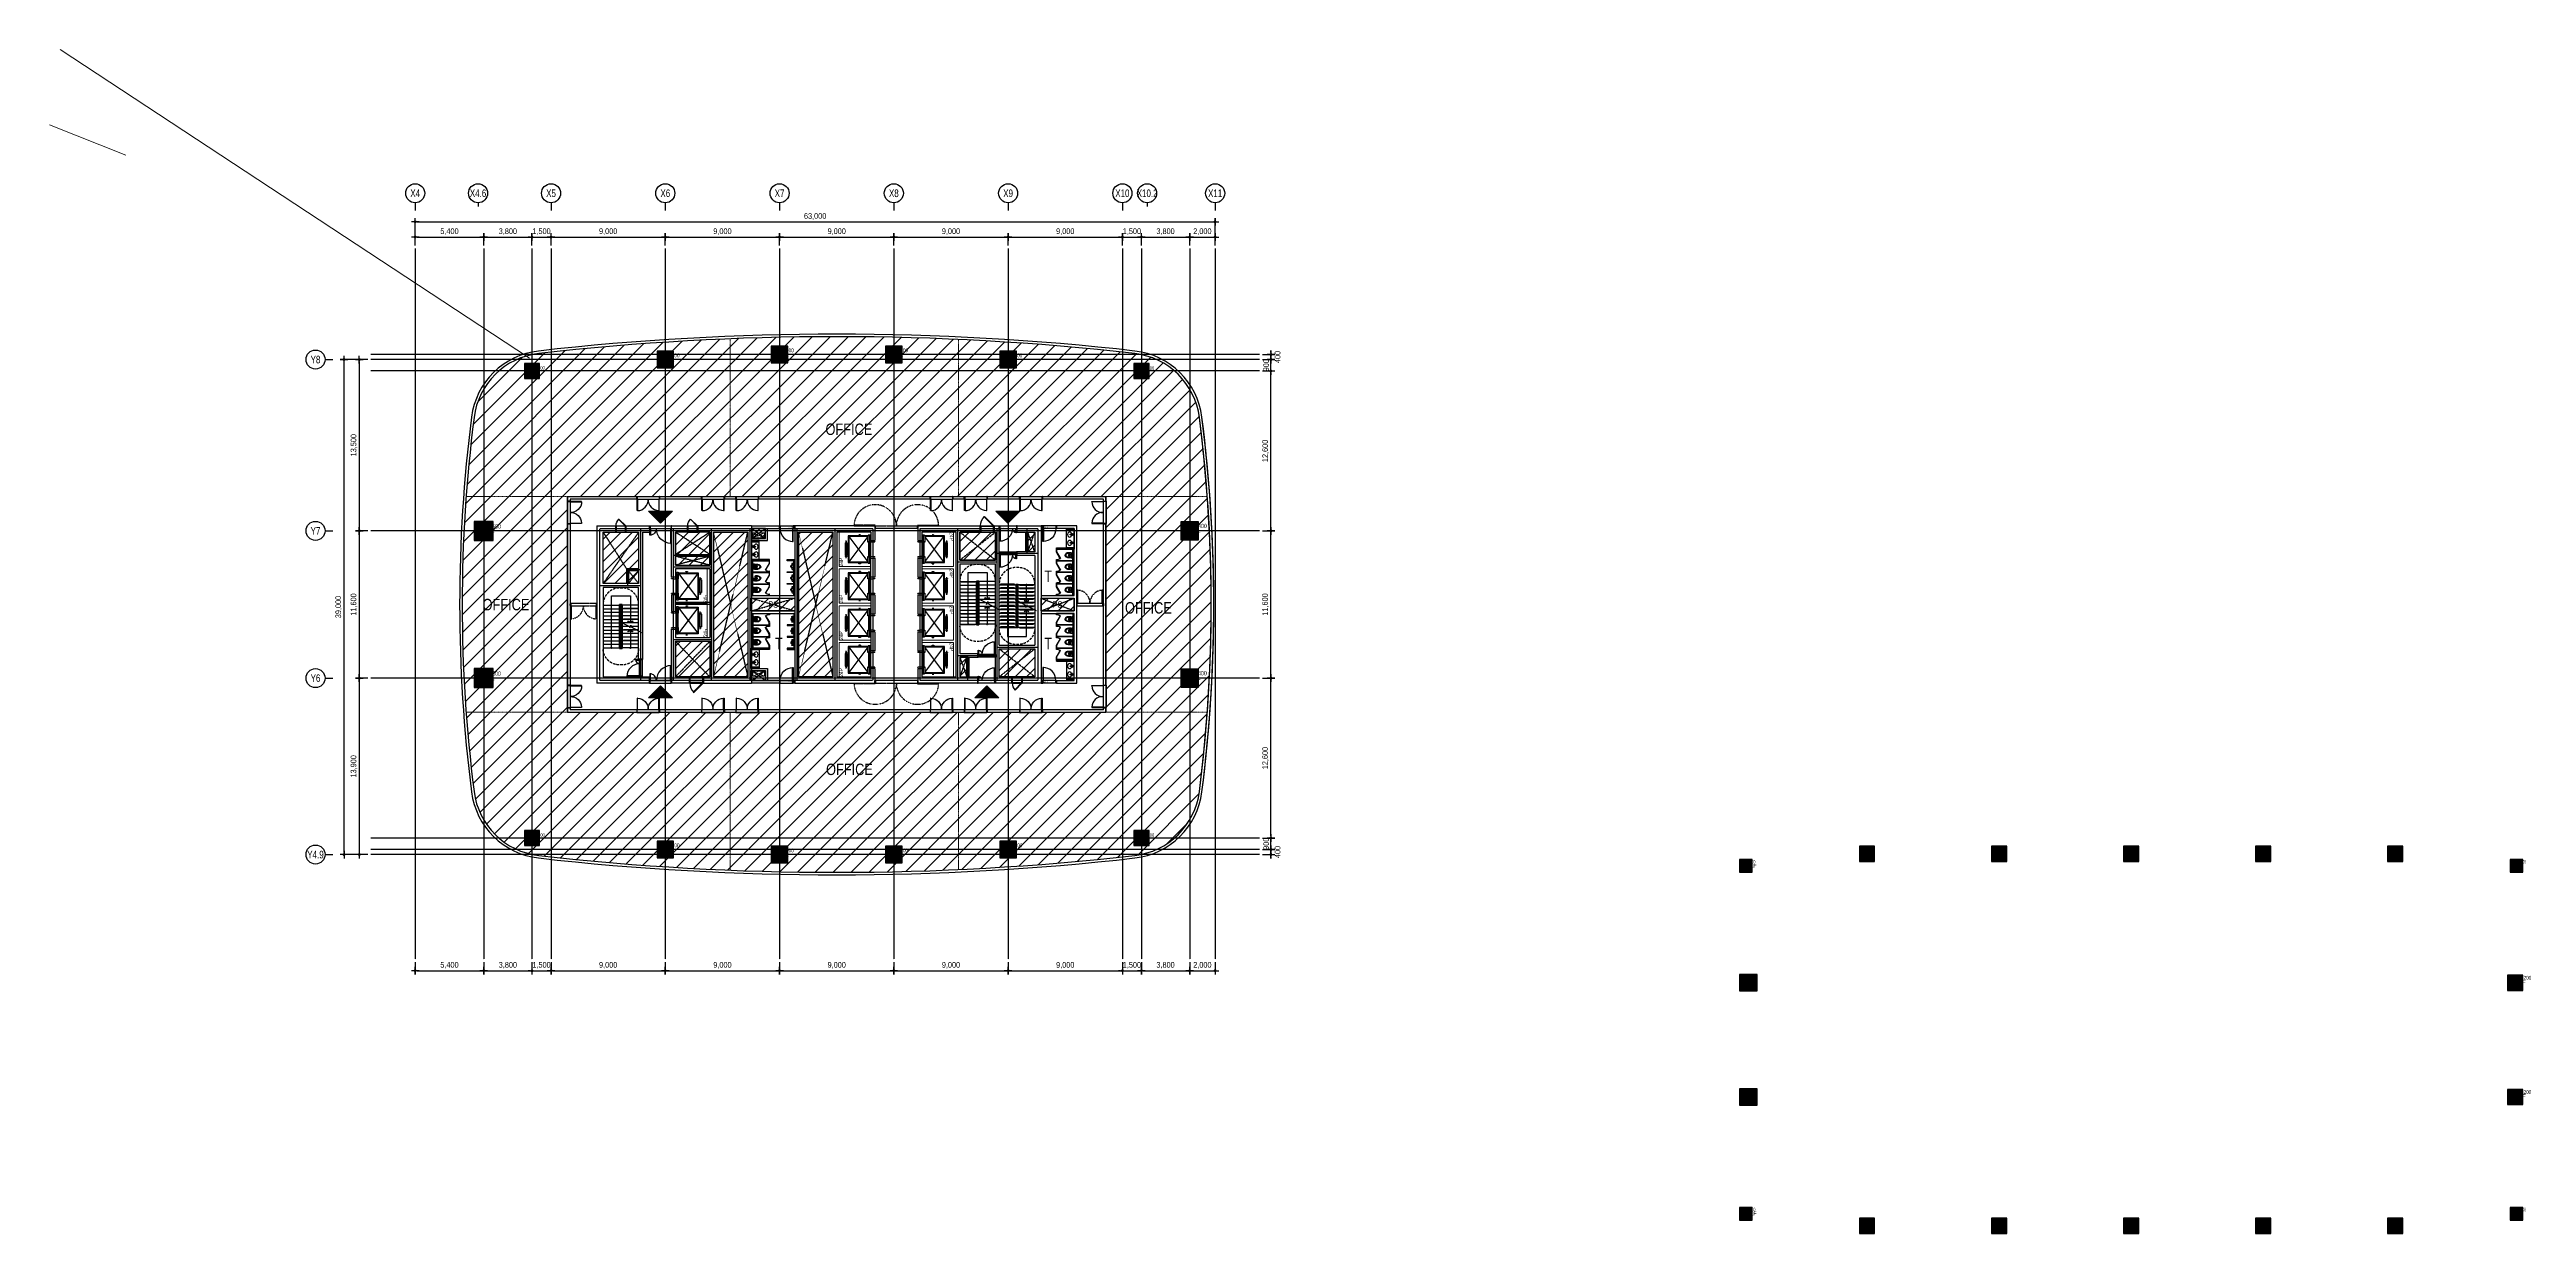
# Model space of a CAD drawing. Header units: millimetres. Extents: x -179076 to 173472, y -18667 to 271134.
# Drawn here: x -21617 to 173472, y 177856 to 271134 of the extents above; entities that cross this region are included whole.
import ezdxf
from ezdxf.enums import TextEntityAlignment as Align

# ---------------------------------------------------------------- set-up
doc = ezdxf.new("R2010")
doc.units = ezdxf.units.MM
for name, pattern in [('X-CORE_21F$0$CEN', [62, 60, -1, 0, -1]), ('X-CORE_21F$0$CENTER2', [1.125, 0.75, -0.125, 0.125, -0.125]), ('X-CORE_21F$0$DASHED', [3, 2, -1]), ('X-CORE_21F$0$HIDDEN', [9.525, 6.35, -3.175]), ('X-F_Exit_21F$0$18$0$STYLE_19', [0.83328, 0.41656, -0.41672]), ('X-GRID_5~ROOF$0$CENTER2', [1.125, 0.75, -0.125, 0.125, -0.125]), ('X-INT-OFFICE-21F$0$CEN', [62, 60, -1, 0, -1]), ('X-INT-OFFICE-21F$0$DASHED', [3, 2, -1]), ('X-INT-OFFICE-21F$0$X-INT-OFFICE-21F$0$DASHED', [3, 2, -1])]:
    doc.linetypes.add(name, pattern=pattern)
doc.layers.get('0').update_dxf_attribs({"lineweight": 20})
doc.layers.get('Defpoints').update_dxf_attribs({"color": 151, "lineweight": 9})
for name, color, linetype in [('A-DIM1', 7, 'Continuous'), ('A-SYM', 7, 'Continuous'), ('hatch_excl', 12, 'Continuous'), ('X-COL-21F$0$A-254', 254, 'Continuous'), ('X-COL-21F$0$A-COL', 2, 'Continuous'), ('X-CORE_21F$0$A-CEN2', 8, 'X-CORE_21F$0$CENTER2'), ('X-CORE_21F$0$A-CON', 2, 'Continuous'), ('X-CORE_21F$0$A-DOOR', 4, 'Continuous'), ('X-CORE_21F$0$A-DOORF', 9, 'Continuous'), ('X-CORE_21F$0$A-ELE4', 8, 'Continuous'), ('X-CORE_21F$0$A-ELEV', 5, 'Continuous'), ('X-CORE_21F$0$A-HR', 6, 'Continuous'), ('X-CORE_21F$0$A-OPEN1', 1, 'X-CORE_21F$0$CEN'), ('X-CORE_21F$0$A-OPEN2', 9, 'X-CORE_21F$0$DASHED'), ('X-CORE_21F$0$A-STR', 4, 'Continuous'), ('X-CORE_21F$0$A-SYM', 7, 'Continuous'), ('X-CORE_21F$0$A-WALD', 7, 'Continuous'), ('X-CORE_21F$0$X-CORE-HOTEL-1F$0$A-DOOR', 4, 'Continuous'), ('X-CORE_21F$0$X-CORE-HOTEL-1F$0$A-DOORF', 9, 'Continuous'), ('X-EXT_21F$0$A-WIN', 6, 'Continuous'), ('X-F_Exit_21F$0$A-FSD', 4, 'Continuous'), ('X-F_Exit_21F$0$F_exit', 3, 'Continuous'), ('X-GRID_5~ROOF$0$A-CEN1', 1, 'X-GRID_5~ROOF$0$CENTER2'), ('X-INT-OFFICE-21F$0$A-DOOR', 4, 'Continuous'), ('X-INT-OFFICE-21F$0$A-DOORF', 9, 'Continuous'), ('X-INT-OFFICE-21F$0$A-ELE4', 8, 'Continuous'), ('X-INT-OFFICE-21F$0$A-OPEN1', 1, 'X-INT-OFFICE-21F$0$CEN'), ('X-INT-OFFICE-21F$0$A-OPEN2', 9, 'X-INT-OFFICE-21F$0$DASHED'), ('X-INT-OFFICE-21F$0$A-TOIL', 6, 'Continuous'), ('X-INT-OFFICE-21F$0$A-WALD', 7, 'Continuous'), ('X-INT-OFFICE-21F$0$X-INT-OFFICE-21F$0$A-DOOR', 4, 'Continuous'), ('X-INT-OFFICE-21F$0$X-INT-OFFICE-21F$0$A-OPEN2', 9, 'X-INT-OFFICE-21F$0$X-INT-OFFICE-21F$0$DASHED'), ('X-INT-OFFICE-21F$0$X-INT-OFFICE-21F$0$A-TOIL', 6, 'Continuous'), ('X-INT-OFFICE-21F$0$X-INT-OFFICE-21F$0$A-WALD', 7, 'Continuous'), ('X-INT-OFFICE-21F$0$X-INT-OFFICE-22~35F$0$X-INT-OFFICE-6~19F$0$X-INT-OFFICE-22~35F$0$A-DOOR', 4, 'Continuous'), ('X-INT-OFFICE-21F$0$X-INT-OFFICE-22~35F$0$X-INT-OFFICE-6~19F$0$X-INT-OFFICE-22~35F$0$A-DOORF', 9, 'Continuous')]:
    doc.layers.add(name, color=color, linetype=linetype)
doc.layers.add('ndc area', color=50, linetype='Continuous', plot=False)
doc.layers.add('X-F_Exit_21F$0$TEXT VN1', color=7, linetype='Continuous', lineweight=13)
doc.styles.add('Heerim', font='', dxfattribs={"width": 0.8})
doc.styles.add('Hrtext', font='', dxfattribs={"width": 0.8})
doc.styles.add('X-COL-21F$0$Hrtext', font='arial.ttf', dxfattribs={"width": 0.8})
doc.styles.add('X-CORE_21F$0$$0$X-PLAN$0$Standard', font='')
doc.styles.add('X-CORE_21F$0$X-CORE-HOTEL-1F$0$X-PLAN$0$Standard', font='')
doc.styles.add('X-CORE_21F$0$X-CORE_6~19F$0$평면도$0$X-PLAN_1F$0$돋움', font='')
doc.styles.add('X-CORE_21F$0$평면도$0$X-PLAN_1F$0$돋움', font='')
doc.styles.add('X-INT-OFFICE-21F$0$Hrtext', font='arial.ttf', dxfattribs={"width": 0.8})
doc.styles.add('X-INT-OFFICE-21F$0$X-INT-OFFICE-21F$0$X-INT-OFFICE-6~19F$0$X-INT-OFFICE-22~35F$0$Hrtext', font='arial.ttf', dxfattribs={"width": 0.8})
doc.styles.add('X-INT-OFFICE-21F$0$X-INT-OFFICE-22~35F$0$X-INT-OFFICE-6~19F$0$X-INT-OFFICE-22~35F$0$X-PLAN$0$Standard', font='')
doc.styles.add('X-INT-OFFICE-21F$0$X-INT-OFFICE-6~19F$0$X-INT-OFFICE-22~35F$0$Hrtext', font='arial.ttf', dxfattribs={"width": 0.8})
doc.styles.get('Heerim').set_extended_font_data('Dotum')
doc.styles.get('Hrtext').set_extended_font_data('Dotum')
doc.styles.get('X-CORE_21F$0$$0$X-PLAN$0$Standard').set_extended_font_data('DotumChe')
doc.styles.get('X-CORE_21F$0$X-CORE-HOTEL-1F$0$X-PLAN$0$Standard').set_extended_font_data('DotumChe')
doc.styles.get('X-CORE_21F$0$X-CORE_6~19F$0$평면도$0$X-PLAN_1F$0$돋움').set_extended_font_data('Dotum')
doc.styles.get('X-CORE_21F$0$평면도$0$X-PLAN_1F$0$돋움').set_extended_font_data('Dotum')
doc.styles.get('X-INT-OFFICE-21F$0$X-INT-OFFICE-22~35F$0$X-INT-OFFICE-6~19F$0$X-INT-OFFICE-22~35F$0$X-PLAN$0$Standard').set_extended_font_data('DotumChe')
doc.dimstyles.new('HEERIM(Ext)', dxfattribs={"dimtxt": 3, "dimasz": 1, "dimexe": 2, "dimexo": 1.5, "dimgap": 1, "dimtad": 1, "dimdec": 0, "dimzin": 0, "dimdsep": 46, "dimlunit": 6, "dimtxsty": 'Hrtext', "dimblk": 'dotdim1', "dimcen": 1, "dimdle": 2, "dimclrd": 256, "dimclre": 256, "dimclrt": 3, "dimadec": 0, "dimazin": 0, "dimtfac": 1, "dimtdec": 0, "dimtix": 1, "dimtmove": 2, "dimatfit": 3, "dimldrblk": 'dotdim1', "dimfxl": 2, "dimtolj": 1, "dimtzin": 0, "dimlwd": -1, "dimarcsym": 0})
pattern_1 = [(315, (19393.21, 168900.023), (26.516504, 26.516504), [])]
pattern_2 = [(315, (19493.21, 169910.023), (26.516504, 26.516504), [])]
pattern_3 = [(315, (19393.21, 169820.023), (26.516504, 26.516504), [])]
pattern_4 = [(315, (19393.21, 169838.847), (26.516504, 26.516504), [])]
pattern_5 = [(315, (19393.21, 167980.023), (26.516504, 26.516504), [])]
pattern_6 = [(315, (19493.21, 168980.023), (26.516504, 26.516504), [])]
pattern_7 = [(45, (-69848.8, -105871.2), (-441.9417, 441.9417), [])]
pattern_8 = [(45, (-79548.8, -105871.2), (-441.9417, 441.9417), [])]

# ---------------------------------------------------------------- blocks, each defined once
blk = doc.blocks.new('X-INT-OFFICE-21F$0$DOOR_2400')
at = {"layer": 'X-INT-OFFICE-21F$0$A-DOOR'}
for points in [[(41794, 101558), (41794, 101523), (41844, 101523), (41844, 101508), (42038, 101508), (42038, 101523), (42088, 101523), (42088, 101558)], [(42088, 101523), (42088, 101478), (43288, 101478), (43288, 101523)], [(41794, 99158), (41794, 99193), (41844, 99193), (41844, 99208), (42038, 99208), (42038, 99193), (42088, 99193), (42088, 99158)], [(42088, 99193), (42088, 99238), (43288, 99238), (43288, 99193)]]:
    blk.add_lwpolyline(points, close=True, dxfattribs=at)
at = {"layer": 'X-INT-OFFICE-21F$0$A-DOORF'}
for centre, radius, start, end in [((42121, 101526), 1168, 268.38627, 357.66532), ((42157, 99230), 1131, 0.42858, 93.51983)]:
    blk.add_arc(centre, radius, start, end, dxfattribs=at)
at = {"layer": 'X-INT-OFFICE-21F$0$A-ELE4'}
for p, q in [((41794, 99193), (41794, 101523)), ((42088, 99193), (42088, 101523))]:
    blk.add_line(p, q, dxfattribs=at)
blk = doc.blocks.new('X-INT-OFFICE-21F$0$X-INT-OFFICE-21F$0$X-INT-OFFICE-22~35F$0$X-INT-OFFICE-22~35F$0$SD-1000-220')
at = {"layer": 'X-INT-OFFICE-21F$0$A-ELE4'}
for p, q in [((1065, 28), (35, 28)), ((1065, -192), (35, -192))]:
    blk.add_line(p, q, dxfattribs=at)
at = {"layer": 'X-INT-OFFICE-21F$0$X-INT-OFFICE-22~35F$0$X-INT-OFFICE-6~19F$0$X-INT-OFFICE-22~35F$0$A-DOOR'}
for points in [[(0, -192), (35, -192), (35, -142), (50, -142), (50, -22), (35, -22), (35, 28), (0, 28)], [(35, 28), (80, 28), (80, 1058), (35, 1058)], [(1100, -192), (1065, -192), (1065, -142), (1050, -142), (1050, -22), (1065, -22), (1065, 28), (1100, 28)]]:
    blk.add_lwpolyline(points, close=True, dxfattribs=at)
at = {"layer": 'X-INT-OFFICE-21F$0$X-INT-OFFICE-22~35F$0$X-INT-OFFICE-6~19F$0$X-INT-OFFICE-22~35F$0$A-DOORF'}
blk.add_arc((35, 28), 1030, 359.98932, 90.01068, dxfattribs=at)
at = {"layer": 'Defpoints', "linetype": 'Continuous', "style": 'X-INT-OFFICE-21F$0$X-INT-OFFICE-22~35F$0$X-INT-OFFICE-6~19F$0$X-INT-OFFICE-22~35F$0$X-PLAN$0$Standard', "text_generation_flag": 6}
blk.add_text('SD-1100-220', height=37.5, rotation=180, dxfattribs=at).set_placement((251, -88), align=Align.MIDDLE)
blk = doc.blocks.new('X-INT-OFFICE-21F$0$X-INT-OFFICE-22~35F$0$X-INT-OFFICE-6~19F$0$X-INT-OFFICE-22~35F$0$SD-1000-220')
at = {"layer": 'X-INT-OFFICE-21F$0$A-ELE4'}
for p, q in [((1065, 28), (35, 28)), ((1065, -192), (35, -192))]:
    blk.add_line(p, q, dxfattribs=at)
at = {"layer": 'X-INT-OFFICE-21F$0$X-INT-OFFICE-22~35F$0$X-INT-OFFICE-6~19F$0$X-INT-OFFICE-22~35F$0$A-DOOR'}
for points in [[(0, -192), (35, -192), (35, -142), (50, -142), (50, -22), (35, -22), (35, 28), (0, 28)], [(35, 28), (80, 28), (80, 1058), (35, 1058)], [(1100, -192), (1065, -192), (1065, -142), (1050, -142), (1050, -22), (1065, -22), (1065, 28), (1100, 28)]]:
    blk.add_lwpolyline(points, close=True, dxfattribs=at)
at = {"layer": 'X-INT-OFFICE-21F$0$X-INT-OFFICE-22~35F$0$X-INT-OFFICE-6~19F$0$X-INT-OFFICE-22~35F$0$A-DOORF'}
blk.add_arc((35, 28), 1030, 359.98932, 90.01068, dxfattribs=at)
at = {"layer": 'Defpoints', "linetype": 'Continuous', "style": 'X-INT-OFFICE-21F$0$X-INT-OFFICE-22~35F$0$X-INT-OFFICE-6~19F$0$X-INT-OFFICE-22~35F$0$X-PLAN$0$Standard', "text_generation_flag": 6}
blk.add_text('SD-1100-220', height=37.5, rotation=180, dxfattribs=at).set_placement((251, -88), align=Align.MIDDLE)
blk = doc.blocks.new('X-INT-OFFICE-21F')
at = {"layer": 'X-INT-OFFICE-21F$0$A-TOIL'}
h = blk.add_hatch(dxfattribs=at)
h.set_pattern_fill('ANSI31', color=256, scale=300, angle=450)
h.set_pattern_definition([(135, (179304.423, -77.61), (-26.516504, -26.516504), [])])
h.paths.add_polyline_path([(96949, 91621), (96949, 91521), (96349, 91521), (96349, 91621)])
h = blk.add_hatch(dxfattribs=at)
h.set_pattern_fill('ANSI31', color=256, scale=300, angle=450)
h.set_pattern_definition([(135, (177604.422, 1501.213), (-26.516504, -26.516504), [])])
h.paths.add_polyline_path([(96349, 90122), (96349, 90022), (97749, 90022), (97749, 90122)])
h = blk.add_hatch(dxfattribs=at)
h.set_pattern_fill('ANSI31', color=256, scale=300, angle=270)
h.set_pattern_definition(pattern_4)
h.paths.add_polyline_path([(99749, 90122), (99749, 90022), (99149, 90022), (99149, 90122)])
h = blk.add_hatch(dxfattribs=at)
h.set_pattern_fill('ANSI31', color=256, scale=300, angle=270)
h.set_pattern_definition(pattern_3)
h.paths.add_polyline_path([(99749, 90022), (99749, 89111), (99668, 89111), (99668, 90022)])
h = blk.add_hatch(dxfattribs=at)
h.set_pattern_fill('ANSI31', color=256, scale=300, angle=270)
h.set_pattern_definition(pattern_2)
h.paths.add_polyline_path([(99668, 89136), (99668, 89086), (99149, 89086), (99149, 89136)])
h = blk.add_hatch(dxfattribs=at)
h.set_pattern_fill('ANSI31', color=256, scale=300, angle=270)
h.set_pattern_definition(pattern_6)
h.paths.add_polyline_path([(99668, 88226), (99668, 88176), (99149, 88176), (99149, 88226)])
h = blk.add_hatch(dxfattribs=at)
h.set_pattern_fill('ANSI31', color=256, scale=300, angle=270)
h.set_pattern_definition(pattern_1)
h.paths.add_polyline_path([(99749, 89111), (99749, 88201), (99668, 88201), (99668, 89111)])
h = blk.add_hatch(dxfattribs=at)
h.set_pattern_fill('ANSI31', color=256, scale=300, angle=270)
h.set_pattern_definition(pattern_5)
h.paths.add_polyline_path([(99749, 88201), (99749, 87271), (99668, 87271), (99668, 88201)])
h = blk.add_hatch(dxfattribs=at)
h.set_pattern_fill('ANSI31', color=256, scale=300, angle=270)
h.set_pattern_definition(pattern_5)
h.paths.add_polyline_path([(99749, 84941), (99749, 85871), (99668, 85871), (99668, 84941)])
h = blk.add_hatch(dxfattribs=at)
h.set_pattern_fill('ANSI31', color=256, scale=300, angle=270)
h.set_pattern_definition(pattern_6)
h.paths.add_polyline_path([(99668, 84916), (99668, 84966), (99149, 84966), (99149, 84916)])
h = blk.add_hatch(dxfattribs=at)
h.set_pattern_fill('ANSI31', color=256, scale=300, angle=270)
h.set_pattern_definition(pattern_2)
h.paths.add_polyline_path([(99668, 84006), (99668, 84056), (99149, 84056), (99149, 84006)])
h = blk.add_hatch(dxfattribs=at)
h.set_pattern_fill('ANSI31', color=256, scale=300, angle=270)
h.set_pattern_definition(pattern_1)
h.paths.add_polyline_path([(99749, 84031), (99749, 84941), (99668, 84941), (99668, 84031)])
h = blk.add_hatch(dxfattribs=at)
h.set_pattern_fill('ANSI31', color=256, scale=300, angle=270)
h.set_pattern_definition(pattern_3)
h.paths.add_polyline_path([(99749, 83120), (99749, 84031), (99668, 84031), (99668, 83120)])
h = blk.add_hatch(dxfattribs=at)
h.set_pattern_fill('ANSI31', color=256, scale=300, angle=450)
h.set_pattern_definition([(135, (177604.422, 1921.213), (-26.516504, -26.516504), [])])
h.paths.add_polyline_path([(96349, 83020), (96349, 83120), (97749, 83120), (97749, 83020)])
h = blk.add_hatch(dxfattribs=at)
h.set_pattern_fill('ANSI31', color=256, scale=300, angle=270)
h.set_pattern_definition(pattern_4)
h.paths.add_polyline_path([(99749, 83020), (99749, 83120), (99149, 83120), (99149, 83020)])
h = blk.add_hatch(dxfattribs=at)
h.set_pattern_fill('ANSI31', color=256, scale=300, angle=450)
h.set_pattern_definition([(135, (179304.423, 422.39), (-26.516504, -26.516504), [])])
h.paths.add_polyline_path([(96949, 81521), (96949, 81621), (96349, 81621), (96349, 81521)])
at = {"layer": 'X-INT-OFFICE-21F$0$X-INT-OFFICE-21F$0$A-TOIL'}
h = blk.add_hatch(dxfattribs=at)
h.set_pattern_fill('ANSI31', color=256, scale=300, angle=450)
h.set_pattern_definition([(135, (248026.95, 872.39), (-26.516504, -26.516504), [])])
h.paths.add_polyline_path([(121149, 92571), (121149, 92471), (121749, 92471), (121749, 92571)])
h = blk.add_hatch(dxfattribs=at)
h.set_pattern_fill('ANSI31', color=256, scale=300, angle=450)
h.set_pattern_definition([(135, (246326.95, 2411.213), (-26.516504, -26.516504), [])])
h.paths.add_polyline_path([(121749, 91032), (121749, 90932), (120349, 90932), (120349, 91032)])
h = blk.add_hatch(dxfattribs=at)
h.set_pattern_fill('ANSI31', color=256, scale=300, angle=450)
h.set_pattern_definition([(135, (246326.95, 1011.213), (-26.516504, -26.516504), [])])
h.paths.add_polyline_path([(121749, 82110), (121749, 82210), (120349, 82210), (120349, 82110)])
h = blk.add_hatch(dxfattribs=at)
h.set_pattern_fill('ANSI31', color=256, scale=300, angle=450)
h.set_pattern_definition([(135, (248026.95, -527.61), (-26.516504, -26.516504), [])])
h.paths.add_polyline_path([(121149, 80571), (121149, 80671), (121749, 80671), (121749, 80571)])
at = {"layer": 'Defpoints', "linetype": 'X-INT-OFFICE-21F$0$DASHED'}
for p, q in [((94649, 95080), (94649, 107501)), ((112649, 95080), (112649, 107449)), ((81849, 95080), (73859, 95080)), ((124249, 95080), (132239, 95080)), ((81849, 78080), (73858, 78080)), ((94649, 78080), (94649, 65641)), ((112649, 78080), (112649, 65693)), ((124249, 78080), (132240, 78080))]:
    blk.add_line(p, q, dxfattribs=at)
at = {"layer": 'Defpoints'}
for p, q in [((96449, 92221), (97349, 91821)), ((97349, 92221), (96449, 91821)), ((96449, 80921), (97349, 81321)), ((97349, 80921), (96449, 81321))]:
    blk.add_line(p, q, dxfattribs=at)
for points in [[(96449, 91821), (97349, 91821), (97349, 92221), (96449, 92221)], [(96449, 81321), (97349, 81321), (97349, 80921), (96449, 80921)]]:
    blk.add_lwpolyline(points, close=True, dxfattribs=at)
at = {"layer": 'X-INT-OFFICE-21F$0$A-OPEN1'}
for p, q in [((96349, 92571), (97449, 91771)), ((96349, 91771), (97449, 92571)), ((96349, 81371), (97449, 80571)), ((96349, 80571), (97449, 81371))]:
    blk.add_line(p, q, dxfattribs=at)
at = {"layer": 'X-INT-OFFICE-21F$0$A-TOIL'}
for p, q in [((97749, 90021), (96349, 90021)), ((96349, 90001), (97729, 90001)), ((96447, 91060), (96447, 91200)), ((96447, 90583), (96447, 90443)), ((96457, 91210), (96483, 91210)), ((96483, 91050), (96457, 91050)), ((96483, 90593), (96457, 90593)), ((96457, 90433), (96483, 90433)), ((96490, 91207), (96546, 91140)), ((96546, 91120), (96490, 91054)), ((96546, 90523), (96490, 90590)), ((96490, 90437), (96546, 90503)), ((96586, 91140), (96505, 91140)), ((96505, 91120), (96586, 91120)), ((96505, 90523), (96586, 90523)), ((96586, 90503), (96505, 90503)), ((96556, 91145), (96550, 91145)), ((96550, 91115), (96556, 91115)), ((96550, 90528), (96556, 90528)), ((96556, 90498), (96550, 90498)), ((97729, 90021), (97729, 89801)), ((97729, 89801), (97749, 89801)), ((97749, 89801), (97749, 90021)), ((96349, 89111), (97729, 89111)), ((97749, 89111), (96349, 89111)), ((96349, 89091), (97729, 89091)), ((96349, 88181), (97729, 88181)), ((97749, 89201), (97729, 89201)), ((97729, 89201), (97729, 89111)), ((97729, 89111), (97729, 88891)), ((97729, 88891), (97749, 88891)), ((97749, 89091), (97749, 89201)), ((97749, 87981), (97749, 88201)), ((96349, 87291), (97729, 87291)), ((96349, 87271), (97749, 87271)), ((96349, 85871), (97749, 85871)), ((96349, 85851), (97729, 85851)), ((97749, 87381), (97729, 87381)), ((97729, 87381), (97729, 87291)), ((97729, 85761), (97729, 85851)), ((97749, 87271), (97749, 87381)), ((97749, 85871), (97749, 85761)), ((96349, 84961), (97729, 84961)), ((96349, 84051), (97729, 84051)), ((96349, 84031), (97729, 84031)), ((97749, 84031), (96349, 84031)), ((97749, 85761), (97729, 85761)), ((97729, 84031), (97729, 84251)), ((97729, 84251), (97749, 84251)), ((97729, 83941), (97729, 84031)), ((97749, 83941), (97729, 83941)), ((97749, 85161), (97749, 84941)), ((97749, 84051), (97749, 83941)), ((96349, 83141), (97729, 83141)), ((97749, 83121), (96349, 83121)), ((96447, 82559), (96447, 82699)), ((96447, 82082), (96447, 81942)), ((96457, 82709), (96483, 82709)), ((96483, 82549), (96457, 82549)), ((96483, 82092), (96457, 82092)), ((96490, 82706), (96546, 82639)), ((96546, 82619), (96490, 82553)), ((96546, 82022), (96490, 82089)), ((96490, 81936), (96546, 82002)), ((96586, 82639), (96505, 82639)), ((96505, 82619), (96586, 82619)), ((96505, 82022), (96586, 82022)), ((96586, 82002), (96505, 82002)), ((96556, 82644), (96550, 82644)), ((96550, 82614), (96556, 82614)), ((96550, 82027), (96556, 82027)), ((96556, 81997), (96550, 81997)), ((97729, 83121), (97729, 83341)), ((97729, 83341), (97749, 83341)), ((97749, 83341), (97749, 83121)), ((96457, 81932), (96483, 81932))]:
    blk.add_line(p, q, dxfattribs=at)
for points in [[(96349, 91521), (96949, 91521), (96949, 91621), (96349, 91621)], [(96949, 91521), (96349, 91521), (96349, 90122), (96949, 90122)], [(96349, 90122), (96349, 90022), (97749, 90022), (97749, 90122)], [(97429, 89282), (97446, 89272), (97746, 89791), (97729, 89801)], [(99749, 90122), (99749, 90022), (99149, 90022), (99149, 90122)], [(99749, 90022), (99749, 89111), (99668, 89111), (99668, 90022)], [(97429, 87462), (97446, 87452), (97746, 87971), (97729, 87981)], [(99668, 89136), (99668, 89086), (99149, 89086), (99149, 89136)], [(99668, 88226), (99668, 88176), (99149, 88176), (99149, 88226)], [(99749, 89111), (99749, 88201), (99668, 88201), (99668, 89111)], [(99749, 88201), (99749, 87271), (99668, 87271), (99668, 88201)], [(99749, 84941), (99749, 85871), (99668, 85871), (99668, 84941)], [(97429, 85681), (97446, 85691), (97746, 85171), (97729, 85161)], [(99668, 84916), (99668, 84966), (99149, 84966), (99149, 84916)], [(99668, 84006), (99668, 84056), (99149, 84056), (99149, 84006)], [(99749, 84031), (99749, 84941), (99668, 84941), (99668, 84031)], [(99749, 83120), (99749, 84031), (99668, 84031), (99668, 83120)], [(96349, 83020), (96349, 83120), (97749, 83120), (97749, 83020)], [(96949, 81621), (96349, 81621), (96349, 83020), (96949, 83020)], [(97429, 83861), (97446, 83871), (97746, 83351), (97729, 83341)], [(99749, 83020), (99749, 83120), (99149, 83120), (99149, 83020)], [(96349, 81621), (96949, 81621), (96949, 81521), (96349, 81521)]]:
    blk.add_lwpolyline(points, close=True, dxfattribs=at)
for points in [[(96449, 89091), (96449, 90001)], [(96449, 87271), (96449, 88181)], [(99668, 89521), (99658, 89521), (99658, 89621), (99668, 89621)], [(99668, 88601), (99658, 88601), (99658, 88701), (99668, 88701)], [(96449, 85871), (96449, 84961)], [(99668, 87681), (99658, 87681), (99658, 87781), (99668, 87781)], [(96449, 84051), (96449, 83141)], [(99668, 85461), (99658, 85461), (99658, 85361), (99668, 85361)], [(99668, 84541), (99658, 84541), (99658, 84441), (99668, 84441)], [(99668, 83621), (99658, 83621), (99658, 83521), (99668, 83521)]]:
    blk.add_lwpolyline(points, dxfattribs=at)
for points in [[(99544, 89381, 0.5090275), (99540, 89421), (99488, 89471, -0.11132), (99482, 89475, -0.1187975), (99447, 89532), (99442, 89544), (99442, 89598), (99447, 89610, -0.1187975), (99482, 89667, -0.11132), (99488, 89672), (99540, 89721, 0.5090275), (99544, 89761)], [(99535, 89801, 0.4142136), (99527, 89793), (99527, 89769, 0.4142136), (99535, 89761), (99542, 89761, -0.4003371), (99605, 89701, -0.0811054), (99602, 89427, -0.3366409), (99542, 89381), (99535, 89381, 0.4142136), (99527, 89373), (99527, 89349, 0.4142136), (99535, 89341), (99668, 89341), (99668, 89801), (99533, 89801)], [(99544, 88461, 0.5090275), (99540, 88501), (99488, 88551, -0.11132), (99482, 88555, -0.1187975), (99447, 88612), (99442, 88624), (99442, 88678), (99447, 88690, -0.1187975), (99482, 88747, -0.11132), (99488, 88752), (99540, 88801, 0.5090275), (99544, 88841)], [(99544, 87541, 0.5090275), (99540, 87581), (99488, 87631, -0.11132), (99482, 87635, -0.1187975), (99447, 87692), (99442, 87704), (99442, 87758), (99447, 87770, -0.1187975), (99482, 87827, -0.11132), (99488, 87832), (99540, 87881, 0.5090275), (99544, 87921)], [(99596, 89412, 0.2355766), (99571, 89453), (99518, 89504, -0.1012795), (99492, 89540), (99487, 89548), (99487, 89594), (99492, 89602, -0.1012795), (99518, 89638), (99571, 89689, 0.2355766), (99596, 89731)], [(99596, 88492, 0.2355766), (99571, 88533), (99518, 88584, -0.1012795), (99492, 88620), (99487, 88628), (99487, 88674), (99492, 88682, -0.1012795), (99518, 88718), (99571, 88769, 0.2355766), (99596, 88811)], [(99596, 87572, 0.2355766), (99571, 87613), (99518, 87664, -0.1012795), (99492, 87700), (99487, 87708), (99487, 87754), (99492, 87762, -0.1012795), (99518, 87798), (99571, 87849, 0.2355766), (99596, 87891)], [(99535, 88881, 0.4142136), (99527, 88873), (99527, 88849, 0.4142136), (99535, 88841), (99542, 88841, -0.4003371), (99605, 88781, -0.0811054), (99602, 88507, -0.3366409), (99542, 88461), (99535, 88461, 0.4142136), (99527, 88453), (99527, 88429, 0.4142136), (99535, 88421), (99668, 88421), (99668, 88881), (99533, 88881)], [(99535, 87961, 0.4142136), (99527, 87953), (99527, 87929, 0.4142136), (99535, 87921), (99542, 87921, -0.4003371), (99605, 87861, -0.0811054), (99602, 87587, -0.3366409), (99542, 87541), (99535, 87541, 0.4142136), (99527, 87533), (99527, 87509, 0.4142136), (99535, 87501), (99668, 87501), (99668, 87961), (99533, 87961)], [(99544, 85601, -0.5090275), (99540, 85561), (99488, 85512, 0.11132), (99482, 85507, 0.1187975), (99447, 85450), (99442, 85438), (99442, 85384), (99447, 85372, 0.1187975), (99482, 85315, 0.11132), (99488, 85311), (99540, 85261, -0.5090275), (99544, 85221)], [(99544, 84681, -0.5090275), (99540, 84641), (99488, 84592, 0.11132), (99482, 84587, 0.1187975), (99447, 84530), (99442, 84518), (99442, 84464), (99447, 84452, 0.1187975), (99482, 84395, 0.11132), (99488, 84391), (99540, 84341, -0.5090275), (99544, 84301)], [(99596, 85571, -0.2355766), (99571, 85529), (99518, 85478, 0.1012795), (99492, 85442), (99487, 85434), (99487, 85388), (99492, 85380, 0.1012795), (99518, 85344), (99571, 85293, -0.2355766), (99596, 85252)], [(99596, 84651, -0.2355766), (99571, 84609), (99518, 84558, 0.1012795), (99492, 84522), (99487, 84514), (99487, 84468), (99492, 84460, 0.1012795), (99518, 84424), (99571, 84373, -0.2355766), (99596, 84332)], [(99535, 85181, -0.4142136), (99527, 85189), (99527, 85213, -0.4142136), (99535, 85221), (99542, 85221, 0.4003371), (99605, 85281, 0.0811054), (99602, 85555, 0.3366409), (99542, 85601), (99535, 85601, -0.4142136), (99527, 85609), (99527, 85633, -0.4142136), (99535, 85641), (99668, 85641), (99668, 85181), (99533, 85181)], [(99535, 84261, -0.4142136), (99527, 84269), (99527, 84293, -0.4142136), (99535, 84301), (99542, 84301, 0.4003371), (99605, 84361, 0.0811054), (99602, 84635, 0.3366409), (99542, 84681), (99535, 84681, -0.4142136), (99527, 84689), (99527, 84713, -0.4142136), (99535, 84721), (99668, 84721), (99668, 84261), (99533, 84261)], [(99544, 83761, -0.5090275), (99540, 83721), (99488, 83672, 0.11132), (99482, 83667, 0.1187975), (99447, 83610), (99442, 83598), (99442, 83544), (99447, 83532, 0.1187975), (99482, 83475, 0.11132), (99488, 83471), (99540, 83421, -0.5090275), (99544, 83381)], [(99596, 83731, -0.2355766), (99571, 83689), (99518, 83638, 0.1012795), (99492, 83602), (99487, 83594), (99487, 83548), (99492, 83540, 0.1012795), (99518, 83504), (99571, 83453, -0.2355766), (99596, 83412)], [(99535, 83341, -0.4142136), (99527, 83349), (99527, 83373, -0.4142136), (99535, 83381), (99542, 83381, 0.4003371), (99605, 83441, 0.0811054), (99602, 83715, 0.3366409), (99542, 83761), (99535, 83761, -0.4142136), (99527, 83769), (99527, 83793, -0.4142136), (99535, 83801), (99668, 83801), (99668, 83341), (99533, 83341)]]:
    blk.add_lwpolyline(points, format="xyb", dxfattribs=at)
for centre, radius in [((96505, 91130), 30.3), ((96505, 90513), 30.3), ((96629, 91130), 29.9), ((96629, 90513), 29.9), ((96629, 91130), 19.9), ((96629, 90513), 19.9), ((96505, 82629), 30.3), ((96505, 82012), 30.3), ((96629, 82629), 29.9), ((96629, 82012), 29.9), ((96629, 82629), 19.9), ((96629, 82012), 19.9)]:
    blk.add_circle(centre, radius, dxfattribs=at)
for centre, radius, start, end in [((96457, 91200), 10, 90, 180), ((96457, 91060), 10, 180, 270), ((96457, 90583), 10, 90, 180), ((96457, 90443), 10, 180, 270), ((96483, 91200), 10, 40.04284, 90), ((96483, 91060), 10, 270, 319.95716), ((96483, 90583), 10, 40.04284, 90), ((96483, 90443), 10, 270, 319.95716), ((96505, 91130), 10, 90, 270), ((96505, 90513), 10, 90, 270), ((96510, 91122), 39.8, 42.94143, 107.70956), ((96510, 91139), 39.8, 252.29044, 317.05857), ((96510, 90505), 39.8, 42.94143, 107.70956), ((96510, 90522), 39.8, 252.29044, 317.05857), ((96550, 91163), 17.3, 225.96552, 271.4942), ((96550, 91098), 17.3, 88.5058, 134.03448), ((96550, 90546), 17.3, 225.96552, 271.4942), ((96550, 90481), 17.3, 88.5058, 134.03448), ((96805, 91130), 260, 156.58777, 176.58392), ((96805, 91130), 260, 183.41608, 203.41223), ((96805, 90513), 260, 156.58777, 176.58392), ((96805, 90513), 260, 183.41608, 203.41223), ((96581, 91010), 137, 81.72986, 100.52071), ((96581, 91250), 137, 259.47929, 278.27014), ((96581, 90394), 137, 81.72986, 100.52071), ((96581, 90633), 137, 259.47929, 278.27014), ((96741, 91158), 190, 139.93033, 156.58777), ((96741, 91102), 190, 203.41223, 220.06967), ((96741, 90541), 190, 139.93033, 156.58777), ((96741, 90485), 190, 203.41223, 220.06967), ((96586, 91130), 10, 270, 90), ((96586, 90513), 10, 270, 90), ((96703, 91190), 140, 40.06968, 139.93032), ((96703, 91070), 140, 220.06967, 319.93033), ((96703, 90573), 140, 40.06967, 139.93033), ((96703, 90453), 140, 220.06968, 319.93032), ((96593, 91130), 17.8, 297.03412, 62.96588), ((96593, 90513), 17.8, 297.03412, 62.96588), ((96665, 91158), 190, 23.41223, 40.06967), ((96665, 91102), 190, 319.93033, 336.58777), ((96665, 90541), 190, 23.41223, 40.06967), ((96665, 90485), 190, 319.93033, 336.58777), ((96600, 91130), 260, 336.58776, 23.41224), ((96600, 90513), 260, 336.58776, 23.41224), ((97729, 89801), 600, 240, 270), ((97729, 87981), 600, 240, 270), ((97729, 85161), 600, 90, 120), ((97729, 83341), 600, 90, 120), ((96457, 82699), 10, 90, 180), ((96457, 82559), 10, 180, 270), ((96457, 82082), 10, 90, 180), ((96457, 81942), 10, 180, 270), ((96483, 82699), 10, 40.04284, 90), ((96483, 82559), 10, 270, 319.95716), ((96483, 82082), 10, 40.04284, 90), ((96505, 82629), 10, 90, 270), ((96505, 82012), 10, 90, 270), ((96510, 82621), 39.8, 42.94143, 107.70956), ((96510, 82638), 39.8, 252.29044, 317.05857), ((96510, 82004), 39.8, 42.94143, 107.70956), ((96510, 82021), 39.8, 252.29044, 317.05857), ((96550, 82661), 17.3, 225.96552, 271.4942), ((96550, 82597), 17.3, 88.5058, 134.03448), ((96550, 82044), 17.3, 225.96552, 271.4942), ((96550, 81980), 17.3, 88.5058, 134.03448), ((96805, 82629), 260, 156.58777, 176.58392), ((96805, 82629), 260, 183.41608, 203.41223), ((96805, 82012), 260, 156.58777, 176.58392), ((96805, 82012), 260, 183.41608, 203.41223), ((96581, 82509), 137, 81.72986, 100.52071), ((96581, 82749), 137, 259.47929, 278.27014), ((96581, 81892), 137, 81.72986, 100.52071), ((96581, 82132), 137, 259.47929, 278.27014), ((96741, 82657), 190, 139.93033, 156.58777), ((96741, 82601), 190, 203.41223, 220.06967), ((96741, 82040), 190, 139.93033, 156.58777), ((96586, 82629), 10, 270, 90), ((96586, 82012), 10, 270, 90), ((96703, 82689), 140, 40.06968, 139.93032), ((96703, 82569), 140, 220.06967, 319.93033), ((96703, 82072), 140, 40.06967, 139.93033), ((96593, 82629), 17.8, 297.03412, 62.96588), ((96593, 82012), 17.8, 297.03412, 62.96588), ((96665, 82657), 190, 23.41223, 40.06967), ((96665, 82601), 190, 319.93033, 336.58777), ((96665, 82040), 190, 23.41223, 40.06967), ((96600, 82629), 260, 336.58776, 23.41224), ((96600, 82012), 260, 336.58776, 23.41224), ((96483, 81942), 10, 270, 319.95716), ((96741, 81984), 190, 203.41223, 220.06967), ((96703, 81952), 140, 220.06968, 319.93032), ((96665, 81984), 190, 319.93033, 336.58777)]:
    blk.add_arc(centre, radius, start, end, dxfattribs=at)
at = {"layer": 'X-INT-OFFICE-21F$0$A-WALD'}
for p, q in [((81849, 95080), (87299, 95080)), ((81849, 95080), (81849, 94721)), ((81849, 94721), (82049, 94721)), ((87299, 94880), (82049, 94880)), ((82049, 94880), (82049, 94721)), ((87299, 95090), (87299, 94890)), ((89099, 95080), (92399, 95080)), ((89099, 95080), (89099, 94880)), ((92399, 94880), (89099, 94880)), ((92399, 95090), (92399, 94890)), ((94199, 95080), (95099, 95080)), ((94199, 95080), (94199, 94880)), ((95099, 94880), (94199, 94880)), ((95099, 95090), (95099, 94890)), ((96899, 95080), (110399, 95080)), ((96899, 95080), (96899, 94880)), ((110399, 94880), (96899, 94880)), ((110399, 95090), (110399, 94890)), ((112199, 95080), (113099, 95080)), ((112199, 95080), (112199, 94880)), ((113099, 94880), (112199, 94880)), ((113099, 95090), (113099, 94890)), ((114899, 95080), (117449, 95080)), ((114899, 95080), (114899, 94880)), ((117449, 94880), (114899, 94880)), ((117449, 95090), (117449, 94890)), ((119249, 95080), (124249, 95080)), ((119249, 95080), (119249, 94880)), ((124049, 94880), (119249, 94880)), ((124049, 94721), (124049, 94880)), ((124049, 94721), (124249, 94721)), ((124249, 94721), (124249, 95080)), ((81849, 92921), (81849, 80221)), ((81849, 92921), (82049, 92921)), ((82049, 92921), (82049, 80221)), ((96349, 92771), (98549, 92771)), ((96349, 92571), (98549, 92571)), ((98549, 92771), (98549, 92571)), ((99649, 92771), (99749, 92771)), ((99749, 92771), (99649, 92771)), ((99649, 92771), (99649, 92571)), ((99649, 92571), (99749, 92571)), ((124049, 80221), (124049, 92921)), ((124049, 92921), (124249, 92921)), ((124249, 80221), (124249, 92921)), ((96349, 87271), (99749, 87271)), ((96349, 87071), (99749, 87071)), ((81849, 80221), (82049, 80221)), ((98549, 80571), (96349, 80571)), ((96349, 80571), (98549, 80571)), ((98549, 80371), (96349, 80371)), ((98549, 80571), (98549, 80371)), ((99749, 80571), (99649, 80571)), ((99649, 80571), (99749, 80571)), ((99649, 80571), (99649, 80371)), ((99749, 80371), (99649, 80371)), ((124049, 80221), (124249, 80221)), ((81849, 78421), (81849, 78080)), ((81849, 78421), (82049, 78421)), ((81849, 78080), (87299, 78080)), ((82049, 78421), (82049, 78280)), ((87299, 78280), (82049, 78280)), ((87299, 78290), (87299, 78090)), ((92399, 78280), (89099, 78280)), ((89099, 78280), (89099, 78080)), ((89099, 78080), (92399, 78080)), ((92399, 78290), (92399, 78090)), ((95099, 78280), (94199, 78280)), ((94199, 78280), (94199, 78080)), ((94199, 78080), (95099, 78080)), ((95099, 78290), (95099, 78090)), ((110399, 78280), (96899, 78280)), ((96899, 78280), (96899, 78080)), ((96899, 78080), (110399, 78080)), ((110399, 78290), (110399, 78090)), ((113099, 78280), (112199, 78280)), ((112199, 78280), (112199, 78080)), ((112199, 78080), (113099, 78080)), ((113099, 78290), (113099, 78090)), ((117449, 78280), (114899, 78280)), ((114899, 78280), (114899, 78080)), ((114899, 78080), (117449, 78080)), ((117449, 78290), (117449, 78090)), ((124049, 78280), (119249, 78280)), ((119249, 78280), (119249, 78080)), ((119249, 78080), (124249, 78080)), ((124049, 78280), (124049, 78421)), ((124049, 78421), (124249, 78421)), ((124249, 78080), (124249, 78421))]:
    blk.add_line(p, q, dxfattribs=at)
for points in [[(96349, 91771), (97449, 91771), (97449, 92571)], [(96349, 91621), (97599, 91621), (97599, 92571)], [(96349, 81521), (97599, 81521), (97599, 80571)], [(96349, 81371), (97449, 81371), (97449, 80571)]]:
    blk.add_lwpolyline(points, dxfattribs=at)
at = {"layer": 'X-INT-OFFICE-21F$0$X-INT-OFFICE-21F$0$A-OPEN2'}
for p, q in [((119149, 86071), (121749, 87071)), ((119149, 87071), (121749, 86071))]:
    blk.add_line(p, q, dxfattribs=at)
at = {"layer": 'X-INT-OFFICE-21F$0$X-INT-OFFICE-21F$0$A-TOIL'}
for p, q in [((121593, 92090), (121511, 92090)), ((121511, 92070), (121593, 92070)), ((121547, 92095), (121541, 92095)), ((121541, 92065), (121547, 92065)), ((121551, 92090), (121607, 92157)), ((121607, 92004), (121551, 92070)), ((121615, 92160), (121640, 92160)), ((121640, 92000), (121615, 92000)), ((121650, 92150), (121650, 92010)), ((120349, 90711), (120349, 90931)), ((120349, 90931), (121749, 90931)), ((120369, 90711), (120349, 90711)), ((120349, 90001), (120349, 90111)), ((120349, 90111), (120369, 90111)), ((120349, 90021), (121749, 90021)), ((120369, 89801), (120349, 89801)), ((120369, 90931), (120369, 90711)), ((121749, 90911), (120369, 90911)), ((120369, 90111), (120369, 90021)), ((120369, 90021), (120369, 89801)), ((121749, 90021), (120369, 90021)), ((121749, 90001), (120369, 90001)), ((121593, 91433), (121511, 91433)), ((121511, 91413), (121593, 91413)), ((121547, 91438), (121541, 91438)), ((121541, 91408), (121547, 91408)), ((121551, 91433), (121607, 91500)), ((121607, 91347), (121551, 91413)), ((121615, 91503), (121640, 91503)), ((121640, 91343), (121615, 91343)), ((121650, 91493), (121650, 91353)), ((120349, 88891), (120349, 89111)), ((120349, 88181), (120349, 88291)), ((120349, 88291), (120369, 88291)), ((121749, 88181), (120349, 88181)), ((120369, 87981), (120349, 87981)), ((121749, 89091), (120369, 89091)), ((120369, 88291), (120369, 88201)), ((120369, 88201), (120369, 87981)), ((121749, 88201), (120369, 88201)), ((120349, 87271), (120349, 87381)), ((120349, 87381), (120369, 87381)), ((121749, 87271), (120349, 87271)), ((121749, 85871), (120349, 85871)), ((120349, 85871), (120349, 85761)), ((120369, 87381), (120369, 87291)), ((121749, 87291), (120369, 87291)), ((121749, 85851), (120369, 85851)), ((120369, 85761), (120369, 85851)), ((120349, 85761), (120369, 85761)), ((120369, 85161), (120349, 85161)), ((121749, 84961), (120349, 84961)), ((120349, 84961), (120349, 84851)), ((120349, 84851), (120369, 84851)), ((120349, 84251), (120349, 84031)), ((120369, 84941), (120369, 85161)), ((121749, 84941), (120369, 84941)), ((120369, 84851), (120369, 84941)), ((121749, 84051), (120369, 84051)), ((120369, 83341), (120349, 83341)), ((120349, 83141), (120349, 83031)), ((120349, 83121), (121749, 83121)), ((120349, 83031), (120369, 83031)), ((120369, 82431), (120349, 82431)), ((120349, 82431), (120349, 82211)), ((120349, 82211), (121749, 82211)), ((120369, 83121), (120369, 83341)), ((121749, 83141), (120369, 83141)), ((121749, 83121), (120369, 83121)), ((120369, 83031), (120369, 83121)), ((120369, 82211), (120369, 82431)), ((121749, 82231), (120369, 82231)), ((121511, 81729), (121593, 81729)), ((121593, 81709), (121511, 81709)), ((121511, 81072), (121593, 81072)), ((121593, 81052), (121511, 81052)), ((121541, 81734), (121547, 81734)), ((121547, 81704), (121541, 81704)), ((121541, 81077), (121547, 81077)), ((121547, 81047), (121541, 81047)), ((121607, 81796), (121551, 81729)), ((121551, 81709), (121607, 81643)), ((121607, 81139), (121551, 81072)), ((121551, 81052), (121607, 80986)), ((121640, 81799), (121615, 81799)), ((121615, 81639), (121640, 81639)), ((121640, 81142), (121615, 81142)), ((121615, 80982), (121640, 80982)), ((121650, 81649), (121650, 81789)), ((121650, 80992), (121650, 81132))]:
    blk.add_line(p, q, dxfattribs=at)
for points in [[(121749, 92471), (121149, 92471), (121149, 92571), (121749, 92571)], [(121149, 92471), (121749, 92471), (121749, 91032), (121149, 91032)], [(121749, 91032), (121749, 90932), (120349, 90932), (120349, 91032)], [(120669, 90192), (120651, 90182), (120351, 90701), (120369, 90711)], [(120669, 88372), (120651, 88362), (120351, 88881), (120369, 88891)], [(120669, 84771), (120651, 84781), (120351, 84261), (120369, 84251)], [(121749, 82110), (121749, 82210), (120349, 82210), (120349, 82110)], [(120669, 82951), (120651, 82961), (120351, 82441), (120369, 82431)], [(121149, 80671), (121749, 80671), (121749, 82110), (121149, 82110)], [(121749, 80671), (121149, 80671), (121149, 80571), (121749, 80571)]]:
    blk.add_lwpolyline(points, close=True, dxfattribs=at)
for points in [[(121649, 90001), (121649, 90911)], [(121649, 88181), (121649, 89091)], [(121649, 84961), (121649, 84051)], [(121649, 83141), (121649, 82231)]]:
    blk.add_lwpolyline(points, dxfattribs=at)
for centre, radius in [((121468, 92080), 29.9), ((121468, 92080), 19.9), ((121593, 92080), 30.3), ((121468, 91423), 29.9), ((121468, 91423), 19.9), ((121593, 91423), 30.3), ((121468, 81719), 29.9), ((121468, 81062), 29.9), ((121468, 81719), 19.9), ((121468, 81062), 19.9), ((121593, 81719), 30.3), ((121593, 81062), 30.3)]:
    blk.add_circle(centre, radius, dxfattribs=at)
for centre, radius, start, end in [((121497, 92080), 260, 156.58776, 203.41224), ((121433, 92108), 190, 139.93033, 156.58777), ((121433, 92052), 190, 203.41223, 220.06967), ((121395, 92140), 140, 40.06967, 139.93033), ((121395, 92020), 140, 220.06968, 319.93032), ((121505, 92080), 17.8, 117.03412, 242.96588), ((121516, 91960), 137, 79.47929, 98.27014), ((121516, 92200), 137, 261.72986, 280.52071), ((121511, 92080), 10, 90, 270), ((121357, 92108), 190, 23.41223, 40.06967), ((121357, 92052), 190, 319.93033, 336.58777), ((121292, 92080), 260, 3.41608, 23.41223), ((121292, 92080), 260, 336.58777, 356.58392), ((121548, 92113), 17.3, 268.5058, 314.03448), ((121548, 92048), 17.3, 45.96552, 91.4942), ((121588, 92072), 39.8, 72.29044, 137.05857), ((121588, 92089), 39.8, 222.94143, 287.70956), ((121593, 92080), 10, 270, 90), ((121615, 92150), 10, 90, 139.95716), ((121615, 92010), 10, 220.04284, 270), ((121640, 92150), 10, 0, 90), ((121640, 92010), 10, 270, 0), ((120369, 90711), 600, 270, 300), ((121497, 91423), 260, 156.58776, 203.41224), ((121433, 91451), 190, 139.93033, 156.58777), ((121433, 91395), 190, 203.41223, 220.06967), ((121395, 91483), 140, 40.06967, 139.93033), ((121395, 91363), 140, 220.06968, 319.93032), ((121505, 91423), 17.8, 117.03412, 242.96588), ((121516, 91304), 137, 79.47929, 98.27014), ((121516, 91543), 137, 261.72986, 280.52071), ((121511, 91423), 10, 90, 270), ((121357, 91451), 190, 23.41223, 40.06967), ((121357, 91395), 190, 319.93033, 336.58777), ((121292, 91423), 260, 3.41608, 23.41223), ((121292, 91423), 260, 336.58777, 356.58392), ((121548, 91456), 17.3, 268.5058, 314.03448), ((121548, 91391), 17.3, 45.96552, 91.4942), ((121588, 91415), 39.8, 72.29044, 137.05857), ((121588, 91432), 39.8, 222.94143, 287.70956), ((121593, 91423), 10, 270, 90), ((121615, 91493), 10, 90, 139.95716), ((121615, 91353), 10, 220.04284, 270), ((121640, 91493), 10, 0, 90), ((121640, 91353), 10, 270, 0), ((120369, 88891), 600, 270, 300), ((120369, 87981), 600, 270, 300), ((120369, 85161), 600, 60, 90), ((120369, 84251), 600, 60, 90), ((120369, 82431), 600, 60, 90), ((121497, 81719), 260, 156.58776, 203.41224), ((121497, 81062), 260, 156.58776, 203.41224), ((121433, 81747), 190, 139.93033, 156.58777), ((121433, 81691), 190, 203.41223, 220.06967), ((121433, 81090), 190, 139.93033, 156.58777), ((121433, 81034), 190, 203.41223, 220.06967), ((121395, 81779), 140, 40.06968, 139.93032), ((121395, 81659), 140, 220.06967, 319.93033), ((121395, 81122), 140, 40.06968, 139.93032), ((121395, 81002), 140, 220.06967, 319.93033), ((121505, 81719), 17.8, 117.03412, 242.96588), ((121505, 81062), 17.8, 117.03412, 242.96588), ((121516, 81599), 137, 79.47929, 98.27014), ((121516, 81839), 137, 261.72986, 280.52071), ((121516, 80942), 137, 79.47929, 98.27014), ((121516, 81182), 137, 261.72986, 280.52071), ((121511, 81719), 10, 90, 270), ((121511, 81062), 10, 90, 270), ((121357, 81747), 190, 23.41223, 40.06967), ((121357, 81691), 190, 319.93033, 336.58777), ((121357, 81090), 190, 23.41223, 40.06967), ((121357, 81034), 190, 319.93033, 336.58777), ((121292, 81719), 260, 3.41608, 23.41223), ((121292, 81719), 260, 336.58777, 356.58392), ((121292, 81062), 260, 3.41608, 23.41223), ((121292, 81062), 260, 336.58777, 356.58392), ((121548, 81751), 17.3, 268.5058, 314.03448), ((121548, 81687), 17.3, 45.96552, 91.4942), ((121548, 81094), 17.3, 268.5058, 314.03448), ((121548, 81030), 17.3, 45.96552, 91.4942), ((121588, 81711), 39.8, 72.29044, 137.05857), ((121588, 81728), 39.8, 222.94143, 287.70956), ((121588, 81054), 39.8, 72.29044, 137.05857), ((121588, 81071), 39.8, 222.94143, 287.70956), ((121593, 81719), 10, 270, 90), ((121593, 81062), 10, 270, 90), ((121615, 81789), 10, 90, 139.95716), ((121615, 81649), 10, 220.04284, 270), ((121615, 81132), 10, 90, 139.95716), ((121615, 80992), 10, 220.04284, 270), ((121640, 81789), 10, 0, 90), ((121640, 81649), 10, 270, 0), ((121640, 81132), 10, 0, 90), ((121640, 80992), 10, 270, 0)]:
    blk.add_arc(centre, radius, start, end, dxfattribs=at)
at = {"layer": 'X-INT-OFFICE-21F$0$X-INT-OFFICE-21F$0$A-WALD'}
for p, q in [((119249, 92771), (119149, 92771)), ((119249, 92571), (119149, 92571)), ((119249, 92771), (119249, 92571)), ((121949, 92771), (120349, 92771)), ((120349, 92771), (120349, 92571)), ((121749, 92571), (120349, 92571)), ((119149, 87271), (121749, 87271)), ((119149, 87071), (121749, 87071)), ((119149, 86071), (121749, 86071)), ((119149, 85871), (121749, 85871)), ((121749, 86071), (121749, 87071)), ((119149, 80571), (119249, 80571)), ((119149, 80371), (119249, 80371)), ((119249, 80571), (119249, 80371)), ((120349, 80571), (121749, 80571)), ((120349, 80571), (120349, 80371)), ((120349, 80371), (121949, 80371))]:
    blk.add_line(p, q, dxfattribs=at)
at = {"yscale": 0.7499999999999954, "zscale": 0.7499999999999954}
for p, xscale, rotation in [((50493, 169090), -0.7499999999999954, 180), ((12930, 126435), 0.7499999999999954, 270), ((18030, 126435), 0.7499999999999954, 270), ((20730, 126435), 0.7499999999999954, 270), ((36030, 126435), 0.7499999999999954, 270), ((38730, 126435), 0.7499999999999954, 270), ((43080, 126435), 0.7499999999999954, 270), ((155605, 169090), 0.7499999999999954, 180), ((50493, 154590), -0.7499999999999954, 180), ((155605, 154590), 0.7499999999999954, 180), ((12930, 46724), -0.7499999999999954, 270), ((18030, 46724), -0.7499999999999954, 270), ((20730, 46724), -0.7499999999999954, 270), ((36030, 46724), -0.7499999999999954, 270), ((38730, 46724), -0.7499999999999954, 270), ((43080, 46724), -0.7499999999999954, 270)]:
    blk.add_blockref('X-INT-OFFICE-21F$0$DOOR_2400', p, dxfattribs=dict(at, xscale=xscale, rotation=rotation))
at = {"rotation": 180}
blk.add_blockref('X-INT-OFFICE-21F$0$X-INT-OFFICE-22~35F$0$X-INT-OFFICE-6~19F$0$X-INT-OFFICE-22~35F$0$SD-1000-220', (99649, 92589), dxfattribs=at)
at = {"xscale": -1}
blk.add_blockref('X-INT-OFFICE-21F$0$X-INT-OFFICE-22~35F$0$X-INT-OFFICE-6~19F$0$X-INT-OFFICE-22~35F$0$SD-1000-220', (99649, 80553), dxfattribs=at)
at = {"layer": 'Defpoints', "width": 0.8}
for s, height, style, p in [('OFFICE', 900, 'X-INT-OFFICE-21F$0$Hrtext', (104010, 100376)), ('ST', 500, 'X-INT-OFFICE-21F$0$Hrtext', (96883, 92014)), ('T', 900, 'X-INT-OFFICE-21F$0$X-INT-OFFICE-21F$0$X-INT-OFFICE-6~19F$0$X-INT-OFFICE-22~35F$0$Hrtext', (119701, 88797)), ('OFFICE', 900, 'X-INT-OFFICE-21F$0$Hrtext', (76999, 86566)), ('PS', 500, 'X-INT-OFFICE-21F$0$Hrtext', (120435, 86571)), ('OFFICE', 900, 'X-INT-OFFICE-21F$0$Hrtext', (127600, 86311)), ('T', 900, 'X-INT-OFFICE-21F$0$X-INT-OFFICE-6~19F$0$X-INT-OFFICE-22~35F$0$Hrtext', (98492, 83495)), ('T', 900, 'X-INT-OFFICE-21F$0$X-INT-OFFICE-21F$0$X-INT-OFFICE-6~19F$0$X-INT-OFFICE-22~35F$0$Hrtext', (119701, 83495)), ('ST', 500, 'X-INT-OFFICE-21F$0$Hrtext', (96883, 81114)), ('OFFICE', 900, 'X-INT-OFFICE-21F$0$Hrtext', (104055, 73583))]:
    blk.add_text(s, height=height, dxfattribs=dict(at, style=style)).set_placement(p, align=Align.MIDDLE_CENTER)
for points, layer in [([(96449, 85612), (96572, 85612), (96584, 85612), (96597, 85612), (96609, 85611), (96621, 85611), (96634, 85611), (96646, 85610), (96648, 85611), (96649, 85611), (96651, 85611), (96653, 85612), (96797, 85607), (96809, 85606), (96822, 85606), (96834, 85605), (96846, 85603), (96858, 85601), (96870, 85598), (96882, 85595), (96893, 85591), (96909, 85587), (96924, 85582), (96938, 85576), (96952, 85568), (96966, 85561), (96979, 85552), (96992, 85542), (97004, 85532), (97015, 85521), (97026, 85509), (97030, 85505), (97033, 85500), (97037, 85495), (97040, 85490), (97043, 85484), (97049, 85474), (97053, 85463), (97057, 85452), (97060, 85440), (97061, 85428), (97062, 85416), (97061, 85404), (97060, 85393), (97057, 85381), (97053, 85370), (97049, 85359), (97043, 85348), (97040, 85343), (97037, 85338), (97033, 85333), (97030, 85328), (97026, 85323), (97015, 85311), (97004, 85300), (96992, 85290), (96979, 85281), (96966, 85272), (96952, 85264), (96938, 85257), (96924, 85251), (96909, 85245), (96893, 85241), (96882, 85238), (96870, 85234), (96858, 85232), (96846, 85230), (96834, 85228), (96822, 85228), (96809, 85226), (96797, 85226), (96653, 85221), (96651, 85221), (96649, 85221), (96648, 85222), (96646, 85222), (96634, 85222), (96621, 85222), (96609, 85221), (96597, 85221), (96584, 85221), (96572, 85220), (96449, 85220)], 'X-INT-OFFICE-21F$0$A-TOIL'), ([(121649, 88440), (121526, 88440), (121513, 88441), (121501, 88441), (121489, 88441), (121476, 88442), (121464, 88442), (121452, 88442), (121450, 88442), (121448, 88441), (121447, 88441), (121445, 88441), (121301, 88446), (121288, 88446), (121276, 88447), (121264, 88448), (121252, 88450), (121240, 88452), (121228, 88454), (121216, 88458), (121204, 88461), (121189, 88465), (121174, 88471), (121160, 88477), (121145, 88484), (121132, 88492), (121119, 88501), (121106, 88510), (121094, 88520), (121083, 88531), (121072, 88543), (121068, 88548), (121064, 88553), (121061, 88558), (121058, 88563), (121055, 88568), (121049, 88579), (121044, 88590), (121041, 88601), (121038, 88613), (121036, 88624), (121036, 88636), (121036, 88648), (121038, 88660), (121041, 88672), (121044, 88683), (121049, 88694), (121055, 88704), (121058, 88710), (121061, 88715), (121064, 88720), (121068, 88725), (121072, 88729), (121083, 88741), (121094, 88752), (121106, 88762), (121119, 88772), (121132, 88781), (121145, 88788), (121160, 88796), (121174, 88802), (121189, 88807), (121204, 88811), (121216, 88815), (121228, 88818), (121240, 88821), (121252, 88823), (121264, 88825), (121276, 88825), (121288, 88826), (121301, 88827), (121445, 88832), (121447, 88831), (121448, 88831), (121450, 88831), (121452, 88830), (121464, 88831), (121476, 88831), (121489, 88831), (121501, 88832), (121513, 88832), (121526, 88832), (121649, 88832)], 'X-INT-OFFICE-21F$0$X-INT-OFFICE-21F$0$A-TOIL'), ([(121649, 84702), (121526, 84702), (121513, 84702), (121501, 84702), (121489, 84701), (121476, 84701), (121464, 84701), (121452, 84700), (121450, 84701), (121448, 84701), (121447, 84701), (121445, 84702), (121301, 84697), (121288, 84696), (121276, 84696), (121264, 84695), (121252, 84693), (121240, 84691), (121228, 84688), (121216, 84685), (121204, 84681), (121189, 84677), (121174, 84672), (121160, 84666), (121145, 84658), (121132, 84651), (121119, 84642), (121106, 84632), (121094, 84622), (121083, 84611), (121072, 84599), (121068, 84595), (121064, 84590), (121061, 84585), (121058, 84580), (121055, 84574), (121049, 84564), (121044, 84553), (121041, 84542), (121038, 84530), (121036, 84518), (121036, 84506), (121036, 84494), (121038, 84483), (121041, 84471), (121044, 84460), (121049, 84449), (121055, 84438), (121058, 84433), (121061, 84428), (121064, 84423), (121068, 84418), (121072, 84413), (121083, 84401), (121094, 84390), (121106, 84380), (121119, 84371), (121132, 84362), (121145, 84354), (121160, 84347), (121174, 84341), (121189, 84335), (121204, 84331), (121216, 84328), (121228, 84324), (121240, 84322), (121252, 84320), (121264, 84318), (121276, 84318), (121288, 84316), (121301, 84316), (121445, 84311), (121447, 84311), (121448, 84311), (121450, 84312), (121452, 84312), (121464, 84312), (121476, 84312), (121489, 84311), (121501, 84311), (121513, 84311), (121526, 84310), (121649, 84310)], 'X-INT-OFFICE-21F$0$X-INT-OFFICE-21F$0$A-TOIL')]:
    blk.add_wipeout(points).translate(0, 0, 0).dxf.layer = layer
at = {"layer": 'X-INT-OFFICE-21F$0$A-OPEN2'}
for p, q in [((96349, 86071), (99749, 87071)), ((96349, 87071), (99749, 86071))]:
    blk.add_line(p, q, dxfattribs=at)
at = {"layer": 'X-INT-OFFICE-21F$0$A-TOIL'}
for p, q in [((96349, 84961), (97749, 84961)), ((96349, 84941), (97729, 84941)), ((96572, 85612), (96449, 85612)), ((96449, 85612), (96449, 85220)), ((96572, 85609), (96449, 85609)), ((96449, 85539), (96449, 85294)), ((96449, 85539), (96471, 85533)), ((96449, 85294), (96471, 85300)), ((96572, 85224), (96449, 85224)), ((96572, 85220), (96449, 85220)), ((96471, 85533), (96471, 85300)), ((96471, 85494), (96479, 85494)), ((96471, 85426), (96479, 85426)), ((96471, 85424), (96479, 85424)), ((96471, 85356), (96479, 85356)), ((96479, 85494), (96479, 85426)), ((96479, 85424), (96479, 85356)), ((96504, 85416), (96504, 85594)), ((96504, 85416), (96504, 85239)), ((96510, 85416), (96510, 85594)), ((96510, 85416), (96510, 85239)), ((97729, 84941), (97729, 85161)), ((97729, 85161), (97749, 85161)), ((97729, 84851), (97729, 84941)), ((97749, 84851), (97729, 84851)), ((97749, 84961), (97749, 84851)), ((97749, 84251), (97749, 84031))]:
    blk.add_line(p, q, dxfattribs=at)
blk.add_lwpolyline([(96449, 84961), (96449, 84051)], dxfattribs=at)
for points in [[(96572, 85612, -0.0125376), (96572, 85612), (96646, 85610)], [(96572, 85609, -0.0125376), (96572, 85609), (96641, 85607)], [(96572, 85224, 0.0125376), (96572, 85224), (96641, 85226)], [(96572, 85220, 0.0125376), (96572, 85220), (96646, 85222)], [(96605, 85479), (96587, 85479, -1), (96587, 85494), (96605, 85494)], [(96605, 85354), (96587, 85354, 1), (96587, 85339), (96605, 85339)], [(96797, 85236), (96651, 85229, -0.4274882), (96640, 85240), (96640, 85275), (96618, 85275, -0.4142136), (96605, 85288), (96605, 85545, -0.4142136), (96618, 85558), (96640, 85558), (96640, 85592, -0.4274882), (96651, 85603), (96797, 85597)], [(96635, 85275), (96635, 85239, 0.4241333), (96653, 85221), (96797, 85226, 0.2084012), (97026, 85326, 0.3927726), (97026, 85507, 0.2084012), (96797, 85607), (96653, 85612, 0.4241333), (96635, 85594), (96635, 85558)], [(96646, 85610), (96783, 85607, -0.0553954), (96893, 85591, -0.1542759), (97026, 85509, -0.1795037), (97060, 85416)], [(96646, 85222), (96783, 85226, 0.0553954), (96893, 85241, 0.1542759), (97026, 85323, 0.1795037), (97060, 85416)], [(96797, 85236, 0.2085144), (97019, 85332, 0.3927726), (97019, 85500, 0.2085144), (96797, 85597, 0.2085144)]]:
    blk.add_lwpolyline(points, format="xyb", dxfattribs=at)
blk.add_lwpolyline([(97429, 84771), (97446, 84781), (97746, 84261), (97729, 84251)], close=True, dxfattribs=at)
for centre in [(96587, 85486), (96587, 85346)]:
    blk.add_circle(centre, 8.06, dxfattribs=at)
for centre, radius, start, end in [((96489, 85594), 15, 0, 90), ((96489, 85239), 15, 270, 0), ((96495, 85594), 15, 0, 90), ((96495, 85239), 15, 270, 0), ((96816, 85416), 148, 133.57607, 180), ((96816, 85416), 148, 180, 226.42393), ((96779, 85416), 64.9, 156.75355, 203.25833), ((96802, 85432), 127, 84.18981, 133.57607), ((96802, 85401), 127, 226.42393, 275.81019), ((96733, 85436), 15, 92.29879, 156.75355), ((96733, 85397), 15, 203.25833, 267.67386), ((96748, 85058), 393, 85.32034, 92.29879), ((96747, 85754), 373, 267.67386, 275.07111), ((96778, 85425), 25, 27.4311, 85.32034), ((96778, 85408), 25, 275.07111, 333.02296), ((96761, 85416), 44, 333.02296, 27.4311), ((96768, 85104), 456, 75.78655, 84.18981), ((96768, 85729), 456, 275.81019, 284.21345), ((96829, 85341), 211, 40.70571, 75.78655), ((96829, 85491), 211, 284.21345, 319.29429), ((96916, 85416), 96, 0, 40.70571), ((96916, 85416), 96, 319.29429, 0), ((97729, 84251), 600, 90, 120)]:
    blk.add_arc(centre, radius, start, end, dxfattribs=at)
at = {"layer": 'X-INT-OFFICE-21F$0$A-WALD'}
for p, q in [((96349, 86071), (99749, 86071)), ((96349, 85871), (99749, 85871))]:
    blk.add_line(p, q, dxfattribs=at)
at = {"layer": 'X-INT-OFFICE-21F$0$X-INT-OFFICE-21F$0$A-TOIL'}
for p, q in [((120349, 89801), (120349, 90021)), ((120349, 89091), (120349, 89201)), ((120349, 89201), (120369, 89201)), ((121749, 89091), (120349, 89091)), ((120369, 88891), (120349, 88891)), ((120349, 87981), (120349, 88201)), ((120369, 89201), (120369, 89111)), ((120369, 89111), (120369, 88891)), ((121749, 89111), (120369, 89111)), ((121749, 88181), (120369, 88181)), ((121526, 88832), (121649, 88832)), ((121526, 88829), (121649, 88829)), ((121526, 88444), (121649, 88444)), ((121526, 88440), (121649, 88440)), ((121587, 88636), (121587, 88814)), ((121587, 88636), (121587, 88459)), ((121594, 88636), (121594, 88814)), ((121594, 88636), (121594, 88459)), ((121619, 88628), (121619, 88696)), ((121627, 88696), (121619, 88696)), ((121627, 88628), (121619, 88628)), ((121619, 88558), (121619, 88626)), ((121627, 88626), (121619, 88626)), ((121627, 88558), (121619, 88558)), ((121649, 88759), (121627, 88753)), ((121627, 88520), (121627, 88753)), ((121649, 88514), (121627, 88520)), ((121649, 88440), (121649, 88832)), ((121649, 88514), (121649, 88759)), ((120349, 85161), (120349, 84941)), ((120369, 84251), (120349, 84251)), ((121749, 84051), (120349, 84051)), ((120349, 84051), (120349, 83941)), ((120349, 83941), (120369, 83941)), ((121749, 84961), (120369, 84961)), ((120369, 84031), (120369, 84251)), ((121749, 84031), (120369, 84031)), ((120369, 83941), (120369, 84031)), ((121526, 84702), (121649, 84702)), ((121526, 84699), (121649, 84699)), ((121526, 84314), (121649, 84314)), ((121526, 84310), (121649, 84310)), ((121587, 84506), (121587, 84684)), ((121587, 84506), (121587, 84329)), ((121594, 84506), (121594, 84684)), ((121594, 84506), (121594, 84329)), ((121619, 84584), (121619, 84516)), ((121627, 84584), (121619, 84584)), ((121627, 84516), (121619, 84516)), ((121619, 84514), (121619, 84446)), ((121627, 84514), (121619, 84514)), ((121627, 84446), (121619, 84446)), ((121649, 84629), (121627, 84623)), ((121627, 84623), (121627, 84390)), ((121649, 84384), (121627, 84390)), ((121649, 84702), (121649, 84310)), ((121649, 84629), (121649, 84384)), ((120349, 83341), (120349, 83121))]:
    blk.add_line(p, q, dxfattribs=at)
for points in [[(120669, 89282), (120651, 89272), (120351, 89791), (120369, 89801)], [(120669, 87462), (120651, 87452), (120351, 87971), (120369, 87981)], [(120669, 85681), (120651, 85691), (120351, 85171), (120369, 85161)], [(120669, 83861), (120651, 83871), (120351, 83351), (120369, 83341)]]:
    blk.add_lwpolyline(points, close=True, dxfattribs=at)
for points in [[(121649, 89091), (121649, 90001)], [(121649, 87271), (121649, 88181)], [(121649, 85871), (121649, 84961)], [(121649, 84051), (121649, 83141)]]:
    blk.add_lwpolyline(points, dxfattribs=at)
for points in [[(121463, 88778), (121463, 88814, 0.4241333), (121444, 88832), (121301, 88827, 0.2084012), (121071, 88727, 0.3927726), (121071, 88546, 0.2084012), (121301, 88446), (121444, 88441, 0.4241333), (121463, 88459), (121463, 88495)], [(121452, 88830), (121314, 88827, 0.0553954), (121204, 88811, 0.1542759), (121072, 88729, 0.1795037), (121037, 88636)], [(121452, 88442), (121314, 88446, -0.0553954), (121204, 88461, -0.1542759), (121072, 88543, -0.1795037), (121037, 88636)], [(121301, 88817, 0.2085144), (121079, 88720, 0.3927726), (121079, 88552, 0.2085144), (121301, 88456, 0.2085144)], [(121301, 88817), (121446, 88823, -0.4274882), (121458, 88812), (121458, 88778), (121479, 88778, -0.4142136), (121492, 88765), (121492, 88508, -0.4142136), (121479, 88495), (121458, 88495), (121458, 88460, -0.4274882), (121446, 88449), (121301, 88456)], [(121526, 88832, 0.0125376), (121525, 88832), (121452, 88830)], [(121526, 88440, -0.0125376), (121525, 88440), (121452, 88442)], [(121526, 88829, 0.0125376), (121526, 88829), (121457, 88827)], [(121526, 88444, -0.0125376), (121526, 88444), (121457, 88446)], [(121492, 88699), (121511, 88699, 1), (121511, 88714), (121492, 88714)], [(121492, 88574), (121511, 88574, -1), (121511, 88559), (121492, 88559)], [(121463, 84365), (121463, 84329, -0.4241333), (121444, 84311), (121301, 84316, -0.2084012), (121071, 84416, -0.3927726), (121071, 84597, -0.2084012), (121301, 84697), (121444, 84702, -0.4241333), (121463, 84684), (121463, 84648)], [(121452, 84700), (121314, 84697, 0.0553954), (121204, 84681, 0.1542759), (121072, 84599, 0.1795037), (121037, 84506)], [(121452, 84312), (121314, 84316, -0.0553954), (121204, 84331, -0.1542759), (121072, 84413, -0.1795037), (121037, 84506)], [(121301, 84326, -0.2085144), (121079, 84422, -0.3927726), (121079, 84590, -0.2085144), (121301, 84687, -0.2085144)], [(121301, 84326), (121446, 84319, 0.4274882), (121458, 84330), (121458, 84365), (121479, 84365, 0.4142136), (121492, 84378), (121492, 84635, 0.4142136), (121479, 84648), (121458, 84648), (121458, 84682, 0.4274882), (121446, 84693), (121301, 84687)], [(121526, 84702, 0.0125376), (121525, 84702), (121452, 84700)], [(121526, 84310, -0.0125376), (121525, 84310), (121452, 84312)], [(121526, 84699, 0.0125376), (121526, 84699), (121457, 84697)], [(121526, 84314, -0.0125376), (121526, 84314), (121457, 84316)], [(121492, 84569), (121511, 84569, 1), (121511, 84584), (121492, 84584)], [(121492, 84444), (121511, 84444, -1), (121511, 84429), (121492, 84429)]]:
    blk.add_lwpolyline(points, format="xyb", dxfattribs=at)
for centre in [(121511, 88706), (121511, 88566), (121511, 84576), (121511, 84436)]:
    blk.add_circle(centre, 8.06, dxfattribs=at)
for centre, radius, start, end in [((120369, 89801), 600, 270, 300), ((121182, 88636), 96, 139.29429, 180), ((121182, 88636), 96, 180, 220.70571), ((121269, 88561), 211, 104.21345, 139.29429), ((121269, 88711), 211, 220.70571, 255.78655), ((121329, 88324), 456, 95.81019, 104.21345), ((121329, 88949), 456, 255.78655, 264.18981), ((121296, 88652), 127, 46.42393, 95.81019), ((121296, 88621), 127, 264.18981, 313.57607), ((121336, 88636), 44, 153.02296, 207.4311), ((121319, 88645), 25, 95.07111, 153.02296), ((121320, 88627), 25, 207.4311, 265.32034), ((121350, 88298), 373, 87.67386, 95.07111), ((121350, 88994), 393, 265.32034, 272.29879), ((121365, 88656), 15, 23.25833, 87.67386), ((121365, 88617), 15, 272.29879, 336.75355), ((121319, 88636), 64.9, 336.75355, 23.25833), ((121281, 88636), 148, 0, 46.42393), ((121281, 88636), 148, 313.57607, 0), ((121602, 88814), 15, 90, 180), ((121602, 88459), 15, 180, 270), ((121609, 88814), 15, 90, 180), ((121609, 88459), 15, 180, 270), ((120369, 83341), 600, 60, 90), ((121182, 84506), 96, 139.29429, 180), ((121182, 84506), 96, 180, 220.70571), ((121269, 84431), 211, 104.21345, 139.29429), ((121269, 84581), 211, 220.70571, 255.78655), ((121329, 84194), 456, 95.81019, 104.21345), ((121329, 84819), 456, 255.78655, 264.18981), ((121296, 84522), 127, 46.42393, 95.81019), ((121296, 84491), 127, 264.18981, 313.57607), ((121336, 84506), 44, 152.5689, 206.97704), ((121320, 84515), 25, 94.67966, 152.5689), ((121319, 84498), 25, 206.97704, 264.92889), ((121350, 84148), 393, 87.70121, 94.67966), ((121350, 84844), 373, 264.92889, 272.32614), ((121365, 84526), 15, 23.24645, 87.70121), ((121365, 84487), 15, 272.32614, 336.74167), ((121319, 84506), 64.9, 336.74167, 23.24645), ((121281, 84506), 148, 0, 46.42393), ((121281, 84506), 148, 313.57607, 0), ((121602, 84684), 15, 90, 180), ((121602, 84329), 15, 180, 270), ((121609, 84684), 15, 90, 180), ((121609, 84329), 15, 180, 270)]:
    blk.add_arc(centre, radius, start, end, dxfattribs=at)
for points, layer in [([(96449, 87530), (96572, 87530), (96584, 87531), (96597, 87531), (96609, 87531), (96621, 87532), (96634, 87532), (96646, 87532), (96648, 87532), (96649, 87531), (96651, 87531), (96653, 87531), (96797, 87536), (96809, 87536), (96822, 87537), (96834, 87538), (96846, 87540), (96858, 87542), (96870, 87544), (96882, 87548), (96893, 87551), (96909, 87555), (96924, 87561), (96938, 87567), (96952, 87574), (96966, 87582), (96979, 87591), (96992, 87600), (97004, 87610), (97015, 87621), (97026, 87633), (97030, 87638), (97033, 87643), (97037, 87648), (97040, 87653), (97043, 87658), (97049, 87669), (97053, 87680), (97057, 87691), (97060, 87703), (97061, 87714), (97062, 87726), (97061, 87738), (97060, 87750), (97057, 87762), (97053, 87773), (97049, 87784), (97043, 87794), (97040, 87800), (97037, 87805), (97033, 87810), (97030, 87815), (97026, 87819), (97015, 87831), (97004, 87842), (96992, 87852), (96979, 87862), (96966, 87871), (96952, 87878), (96938, 87886), (96924, 87892), (96909, 87897), (96893, 87901), (96882, 87905), (96870, 87908), (96858, 87911), (96846, 87913), (96834, 87915), (96822, 87915), (96809, 87916), (96797, 87917), (96653, 87922), (96651, 87921), (96649, 87921), (96648, 87921), (96646, 87920), (96634, 87921), (96621, 87921), (96609, 87921), (96597, 87922), (96584, 87922), (96572, 87922), (96449, 87922)], 'X-INT-OFFICE-21F$0$A-TOIL'), ([(96449, 84702), (96572, 84702), (96584, 84702), (96597, 84702), (96609, 84701), (96621, 84701), (96634, 84701), (96646, 84700), (96648, 84701), (96649, 84701), (96651, 84701), (96653, 84702), (96797, 84697), (96809, 84696), (96822, 84696), (96834, 84695), (96846, 84693), (96858, 84691), (96870, 84688), (96882, 84685), (96893, 84681), (96909, 84677), (96924, 84672), (96938, 84666), (96952, 84658), (96966, 84651), (96979, 84642), (96992, 84632), (97004, 84622), (97015, 84611), (97026, 84599), (97030, 84595), (97033, 84590), (97037, 84585), (97040, 84580), (97043, 84574), (97049, 84564), (97053, 84553), (97057, 84542), (97060, 84530), (97061, 84518), (97062, 84506), (97061, 84494), (97060, 84483), (97057, 84471), (97053, 84460), (97049, 84449), (97043, 84438), (97040, 84433), (97037, 84428), (97033, 84423), (97030, 84418), (97026, 84413), (97015, 84401), (97004, 84390), (96992, 84380), (96979, 84371), (96966, 84362), (96952, 84354), (96938, 84347), (96924, 84341), (96909, 84335), (96893, 84331), (96882, 84328), (96870, 84324), (96858, 84322), (96846, 84320), (96834, 84318), (96822, 84318), (96809, 84316), (96797, 84316), (96653, 84311), (96651, 84311), (96649, 84311), (96648, 84312), (96646, 84312), (96634, 84312), (96621, 84312), (96609, 84311), (96597, 84311), (96584, 84311), (96572, 84310), (96449, 84310)], 'X-INT-OFFICE-21F$0$A-TOIL'), ([(121649, 89350), (121526, 89350), (121513, 89351), (121501, 89351), (121489, 89351), (121476, 89352), (121464, 89352), (121452, 89352), (121450, 89352), (121448, 89351), (121447, 89351), (121445, 89351), (121301, 89356), (121288, 89356), (121276, 89357), (121264, 89358), (121252, 89360), (121240, 89362), (121228, 89364), (121216, 89368), (121204, 89371), (121189, 89375), (121174, 89381), (121160, 89387), (121145, 89394), (121132, 89402), (121119, 89411), (121106, 89420), (121094, 89430), (121083, 89441), (121072, 89453), (121068, 89458), (121064, 89463), (121061, 89468), (121058, 89473), (121055, 89478), (121049, 89489), (121044, 89500), (121041, 89511), (121038, 89523), (121036, 89534), (121036, 89546), (121036, 89558), (121038, 89570), (121041, 89582), (121044, 89593), (121049, 89604), (121055, 89614), (121058, 89620), (121061, 89625), (121064, 89630), (121068, 89635), (121072, 89639), (121083, 89651), (121094, 89662), (121106, 89672), (121119, 89682), (121132, 89691), (121145, 89698), (121160, 89706), (121174, 89712), (121189, 89717), (121204, 89721), (121216, 89725), (121228, 89728), (121240, 89731), (121252, 89733), (121264, 89735), (121276, 89735), (121288, 89736), (121301, 89737), (121445, 89742), (121447, 89741), (121448, 89741), (121450, 89741), (121452, 89740), (121464, 89741), (121476, 89741), (121489, 89741), (121501, 89742), (121513, 89742), (121526, 89742), (121649, 89742)], 'X-INT-OFFICE-21F$0$X-INT-OFFICE-21F$0$A-TOIL'), ([(121649, 83792), (121526, 83792), (121513, 83792), (121501, 83792), (121489, 83791), (121476, 83791), (121464, 83791), (121452, 83790), (121450, 83791), (121448, 83791), (121447, 83791), (121445, 83792), (121301, 83787), (121288, 83786), (121276, 83786), (121264, 83785), (121252, 83783), (121240, 83781), (121228, 83778), (121216, 83775), (121204, 83771), (121189, 83767), (121174, 83762), (121160, 83756), (121145, 83748), (121132, 83741), (121119, 83732), (121106, 83722), (121094, 83712), (121083, 83701), (121072, 83689), (121068, 83685), (121064, 83680), (121061, 83675), (121058, 83670), (121055, 83664), (121049, 83654), (121044, 83643), (121041, 83632), (121038, 83620), (121036, 83608), (121036, 83596), (121036, 83584), (121038, 83573), (121041, 83561), (121044, 83550), (121049, 83539), (121055, 83528), (121058, 83523), (121061, 83518), (121064, 83513), (121068, 83508), (121072, 83503), (121083, 83491), (121094, 83480), (121106, 83470), (121119, 83461), (121132, 83452), (121145, 83444), (121160, 83437), (121174, 83431), (121189, 83425), (121204, 83421), (121216, 83418), (121228, 83414), (121240, 83412), (121252, 83410), (121264, 83408), (121276, 83408), (121288, 83406), (121301, 83406), (121445, 83401), (121447, 83401), (121448, 83401), (121450, 83402), (121452, 83402), (121464, 83402), (121476, 83402), (121489, 83401), (121501, 83401), (121513, 83401), (121526, 83400), (121649, 83400)], 'X-INT-OFFICE-21F$0$X-INT-OFFICE-21F$0$A-TOIL')]:
    blk.add_wipeout(points).translate(0, 0, 0).dxf.layer = layer
at = {"layer": 'X-INT-OFFICE-21F$0$A-TOIL'}
for p, q in [((96349, 88201), (97729, 88201)), ((96349, 88181), (97749, 88181)), ((96572, 87922), (96449, 87922)), ((96449, 87530), (96449, 87922)), ((96572, 87919), (96449, 87919)), ((96449, 87604), (96449, 87849)), ((96449, 87849), (96471, 87843)), ((96471, 87610), (96471, 87843)), ((96504, 87726), (96504, 87904)), ((96510, 87726), (96510, 87904)), ((97749, 88291), (97729, 88291)), ((97729, 88291), (97729, 88201)), ((97729, 88201), (97729, 87981)), ((97729, 87981), (97749, 87981)), ((97749, 88891), (97749, 89111)), ((97749, 88181), (97749, 88291)), ((96349, 87271), (97729, 87271)), ((96449, 87604), (96471, 87610)), ((96572, 87534), (96449, 87534)), ((96572, 87530), (96449, 87530)), ((96471, 87786), (96479, 87786)), ((96471, 87718), (96479, 87718)), ((96471, 87716), (96479, 87716)), ((96471, 87648), (96479, 87648)), ((96479, 87718), (96479, 87786)), ((96479, 87648), (96479, 87716)), ((96504, 87726), (96504, 87549)), ((96510, 87726), (96510, 87549)), ((96572, 84702), (96449, 84702)), ((96449, 84702), (96449, 84310)), ((96572, 84699), (96449, 84699)), ((96449, 84629), (96449, 84384)), ((96449, 84629), (96471, 84623)), ((96449, 84384), (96471, 84390)), ((96572, 84314), (96449, 84314)), ((96572, 84310), (96449, 84310)), ((96471, 84623), (96471, 84390)), ((96471, 84584), (96479, 84584)), ((96471, 84516), (96479, 84516)), ((96471, 84514), (96479, 84514)), ((96471, 84446), (96479, 84446)), ((96479, 84584), (96479, 84516)), ((96479, 84514), (96479, 84446)), ((96504, 84506), (96504, 84684)), ((96504, 84506), (96504, 84329)), ((96510, 84506), (96510, 84684)), ((96510, 84506), (96510, 84329))]:
    blk.add_line(p, q, dxfattribs=at)
blk.add_lwpolyline([(96449, 88181), (96449, 89091)], dxfattribs=at)
for points in [[(96572, 87922, -0.0125376), (96572, 87922), (96646, 87920)], [(96572, 87919, -0.0125376), (96572, 87919), (96641, 87917)], [(96605, 87789), (96587, 87789, -1), (96587, 87804), (96605, 87804)], [(96797, 87907), (96651, 87913, 0.4274882), (96640, 87902), (96640, 87868), (96618, 87868, 0.4142136), (96605, 87855), (96605, 87598, 0.4142136), (96618, 87585), (96640, 87585), (96640, 87550, 0.4274882), (96651, 87539), (96797, 87546)], [(96635, 87868), (96635, 87904, -0.4241333), (96653, 87922), (96797, 87917, -0.2084012), (97026, 87817, -0.3927726), (97026, 87636, -0.2084012), (96797, 87536), (96653, 87531, -0.4241333), (96635, 87549), (96635, 87585)], [(96646, 87920), (96783, 87917, -0.0553954), (96893, 87901, -0.1542759), (97026, 87819, -0.1795037), (97060, 87726)], [(96797, 87907, -0.2085144), (97019, 87810, -0.3927726), (97019, 87642, -0.2085144), (96797, 87546, -0.2085144)], [(96572, 87534, 0.0125376), (96572, 87534), (96641, 87536)], [(96572, 87530, 0.0125376), (96572, 87530), (96646, 87532)], [(96605, 87664), (96587, 87664, 1), (96587, 87649), (96605, 87649)], [(96646, 87532), (96783, 87536, 0.0553954), (96893, 87551, 0.1542759), (97026, 87633, 0.1795037), (97060, 87726)], [(96572, 84702, -0.0125376), (96572, 84702), (96646, 84700)], [(96572, 84699, -0.0125376), (96572, 84699), (96641, 84697)], [(96572, 84314, 0.0125376), (96572, 84314), (96641, 84316)], [(96572, 84310, 0.0125376), (96572, 84310), (96646, 84312)], [(96605, 84569), (96587, 84569, -1), (96587, 84584), (96605, 84584)], [(96605, 84444), (96587, 84444, 1), (96587, 84429), (96605, 84429)], [(96797, 84326), (96651, 84319, -0.4274882), (96640, 84330), (96640, 84365), (96618, 84365, -0.4142136), (96605, 84378), (96605, 84635, -0.4142136), (96618, 84648), (96640, 84648), (96640, 84682, -0.4274882), (96651, 84693), (96797, 84687)], [(96635, 84365), (96635, 84329, 0.4241333), (96653, 84311), (96797, 84316, 0.2084012), (97026, 84416, 0.3927726), (97026, 84597, 0.2084012), (96797, 84697), (96653, 84702, 0.4241333), (96635, 84684), (96635, 84648)], [(96646, 84700), (96783, 84697, -0.0553954), (96893, 84681, -0.1542759), (97026, 84599, -0.1795037), (97060, 84506)], [(96646, 84312), (96783, 84316, 0.0553954), (96893, 84331, 0.1542759), (97026, 84413, 0.1795037), (97060, 84506)], [(96797, 84326, 0.2085144), (97019, 84422, 0.3927726), (97019, 84590, 0.2085144), (96797, 84687, 0.2085144)]]:
    blk.add_lwpolyline(points, format="xyb", dxfattribs=at)
blk.add_lwpolyline([(97429, 88372), (97446, 88362), (97746, 88881), (97729, 88891)], close=True, dxfattribs=at)
for centre in [(96587, 87796), (96587, 87656), (96587, 84576), (96587, 84436)]:
    blk.add_circle(centre, 8.06, dxfattribs=at)
for centre, radius, start, end in [((96489, 87904), 15, 0, 90), ((96495, 87904), 15, 0, 90), ((96816, 87726), 148, 133.57607, 180), ((96802, 87742), 127, 84.18981, 133.57607), ((96768, 87414), 456, 75.78655, 84.18981), ((96829, 87651), 211, 40.70571, 75.78655), ((97729, 88891), 600, 240, 270), ((96489, 87549), 15, 270, 0), ((96495, 87549), 15, 270, 0), ((96816, 87726), 148, 180, 226.42393), ((96779, 87726), 64.9, 156.74167, 203.24645), ((96802, 87711), 127, 226.42393, 275.81019), ((96733, 87746), 15, 92.32614, 156.74167), ((96733, 87707), 15, 203.24645, 267.70121), ((96747, 87388), 373, 84.92889, 92.32614), ((96748, 88084), 393, 267.70121, 274.67966), ((96778, 87735), 25, 26.97704, 84.92889), ((96778, 87717), 25, 274.67966, 332.5689), ((96761, 87726), 44, 332.5689, 26.97704), ((96768, 88039), 456, 275.81019, 284.21345), ((96829, 87801), 211, 284.21345, 319.29429), ((96916, 87726), 96, 0, 40.70571), ((96916, 87726), 96, 319.29429, 0), ((96489, 84684), 15, 0, 90), ((96489, 84329), 15, 270, 0), ((96495, 84684), 15, 0, 90), ((96495, 84329), 15, 270, 0), ((96816, 84506), 148, 133.57607, 180), ((96816, 84506), 148, 180, 226.42393), ((96779, 84506), 64.9, 156.75355, 203.25833), ((96802, 84522), 127, 84.18981, 133.57607), ((96802, 84491), 127, 226.42393, 275.81019), ((96733, 84526), 15, 92.29879, 156.75355), ((96733, 84487), 15, 203.25833, 267.67386), ((96748, 84148), 393, 85.32034, 92.29879), ((96747, 84844), 373, 267.67386, 275.07111), ((96778, 84515), 25, 27.4311, 85.32034), ((96778, 84498), 25, 275.07111, 333.02296), ((96761, 84506), 44, 333.02296, 27.4311), ((96768, 84194), 456, 75.78655, 84.18981), ((96768, 84819), 456, 275.81019, 284.21345), ((96829, 84431), 211, 40.70571, 75.78655), ((96829, 84581), 211, 284.21345, 319.29429), ((96916, 84506), 96, 0, 40.70571), ((96916, 84506), 96, 319.29429, 0)]:
    blk.add_arc(centre, radius, start, end, dxfattribs=at)
at = {"layer": 'X-INT-OFFICE-21F$0$X-INT-OFFICE-21F$0$A-TOIL'}
for p, q in [((121526, 89742), (121649, 89742)), ((121649, 89350), (121649, 89742)), ((121526, 89739), (121649, 89739)), ((121526, 89354), (121649, 89354)), ((121526, 89350), (121649, 89350)), ((121587, 89546), (121587, 89724)), ((121587, 89546), (121587, 89369)), ((121594, 89546), (121594, 89724)), ((121594, 89546), (121594, 89369)), ((121619, 89538), (121619, 89606)), ((121627, 89606), (121619, 89606)), ((121627, 89538), (121619, 89538)), ((121619, 89468), (121619, 89536)), ((121627, 89536), (121619, 89536)), ((121627, 89468), (121619, 89468)), ((121649, 89669), (121627, 89663)), ((121627, 89430), (121627, 89663)), ((121649, 89424), (121627, 89430)), ((121649, 89424), (121649, 89669)), ((121526, 83792), (121649, 83792)), ((121526, 83789), (121649, 83789)), ((121526, 83404), (121649, 83404)), ((121526, 83400), (121649, 83400)), ((121587, 83596), (121587, 83774)), ((121587, 83596), (121587, 83419)), ((121594, 83596), (121594, 83774)), ((121594, 83596), (121594, 83419)), ((121619, 83674), (121619, 83606)), ((121627, 83674), (121619, 83674)), ((121627, 83606), (121619, 83606)), ((121619, 83604), (121619, 83536)), ((121627, 83604), (121619, 83604)), ((121627, 83536), (121619, 83536)), ((121649, 83719), (121627, 83713)), ((121627, 83713), (121627, 83480)), ((121649, 83474), (121627, 83480)), ((121649, 83792), (121649, 83400)), ((121649, 83719), (121649, 83474))]:
    blk.add_line(p, q, dxfattribs=at)
for points in [[(121463, 89688), (121463, 89724, 0.4241333), (121444, 89742), (121301, 89737, 0.2084012), (121071, 89637, 0.3927726), (121071, 89456, 0.2084012), (121301, 89356), (121444, 89351, 0.4241333), (121463, 89369), (121463, 89405)], [(121526, 89742, 0.0125376), (121525, 89742), (121452, 89740)], [(121452, 89740), (121314, 89737, 0.0553954), (121204, 89721, 0.1542759), (121072, 89639, 0.1795037), (121037, 89546)], [(121452, 89352), (121314, 89356, -0.0553954), (121204, 89371, -0.1542759), (121072, 89453, -0.1795037), (121037, 89546)], [(121301, 89727, 0.2085144), (121079, 89630, 0.3927726), (121079, 89462, 0.2085144), (121301, 89366, 0.2085144)], [(121301, 89727), (121446, 89733, -0.4274882), (121458, 89722), (121458, 89688), (121479, 89688, -0.4142136), (121492, 89675), (121492, 89418, -0.4142136), (121479, 89405), (121458, 89405), (121458, 89370, -0.4274882), (121446, 89359), (121301, 89366)], [(121526, 89350, -0.0125376), (121525, 89350), (121452, 89352)], [(121526, 89739, 0.0125376), (121526, 89739), (121457, 89737)], [(121526, 89354, -0.0125376), (121526, 89354), (121457, 89356)], [(121492, 89609), (121511, 89609, 1), (121511, 89624), (121492, 89624)], [(121492, 89484), (121511, 89484, -1), (121511, 89469), (121492, 89469)], [(121463, 83455), (121463, 83419, -0.4241333), (121444, 83401), (121301, 83406, -0.2084012), (121071, 83506, -0.3927726), (121071, 83687, -0.2084012), (121301, 83787), (121444, 83792, -0.4241333), (121463, 83774), (121463, 83738)], [(121452, 83790), (121314, 83787, 0.0553954), (121204, 83771, 0.1542759), (121072, 83689, 0.1795037), (121037, 83596)], [(121452, 83402), (121314, 83406, -0.0553954), (121204, 83421, -0.1542759), (121072, 83503, -0.1795037), (121037, 83596)], [(121301, 83416, -0.2085144), (121079, 83512, -0.3927726), (121079, 83680, -0.2085144), (121301, 83777, -0.2085144)], [(121301, 83416), (121446, 83409, 0.4274882), (121458, 83420), (121458, 83455), (121479, 83455, 0.4142136), (121492, 83468), (121492, 83725, 0.4142136), (121479, 83738), (121458, 83738), (121458, 83772, 0.4274882), (121446, 83783), (121301, 83777)], [(121526, 83792, 0.0125376), (121525, 83792), (121452, 83790)], [(121526, 83400, -0.0125376), (121525, 83400), (121452, 83402)], [(121526, 83789, 0.0125376), (121526, 83789), (121457, 83787)], [(121526, 83404, -0.0125376), (121526, 83404), (121457, 83406)], [(121492, 83659), (121511, 83659, 1), (121511, 83674), (121492, 83674)], [(121492, 83534), (121511, 83534, -1), (121511, 83519), (121492, 83519)]]:
    blk.add_lwpolyline(points, format="xyb", dxfattribs=at)
for centre in [(121511, 89616), (121511, 89476), (121511, 83666), (121511, 83526)]:
    blk.add_circle(centre, 8.06, dxfattribs=at)
for centre, radius, start, end in [((121182, 89546), 96, 139.29429, 180), ((121182, 89546), 96, 180, 220.70571), ((121269, 89471), 211, 104.21345, 139.29429), ((121269, 89621), 211, 220.70571, 255.78655), ((121329, 89234), 456, 95.81019, 104.21345), ((121329, 89859), 456, 255.78655, 264.18981), ((121296, 89562), 127, 46.42393, 95.81019), ((121296, 89531), 127, 264.18981, 313.57607), ((121336, 89546), 44, 153.02296, 207.4311), ((121319, 89555), 25, 95.07111, 153.02296), ((121320, 89537), 25, 207.4311, 265.32034), ((121350, 89208), 373, 87.67386, 95.07111), ((121350, 89904), 393, 265.32034, 272.29879), ((121365, 89566), 15, 23.25833, 87.67386), ((121365, 89527), 15, 272.29879, 336.75355), ((121319, 89546), 64.9, 336.75355, 23.25833), ((121281, 89546), 148, 0, 46.42393), ((121281, 89546), 148, 313.57607, 0), ((121602, 89724), 15, 90, 180), ((121602, 89369), 15, 180, 270), ((121609, 89724), 15, 90, 180), ((121609, 89369), 15, 180, 270), ((121182, 83596), 96, 139.29429, 180), ((121182, 83596), 96, 180, 220.70571), ((121269, 83521), 211, 104.21345, 139.29429), ((121269, 83671), 211, 220.70571, 255.78655), ((121329, 83284), 456, 95.81019, 104.21345), ((121329, 83909), 456, 255.78655, 264.18981), ((121296, 83612), 127, 46.42393, 95.81019), ((121296, 83581), 127, 264.18981, 313.57607), ((121336, 83596), 44, 152.5689, 206.97704), ((121320, 83605), 25, 94.67966, 152.5689), ((121319, 83588), 25, 206.97704, 264.92889), ((121350, 83238), 393, 87.70121, 94.67966), ((121350, 83934), 373, 264.92889, 272.32614), ((121365, 83616), 15, 23.24645, 87.70121), ((121365, 83577), 15, 272.32614, 336.74167), ((121319, 83596), 64.9, 336.74167, 23.24645), ((121281, 83596), 148, 0, 46.42393), ((121281, 83596), 148, 313.57607, 0), ((121602, 83774), 15, 90, 180), ((121602, 83419), 15, 180, 270), ((121609, 83774), 15, 90, 180), ((121609, 83419), 15, 180, 270)]:
    blk.add_arc(centre, radius, start, end, dxfattribs=at)
at = {"layer": 'Defpoints', "style": 'X-INT-OFFICE-21F$0$Hrtext', "width": 0.8}
blk.add_text('PS', height=500, dxfattribs=at).set_placement((98049, 86571), align=Align.MIDDLE_CENTER)
for points, layer in [([(96449, 88440), (96572, 88440), (96584, 88441), (96597, 88441), (96609, 88441), (96621, 88442), (96634, 88442), (96646, 88442), (96648, 88442), (96649, 88441), (96651, 88441), (96653, 88441), (96797, 88446), (96809, 88446), (96822, 88447), (96834, 88448), (96846, 88450), (96858, 88452), (96870, 88454), (96882, 88458), (96893, 88461), (96909, 88465), (96924, 88471), (96938, 88477), (96952, 88484), (96966, 88492), (96979, 88501), (96992, 88510), (97004, 88520), (97015, 88531), (97026, 88543), (97030, 88548), (97033, 88553), (97037, 88558), (97040, 88563), (97043, 88568), (97049, 88579), (97053, 88590), (97057, 88601), (97060, 88613), (97061, 88624), (97062, 88636), (97061, 88648), (97060, 88660), (97057, 88672), (97053, 88683), (97049, 88694), (97043, 88704), (97040, 88710), (97037, 88715), (97033, 88720), (97030, 88725), (97026, 88729), (97015, 88741), (97004, 88752), (96992, 88762), (96979, 88772), (96966, 88781), (96952, 88788), (96938, 88796), (96924, 88802), (96909, 88807), (96893, 88811), (96882, 88815), (96870, 88818), (96858, 88821), (96846, 88823), (96834, 88825), (96822, 88825), (96809, 88826), (96797, 88827), (96653, 88832), (96651, 88831), (96649, 88831), (96648, 88831), (96646, 88830), (96634, 88831), (96621, 88831), (96609, 88831), (96597, 88832), (96584, 88832), (96572, 88832), (96449, 88832)], 'X-INT-OFFICE-21F$0$A-TOIL'), ([(96449, 83792), (96572, 83792), (96584, 83792), (96597, 83792), (96609, 83791), (96621, 83791), (96634, 83791), (96646, 83790), (96648, 83791), (96649, 83791), (96651, 83791), (96653, 83792), (96797, 83787), (96809, 83786), (96822, 83786), (96834, 83785), (96846, 83783), (96858, 83781), (96870, 83778), (96882, 83775), (96893, 83771), (96909, 83767), (96924, 83762), (96938, 83756), (96952, 83748), (96966, 83741), (96979, 83732), (96992, 83722), (97004, 83712), (97015, 83701), (97026, 83689), (97030, 83685), (97033, 83680), (97037, 83675), (97040, 83670), (97043, 83664), (97049, 83654), (97053, 83643), (97057, 83632), (97060, 83620), (97061, 83608), (97062, 83596), (97061, 83584), (97060, 83573), (97057, 83561), (97053, 83550), (97049, 83539), (97043, 83528), (97040, 83523), (97037, 83518), (97033, 83513), (97030, 83508), (97026, 83503), (97015, 83491), (97004, 83480), (96992, 83470), (96979, 83461), (96966, 83452), (96952, 83444), (96938, 83437), (96924, 83431), (96909, 83425), (96893, 83421), (96882, 83418), (96870, 83414), (96858, 83412), (96846, 83410), (96834, 83408), (96822, 83408), (96809, 83406), (96797, 83406), (96653, 83401), (96651, 83401), (96649, 83401), (96648, 83402), (96646, 83402), (96634, 83402), (96621, 83402), (96609, 83401), (96597, 83401), (96584, 83401), (96572, 83400), (96449, 83400)], 'X-INT-OFFICE-21F$0$A-TOIL'), ([(121649, 90260), (121526, 90260), (121513, 90261), (121501, 90261), (121489, 90261), (121476, 90262), (121464, 90262), (121452, 90262), (121450, 90262), (121448, 90261), (121447, 90261), (121445, 90261), (121301, 90266), (121288, 90266), (121276, 90267), (121264, 90268), (121252, 90270), (121240, 90272), (121228, 90274), (121216, 90278), (121204, 90281), (121189, 90285), (121174, 90291), (121160, 90297), (121145, 90304), (121132, 90312), (121119, 90321), (121106, 90330), (121094, 90340), (121083, 90351), (121072, 90363), (121068, 90368), (121064, 90373), (121061, 90378), (121058, 90383), (121055, 90388), (121049, 90399), (121044, 90410), (121041, 90421), (121038, 90433), (121036, 90444), (121036, 90456), (121036, 90468), (121038, 90480), (121041, 90492), (121044, 90503), (121049, 90514), (121055, 90524), (121058, 90530), (121061, 90535), (121064, 90540), (121068, 90545), (121072, 90549), (121083, 90561), (121094, 90572), (121106, 90582), (121119, 90592), (121132, 90601), (121145, 90608), (121160, 90616), (121174, 90622), (121189, 90627), (121204, 90631), (121216, 90635), (121228, 90638), (121240, 90641), (121252, 90643), (121264, 90645), (121276, 90645), (121288, 90646), (121301, 90647), (121445, 90652), (121447, 90651), (121448, 90651), (121450, 90651), (121452, 90650), (121464, 90651), (121476, 90651), (121489, 90651), (121501, 90652), (121513, 90652), (121526, 90652), (121649, 90652)], 'X-INT-OFFICE-21F$0$X-INT-OFFICE-21F$0$A-TOIL'), ([(121649, 82882), (121526, 82882), (121513, 82882), (121501, 82882), (121489, 82881), (121476, 82881), (121464, 82881), (121452, 82880), (121450, 82881), (121448, 82881), (121447, 82881), (121445, 82882), (121301, 82877), (121288, 82876), (121276, 82876), (121264, 82875), (121252, 82873), (121240, 82871), (121228, 82868), (121216, 82865), (121204, 82861), (121189, 82857), (121174, 82852), (121160, 82846), (121145, 82838), (121132, 82831), (121119, 82822), (121106, 82812), (121094, 82802), (121083, 82791), (121072, 82779), (121068, 82775), (121064, 82770), (121061, 82765), (121058, 82760), (121055, 82754), (121049, 82744), (121044, 82733), (121041, 82722), (121038, 82710), (121036, 82698), (121036, 82686), (121036, 82674), (121038, 82663), (121041, 82651), (121044, 82640), (121049, 82629), (121055, 82618), (121058, 82613), (121061, 82608), (121064, 82603), (121068, 82598), (121072, 82593), (121083, 82581), (121094, 82570), (121106, 82560), (121119, 82551), (121132, 82542), (121145, 82534), (121160, 82527), (121174, 82521), (121189, 82515), (121204, 82511), (121216, 82508), (121228, 82504), (121240, 82502), (121252, 82500), (121264, 82498), (121276, 82498), (121288, 82496), (121301, 82496), (121445, 82491), (121447, 82491), (121448, 82491), (121450, 82492), (121452, 82492), (121464, 82492), (121476, 82492), (121489, 82491), (121501, 82491), (121513, 82491), (121526, 82490), (121649, 82490)], 'X-INT-OFFICE-21F$0$X-INT-OFFICE-21F$0$A-TOIL')]:
    blk.add_wipeout(points).translate(0, 0, 0).dxf.layer = layer
at = {"layer": 'X-INT-OFFICE-21F$0$A-TOIL'}
for p, q in [((96449, 88440), (96449, 88832)), ((96449, 88514), (96449, 88759)), ((96449, 88514), (96471, 88520)), ((96572, 88444), (96449, 88444)), ((96572, 88440), (96449, 88440)), ((96471, 88520), (96471, 88753)), ((96504, 88636), (96504, 88459)), ((96510, 88636), (96510, 88459)), ((96572, 83792), (96449, 83792)), ((96449, 83792), (96449, 83400)), ((96572, 83789), (96449, 83789)), ((96449, 83719), (96449, 83474)), ((96449, 83719), (96471, 83713)), ((96449, 83474), (96471, 83480)), ((96572, 83404), (96449, 83404)), ((96572, 83400), (96449, 83400)), ((96471, 83713), (96471, 83480)), ((96471, 83674), (96479, 83674)), ((96471, 83606), (96479, 83606)), ((96471, 83604), (96479, 83604)), ((96471, 83536), (96479, 83536)), ((96479, 83674), (96479, 83606)), ((96479, 83604), (96479, 83536)), ((96504, 83596), (96504, 83774)), ((96504, 83596), (96504, 83419)), ((96510, 83596), (96510, 83774)), ((96510, 83596), (96510, 83419))]:
    blk.add_line(p, q, dxfattribs=at)
for points in [[(96572, 88444, 0.0125376), (96572, 88444), (96641, 88446)], [(96572, 88440, 0.0125376), (96572, 88440), (96646, 88442)], [(96797, 88817), (96651, 88823, 0.4274882), (96640, 88812), (96640, 88778), (96618, 88778, 0.4142136), (96605, 88765), (96605, 88508, 0.4142136), (96618, 88495), (96640, 88495), (96640, 88460, 0.4274882), (96651, 88449), (96797, 88456)], [(96635, 88778), (96635, 88814, -0.4241333), (96653, 88832), (96797, 88827, -0.2084012), (97026, 88727, -0.3927726), (97026, 88546, -0.2084012), (96797, 88446), (96653, 88441, -0.4241333), (96635, 88459), (96635, 88495)], [(96646, 88830), (96783, 88827, -0.0553954), (96893, 88811, -0.1542759), (97026, 88729, -0.1795037), (97060, 88636)], [(96646, 88442), (96783, 88446, 0.0553954), (96893, 88461, 0.1542759), (97026, 88543, 0.1795037), (97060, 88636)], [(96797, 88817, -0.2085144), (97019, 88720, -0.3927726), (97019, 88552, -0.2085144), (96797, 88456, -0.2085144)], [(96572, 83792, -0.0125376), (96572, 83792), (96646, 83790)], [(96572, 83789, -0.0125376), (96572, 83789), (96641, 83787)], [(96572, 83404, 0.0125376), (96572, 83404), (96641, 83406)], [(96572, 83400, 0.0125376), (96572, 83400), (96646, 83402)], [(96605, 83659), (96587, 83659, -1), (96587, 83674), (96605, 83674)], [(96605, 83534), (96587, 83534, 1), (96587, 83519), (96605, 83519)], [(96797, 83416), (96651, 83409, -0.4274882), (96640, 83420), (96640, 83455), (96618, 83455, -0.4142136), (96605, 83468), (96605, 83725, -0.4142136), (96618, 83738), (96640, 83738), (96640, 83772, -0.4274882), (96651, 83783), (96797, 83777)], [(96635, 83455), (96635, 83419, 0.4241333), (96653, 83401), (96797, 83406, 0.2084012), (97026, 83506, 0.3927726), (97026, 83687, 0.2084012), (96797, 83787), (96653, 83792, 0.4241333), (96635, 83774), (96635, 83738)], [(96646, 83790), (96783, 83787, -0.0553954), (96893, 83771, -0.1542759), (97026, 83689, -0.1795037), (97060, 83596)], [(96646, 83402), (96783, 83406, 0.0553954), (96893, 83421, 0.1542759), (97026, 83503, 0.1795037), (97060, 83596)], [(96797, 83416, 0.2085144), (97019, 83512, 0.3927726), (97019, 83680, 0.2085144), (96797, 83777, 0.2085144)]]:
    blk.add_lwpolyline(points, format="xyb", dxfattribs=at)
for centre in [(96587, 83666), (96587, 83526)]:
    blk.add_circle(centre, 8.06, dxfattribs=at)
for centre, radius, start, end in [((96489, 88459), 15, 270, 0), ((96495, 88459), 15, 270, 0), ((96816, 88636), 148, 133.57607, 180), ((96816, 88636), 148, 180, 226.42393), ((96779, 88636), 64.9, 156.74167, 203.24645), ((96802, 88652), 127, 84.18981, 133.57607), ((96802, 88621), 127, 226.42393, 275.81019), ((96733, 88656), 15, 92.32614, 156.74167), ((96733, 88617), 15, 203.24645, 267.70121), ((96747, 88298), 373, 84.92889, 92.32614), ((96748, 88994), 393, 267.70121, 274.67966), ((96778, 88645), 25, 26.97704, 84.92889), ((96778, 88627), 25, 274.67966, 332.5689), ((96761, 88636), 44, 332.5689, 26.97704), ((96768, 88324), 456, 75.78655, 84.18981), ((96768, 88949), 456, 275.81019, 284.21345), ((96829, 88561), 211, 40.70571, 75.78655), ((96829, 88711), 211, 284.21345, 319.29429), ((96916, 88636), 96, 0, 40.70571), ((96916, 88636), 96, 319.29429, 0), ((96489, 83774), 15, 0, 90), ((96489, 83419), 15, 270, 0), ((96495, 83774), 15, 0, 90), ((96495, 83419), 15, 270, 0), ((96816, 83596), 148, 133.57607, 180), ((96816, 83596), 148, 180, 226.42393), ((96779, 83596), 64.9, 156.75355, 203.25833), ((96802, 83612), 127, 84.18981, 133.57607), ((96802, 83581), 127, 226.42393, 275.81019), ((96733, 83616), 15, 92.29879, 156.75355), ((96733, 83577), 15, 203.25833, 267.67386), ((96748, 83238), 393, 85.32034, 92.29879), ((96747, 83934), 373, 267.67386, 275.07111), ((96778, 83605), 25, 27.4311, 85.32034), ((96778, 83588), 25, 275.07111, 333.02296), ((96761, 83596), 44, 333.02296, 27.4311), ((96768, 83284), 456, 75.78655, 84.18981), ((96768, 83909), 456, 275.81019, 284.21345), ((96829, 83521), 211, 40.70571, 75.78655), ((96829, 83671), 211, 284.21345, 319.29429), ((96916, 83596), 96, 0, 40.70571), ((96916, 83596), 96, 319.29429, 0)]:
    blk.add_arc(centre, radius, start, end, dxfattribs=at)
at = {"layer": 'X-INT-OFFICE-21F$0$X-INT-OFFICE-21F$0$A-TOIL'}
for p, q in [((121526, 90652), (121649, 90652)), ((121526, 90649), (121649, 90649)), ((121526, 90264), (121649, 90264)), ((121526, 90260), (121649, 90260)), ((121587, 90456), (121587, 90634)), ((121587, 90456), (121587, 90279)), ((121594, 90456), (121594, 90634)), ((121594, 90456), (121594, 90279)), ((121619, 90448), (121619, 90516)), ((121627, 90516), (121619, 90516)), ((121627, 90448), (121619, 90448)), ((121619, 90378), (121619, 90446)), ((121627, 90446), (121619, 90446)), ((121627, 90378), (121619, 90378)), ((121649, 90579), (121627, 90573)), ((121627, 90340), (121627, 90573)), ((121649, 90334), (121627, 90340)), ((121649, 90260), (121649, 90652)), ((121649, 90334), (121649, 90579)), ((121526, 82882), (121649, 82882)), ((121526, 82879), (121649, 82879)), ((121526, 82494), (121649, 82494)), ((121526, 82490), (121649, 82490)), ((121587, 82686), (121587, 82864)), ((121587, 82686), (121587, 82509)), ((121594, 82686), (121594, 82864)), ((121594, 82686), (121594, 82509)), ((121619, 82764), (121619, 82696)), ((121627, 82764), (121619, 82764)), ((121627, 82696), (121619, 82696)), ((121619, 82694), (121619, 82626)), ((121627, 82694), (121619, 82694)), ((121627, 82626), (121619, 82626)), ((121649, 82809), (121627, 82803)), ((121627, 82803), (121627, 82570)), ((121649, 82564), (121627, 82570)), ((121649, 82882), (121649, 82490)), ((121649, 82809), (121649, 82564))]:
    blk.add_line(p, q, dxfattribs=at)
for points in [[(121463, 90598), (121463, 90634, 0.4241333), (121444, 90652), (121301, 90647, 0.2084012), (121071, 90547, 0.3927726), (121071, 90366, 0.2084012), (121301, 90266), (121444, 90261, 0.4241333), (121463, 90279), (121463, 90315)], [(121452, 90650), (121314, 90647, 0.0553954), (121204, 90631, 0.1542759), (121072, 90549, 0.1795037), (121037, 90456)], [(121452, 90262), (121314, 90266, -0.0553954), (121204, 90281, -0.1542759), (121072, 90363, -0.1795037), (121037, 90456)], [(121301, 90637, 0.2085144), (121079, 90540, 0.3927726), (121079, 90372, 0.2085144), (121301, 90276, 0.2085144)], [(121301, 90637), (121446, 90643, -0.4274882), (121458, 90632), (121458, 90598), (121479, 90598, -0.4142136), (121492, 90585), (121492, 90328, -0.4142136), (121479, 90315), (121458, 90315), (121458, 90280, -0.4274882), (121446, 90269), (121301, 90276)], [(121526, 90652, 0.0125376), (121525, 90652), (121452, 90650)], [(121526, 90260, -0.0125376), (121525, 90260), (121452, 90262)], [(121526, 90649, 0.0125376), (121526, 90649), (121457, 90647)], [(121526, 90264, -0.0125376), (121526, 90264), (121457, 90266)], [(121492, 90519), (121511, 90519, 1), (121511, 90534), (121492, 90534)], [(121492, 90394), (121511, 90394, -1), (121511, 90379), (121492, 90379)], [(121463, 82545), (121463, 82509, -0.4241333), (121444, 82491), (121301, 82496, -0.2084012), (121071, 82596, -0.3927726), (121071, 82777, -0.2084012), (121301, 82877), (121444, 82882, -0.4241333), (121463, 82864), (121463, 82828)], [(121452, 82880), (121314, 82877, 0.0553954), (121204, 82861, 0.1542759), (121072, 82779, 0.1795037), (121037, 82686)], [(121452, 82492), (121314, 82496, -0.0553954), (121204, 82511, -0.1542759), (121072, 82593, -0.1795037), (121037, 82686)], [(121301, 82506, -0.2085144), (121079, 82602, -0.3927726), (121079, 82770, -0.2085144), (121301, 82867, -0.2085144)], [(121301, 82506), (121446, 82499, 0.4274882), (121458, 82510), (121458, 82545), (121479, 82545, 0.4142136), (121492, 82558), (121492, 82815, 0.4142136), (121479, 82828), (121458, 82828), (121458, 82862, 0.4274882), (121446, 82873), (121301, 82867)], [(121526, 82882, 0.0125376), (121525, 82882), (121452, 82880)], [(121526, 82490, -0.0125376), (121525, 82490), (121452, 82492)], [(121526, 82879, 0.0125376), (121526, 82879), (121457, 82877)], [(121526, 82494, -0.0125376), (121526, 82494), (121457, 82496)], [(121492, 82749), (121511, 82749, 1), (121511, 82764), (121492, 82764)], [(121492, 82624), (121511, 82624, -1), (121511, 82609), (121492, 82609)]]:
    blk.add_lwpolyline(points, format="xyb", dxfattribs=at)
for centre in [(121511, 90526), (121511, 90386), (121511, 82756), (121511, 82616)]:
    blk.add_circle(centre, 8.06, dxfattribs=at)
for centre, radius, start, end in [((121182, 90456), 96, 139.29429, 180), ((121182, 90456), 96, 180, 220.70571), ((121269, 90381), 211, 104.21345, 139.29429), ((121269, 90531), 211, 220.70571, 255.78655), ((121329, 90144), 456, 95.81019, 104.21345), ((121329, 90769), 456, 255.78655, 264.18981), ((121296, 90472), 127, 46.42393, 95.81019), ((121296, 90441), 127, 264.18981, 313.57607), ((121336, 90456), 44, 153.02296, 207.4311), ((121319, 90465), 25, 95.07111, 153.02296), ((121320, 90447), 25, 207.4311, 265.32034), ((121350, 90118), 373, 87.67386, 95.07111), ((121350, 90814), 393, 265.32034, 272.29879), ((121365, 90476), 15, 23.25833, 87.67386), ((121365, 90437), 15, 272.29879, 336.75355), ((121319, 90456), 64.9, 336.75355, 23.25833), ((121281, 90456), 148, 0, 46.42393), ((121281, 90456), 148, 313.57607, 0), ((121602, 90634), 15, 90, 180), ((121602, 90279), 15, 180, 270), ((121609, 90634), 15, 90, 180), ((121609, 90279), 15, 180, 270), ((121182, 82686), 96, 139.29429, 180), ((121182, 82686), 96, 180, 220.70571), ((121269, 82611), 211, 104.21345, 139.29429), ((121269, 82761), 211, 220.70571, 255.78655), ((121329, 82374), 456, 95.81019, 104.21345), ((121329, 82999), 456, 255.78655, 264.18981), ((121296, 82702), 127, 46.42393, 95.81019), ((121296, 82671), 127, 264.18981, 313.57607), ((121336, 82686), 44, 152.5689, 206.97704), ((121320, 82695), 25, 94.67966, 152.5689), ((121319, 82678), 25, 206.97704, 264.92889), ((121350, 82328), 393, 87.70121, 94.67966), ((121350, 83024), 373, 264.92889, 272.32614), ((121365, 82706), 15, 23.24645, 87.70121), ((121365, 82667), 15, 272.32614, 336.74167), ((121319, 82686), 64.9, 336.74167, 23.24645), ((121281, 82686), 148, 0, 46.42393), ((121281, 82686), 148, 313.57607, 0), ((121602, 82864), 15, 90, 180), ((121602, 82509), 15, 180, 270), ((121609, 82864), 15, 90, 180), ((121609, 82509), 15, 180, 270)]:
    blk.add_arc(centre, radius, start, end, dxfattribs=at)
at = {"layer": 'X-INT-OFFICE-21F$0$X-INT-OFFICE-21F$0$A-WALD'}
for p, q in [((121749, 87271), (121749, 92571)), ((121749, 80571), (121749, 85871))]:
    blk.add_line(p, q, dxfattribs=at)
at = {"layer": 'X-INT-OFFICE-21F$0$X-INT-OFFICE-21F$0$A-DOOR', "xscale": -1, "rotation": 180}
blk.add_blockref('X-INT-OFFICE-21F$0$X-INT-OFFICE-21F$0$X-INT-OFFICE-22~35F$0$X-INT-OFFICE-22~35F$0$SD-1000-220', (119249, 92589), dxfattribs=at)
at = {"layer": 'X-INT-OFFICE-21F$0$X-INT-OFFICE-21F$0$A-DOOR'}
blk.add_blockref('X-INT-OFFICE-21F$0$X-INT-OFFICE-21F$0$X-INT-OFFICE-22~35F$0$X-INT-OFFICE-22~35F$0$SD-1000-220', (119249, 80553), dxfattribs=at)
for points, layer in [([(96449, 89350), (96572, 89350), (96584, 89351), (96597, 89351), (96609, 89351), (96621, 89352), (96634, 89352), (96646, 89352), (96648, 89352), (96649, 89351), (96651, 89351), (96653, 89351), (96797, 89356), (96809, 89356), (96822, 89357), (96834, 89358), (96846, 89360), (96858, 89362), (96870, 89364), (96882, 89368), (96893, 89371), (96909, 89375), (96924, 89381), (96938, 89387), (96952, 89394), (96966, 89402), (96979, 89411), (96992, 89420), (97004, 89430), (97015, 89441), (97026, 89453), (97030, 89458), (97033, 89463), (97037, 89468), (97040, 89473), (97043, 89478), (97049, 89489), (97053, 89500), (97057, 89511), (97060, 89523), (97061, 89534), (97062, 89546), (97061, 89558), (97060, 89570), (97057, 89582), (97053, 89593), (97049, 89604), (97043, 89614), (97040, 89620), (97037, 89625), (97033, 89630), (97030, 89635), (97026, 89639), (97015, 89651), (97004, 89662), (96992, 89672), (96979, 89682), (96966, 89691), (96952, 89698), (96938, 89706), (96924, 89712), (96909, 89717), (96893, 89721), (96882, 89725), (96870, 89728), (96858, 89731), (96846, 89733), (96834, 89735), (96822, 89735), (96809, 89736), (96797, 89737), (96653, 89742), (96651, 89741), (96649, 89741), (96648, 89741), (96646, 89740), (96634, 89741), (96621, 89741), (96609, 89741), (96597, 89742), (96584, 89742), (96572, 89742), (96449, 89742)], 'X-INT-OFFICE-21F$0$A-TOIL'), ([(121649, 87530), (121526, 87530), (121513, 87531), (121501, 87531), (121489, 87531), (121476, 87532), (121464, 87532), (121452, 87532), (121450, 87532), (121448, 87531), (121447, 87531), (121445, 87531), (121301, 87536), (121288, 87536), (121276, 87537), (121264, 87538), (121252, 87540), (121240, 87542), (121228, 87544), (121216, 87548), (121204, 87551), (121189, 87555), (121174, 87561), (121160, 87567), (121145, 87574), (121132, 87582), (121119, 87591), (121106, 87600), (121094, 87610), (121083, 87621), (121072, 87633), (121068, 87638), (121064, 87643), (121061, 87648), (121058, 87653), (121055, 87658), (121049, 87669), (121044, 87680), (121041, 87691), (121038, 87703), (121036, 87714), (121036, 87726), (121036, 87738), (121038, 87750), (121041, 87762), (121044, 87773), (121049, 87784), (121055, 87794), (121058, 87800), (121061, 87805), (121064, 87810), (121068, 87815), (121072, 87819), (121083, 87831), (121094, 87842), (121106, 87852), (121119, 87862), (121132, 87871), (121145, 87878), (121160, 87886), (121174, 87892), (121189, 87897), (121204, 87901), (121216, 87905), (121228, 87908), (121240, 87911), (121252, 87913), (121264, 87915), (121276, 87915), (121288, 87916), (121301, 87917), (121445, 87922), (121447, 87921), (121448, 87921), (121450, 87921), (121452, 87920), (121464, 87921), (121476, 87921), (121489, 87921), (121501, 87922), (121513, 87922), (121526, 87922), (121649, 87922)], 'X-INT-OFFICE-21F$0$X-INT-OFFICE-21F$0$A-TOIL'), ([(121649, 85612), (121526, 85612), (121513, 85612), (121501, 85612), (121489, 85611), (121476, 85611), (121464, 85611), (121452, 85610), (121450, 85611), (121448, 85611), (121447, 85611), (121445, 85612), (121301, 85607), (121288, 85606), (121276, 85606), (121264, 85605), (121252, 85603), (121240, 85601), (121228, 85598), (121216, 85595), (121204, 85591), (121189, 85587), (121174, 85582), (121160, 85576), (121145, 85568), (121132, 85561), (121119, 85552), (121106, 85542), (121094, 85532), (121083, 85521), (121072, 85509), (121068, 85505), (121064, 85500), (121061, 85495), (121058, 85490), (121055, 85484), (121049, 85474), (121044, 85463), (121041, 85452), (121038, 85440), (121036, 85428), (121036, 85416), (121036, 85404), (121038, 85393), (121041, 85381), (121044, 85370), (121049, 85359), (121055, 85348), (121058, 85343), (121061, 85338), (121064, 85333), (121068, 85328), (121072, 85323), (121083, 85311), (121094, 85300), (121106, 85290), (121119, 85281), (121132, 85272), (121145, 85264), (121160, 85257), (121174, 85251), (121189, 85245), (121204, 85241), (121216, 85238), (121228, 85234), (121240, 85232), (121252, 85230), (121264, 85228), (121276, 85228), (121288, 85226), (121301, 85226), (121445, 85221), (121447, 85221), (121448, 85221), (121450, 85222), (121452, 85222), (121464, 85222), (121476, 85222), (121489, 85221), (121501, 85221), (121513, 85221), (121526, 85220), (121649, 85220)], 'X-INT-OFFICE-21F$0$X-INT-OFFICE-21F$0$A-TOIL')]:
    blk.add_wipeout(points).translate(0, 0, 0).dxf.layer = layer
at = {"layer": 'X-INT-OFFICE-21F$0$A-TOIL'}
for p, q in [((96572, 89742), (96449, 89742)), ((96449, 89350), (96449, 89742)), ((96572, 89739), (96449, 89739)), ((96449, 89424), (96449, 89669)), ((96449, 89669), (96471, 89663)), ((96449, 89424), (96471, 89430)), ((96572, 89354), (96449, 89354)), ((96572, 89350), (96449, 89350)), ((96471, 89430), (96471, 89663)), ((96471, 89606), (96479, 89606)), ((96471, 89538), (96479, 89538)), ((96471, 89536), (96479, 89536)), ((96471, 89468), (96479, 89468)), ((96479, 89538), (96479, 89606)), ((96479, 89468), (96479, 89536)), ((96504, 89546), (96504, 89724)), ((96504, 89546), (96504, 89369)), ((96510, 89546), (96510, 89724)), ((96510, 89546), (96510, 89369))]:
    blk.add_line(p, q, dxfattribs=at)
for points in [[(96572, 89742, -0.0125376), (96572, 89742), (96646, 89740)], [(96635, 89688), (96635, 89724, -0.4241333), (96653, 89742), (96797, 89737, -0.2084012), (97026, 89637, -0.3927726), (97026, 89456, -0.2084012), (96797, 89356), (96653, 89351, -0.4241333), (96635, 89369), (96635, 89405)], [(96572, 89739, -0.0125376), (96572, 89739), (96641, 89737)], [(96572, 89354, 0.0125376), (96572, 89354), (96641, 89356)], [(96572, 89350, 0.0125376), (96572, 89350), (96646, 89352)], [(96605, 89609), (96587, 89609, -1), (96587, 89624), (96605, 89624)], [(96605, 89484), (96587, 89484, 1), (96587, 89469), (96605, 89469)], [(96797, 89727), (96651, 89733, 0.4274882), (96640, 89722), (96640, 89688), (96618, 89688, 0.4142136), (96605, 89675), (96605, 89418, 0.4142136), (96618, 89405), (96640, 89405), (96640, 89370, 0.4274882), (96651, 89359), (96797, 89366)], [(96646, 89740), (96783, 89737, -0.0553954), (96893, 89721, -0.1542759), (97026, 89639, -0.1795037), (97060, 89546)], [(96646, 89352), (96783, 89356, 0.0553954), (96893, 89371, 0.1542759), (97026, 89453, 0.1795037), (97060, 89546)], [(96797, 89727, -0.2085144), (97019, 89630, -0.3927726), (97019, 89462, -0.2085144), (96797, 89366, -0.2085144)]]:
    blk.add_lwpolyline(points, format="xyb", dxfattribs=at)
for centre in [(96587, 89616), (96587, 89476)]:
    blk.add_circle(centre, 8.06, dxfattribs=at)
for centre, radius, start, end in [((96489, 89724), 15, 0, 90), ((96489, 89369), 15, 270, 0), ((96495, 89724), 15, 0, 90), ((96495, 89369), 15, 270, 0), ((96816, 89546), 148, 133.57607, 180), ((96816, 89546), 148, 180, 226.42393), ((96779, 89546), 64.9, 156.74167, 203.24645), ((96802, 89562), 127, 84.18981, 133.57607), ((96802, 89531), 127, 226.42393, 275.81019), ((96733, 89566), 15, 92.32614, 156.74167), ((96733, 89527), 15, 203.24645, 267.70121), ((96747, 89208), 373, 84.92889, 92.32614), ((96748, 89904), 393, 267.70121, 274.67966), ((96778, 89555), 25, 26.97704, 84.92889), ((96778, 89537), 25, 274.67966, 332.5689), ((96761, 89546), 44, 332.5689, 26.97704), ((96768, 89234), 456, 75.78655, 84.18981), ((96768, 89859), 456, 275.81019, 284.21345), ((96829, 89471), 211, 40.70571, 75.78655), ((96829, 89621), 211, 284.21345, 319.29429), ((96916, 89546), 96, 0, 40.70571), ((96916, 89546), 96, 319.29429, 0)]:
    blk.add_arc(centre, radius, start, end, dxfattribs=at)
at = {"layer": 'X-INT-OFFICE-21F$0$A-WALD'}
blk.add_line((121949, 80371), (121949, 92771), dxfattribs=at)
at = {"layer": 'X-INT-OFFICE-21F$0$X-INT-OFFICE-21F$0$A-TOIL'}
for p, q in [((121526, 87922), (121649, 87922)), ((121526, 87919), (121649, 87919)), ((121587, 87726), (121587, 87904)), ((121594, 87726), (121594, 87904)), ((121649, 87849), (121627, 87843)), ((121627, 87610), (121627, 87843)), ((121649, 87530), (121649, 87922)), ((121649, 87604), (121649, 87849)), ((121526, 87534), (121649, 87534)), ((121526, 87530), (121649, 87530)), ((121587, 87726), (121587, 87549)), ((121594, 87726), (121594, 87549)), ((121619, 87718), (121619, 87786)), ((121627, 87786), (121619, 87786)), ((121627, 87718), (121619, 87718)), ((121619, 87648), (121619, 87716)), ((121627, 87716), (121619, 87716)), ((121627, 87648), (121619, 87648)), ((121649, 87604), (121627, 87610)), ((121526, 85612), (121649, 85612)), ((121526, 85609), (121649, 85609)), ((121526, 85224), (121649, 85224)), ((121526, 85220), (121649, 85220)), ((121587, 85416), (121587, 85594)), ((121587, 85416), (121587, 85239)), ((121594, 85416), (121594, 85594)), ((121594, 85416), (121594, 85239)), ((121619, 85494), (121619, 85426)), ((121627, 85494), (121619, 85494)), ((121627, 85426), (121619, 85426)), ((121619, 85424), (121619, 85356)), ((121627, 85424), (121619, 85424)), ((121627, 85356), (121619, 85356)), ((121649, 85539), (121627, 85533)), ((121627, 85533), (121627, 85300)), ((121649, 85294), (121627, 85300)), ((121649, 85612), (121649, 85220)), ((121649, 85539), (121649, 85294))]:
    blk.add_line(p, q, dxfattribs=at)
for points in [[(121463, 87868), (121463, 87904, 0.4241333), (121444, 87922), (121301, 87917, 0.2084012), (121071, 87817, 0.3927726), (121071, 87636, 0.2084012), (121301, 87536), (121444, 87531, 0.4241333), (121463, 87549), (121463, 87585)], [(121452, 87920), (121314, 87917, 0.0553954), (121204, 87901, 0.1542759), (121072, 87819, 0.1795037), (121037, 87726)], [(121301, 87907, 0.2085144), (121079, 87810, 0.3927726), (121079, 87642, 0.2085144), (121301, 87546, 0.2085144)], [(121301, 87907), (121446, 87913, -0.4274882), (121458, 87902), (121458, 87868), (121479, 87868, -0.4142136), (121492, 87855), (121492, 87598, -0.4142136), (121479, 87585), (121458, 87585), (121458, 87550, -0.4274882), (121446, 87539), (121301, 87546)], [(121526, 87922, 0.0125376), (121525, 87922), (121452, 87920)], [(121526, 87919, 0.0125376), (121526, 87919), (121457, 87917)], [(121492, 87789), (121511, 87789, 1), (121511, 87804), (121492, 87804)], [(121452, 87532), (121314, 87536, -0.0553954), (121204, 87551, -0.1542759), (121072, 87633, -0.1795037), (121037, 87726)], [(121526, 87530, -0.0125376), (121525, 87530), (121452, 87532)], [(121526, 87534, -0.0125376), (121526, 87534), (121457, 87536)], [(121492, 87664), (121511, 87664, -1), (121511, 87649), (121492, 87649)], [(121463, 85275), (121463, 85239, -0.4241333), (121444, 85221), (121301, 85226, -0.2084012), (121071, 85326, -0.3927726), (121071, 85507, -0.2084012), (121301, 85607), (121444, 85612, -0.4241333), (121463, 85594), (121463, 85558)], [(121452, 85610), (121314, 85607, 0.0553954), (121204, 85591, 0.1542759), (121072, 85509, 0.1795037), (121037, 85416)], [(121452, 85222), (121314, 85226, -0.0553954), (121204, 85241, -0.1542759), (121072, 85323, -0.1795037), (121037, 85416)], [(121301, 85236, -0.2085144), (121079, 85332, -0.3927726), (121079, 85500, -0.2085144), (121301, 85597, -0.2085144)], [(121301, 85236), (121446, 85229, 0.4274882), (121458, 85240), (121458, 85275), (121479, 85275, 0.4142136), (121492, 85288), (121492, 85545, 0.4142136), (121479, 85558), (121458, 85558), (121458, 85592, 0.4274882), (121446, 85603), (121301, 85597)], [(121526, 85612, 0.0125376), (121525, 85612), (121452, 85610)], [(121526, 85220, -0.0125376), (121525, 85220), (121452, 85222)], [(121526, 85609, 0.0125376), (121526, 85609), (121457, 85607)], [(121526, 85224, -0.0125376), (121526, 85224), (121457, 85226)], [(121492, 85479), (121511, 85479, 1), (121511, 85494), (121492, 85494)], [(121492, 85354), (121511, 85354, -1), (121511, 85339), (121492, 85339)]]:
    blk.add_lwpolyline(points, format="xyb", dxfattribs=at)
for centre in [(121511, 87796), (121511, 87656), (121511, 85486), (121511, 85346)]:
    blk.add_circle(centre, 8.06, dxfattribs=at)
for centre, radius, start, end in [((121269, 87651), 211, 104.21345, 139.29429), ((121329, 87414), 456, 95.81019, 104.21345), ((121296, 87742), 127, 46.42393, 95.81019), ((121281, 87726), 148, 0, 46.42393), ((121602, 87904), 15, 90, 180), ((121609, 87904), 15, 90, 180), ((121182, 87726), 96, 139.29429, 180), ((121182, 87726), 96, 180, 220.70571), ((121269, 87801), 211, 220.70571, 255.78655), ((121329, 88039), 456, 255.78655, 264.18981), ((121296, 87711), 127, 264.18981, 313.57607), ((121336, 87726), 44, 153.02296, 207.4311), ((121319, 87735), 25, 95.07111, 153.02296), ((121320, 87717), 25, 207.4311, 265.32034), ((121350, 87388), 373, 87.67386, 95.07111), ((121350, 88084), 393, 265.32034, 272.29879), ((121365, 87746), 15, 23.25833, 87.67386), ((121365, 87707), 15, 272.29879, 336.75355), ((121319, 87726), 64.9, 336.75355, 23.25833), ((121281, 87726), 148, 313.57607, 0), ((121602, 87549), 15, 180, 270), ((121609, 87549), 15, 180, 270), ((121182, 85416), 96, 139.29429, 180), ((121182, 85416), 96, 180, 220.70571), ((121269, 85341), 211, 104.21345, 139.29429), ((121269, 85491), 211, 220.70571, 255.78655), ((121329, 85104), 456, 95.81019, 104.21345), ((121329, 85729), 456, 255.78655, 264.18981), ((121296, 85432), 127, 46.42393, 95.81019), ((121296, 85401), 127, 264.18981, 313.57607), ((121336, 85416), 44, 152.5689, 206.97704), ((121320, 85425), 25, 94.67966, 152.5689), ((121319, 85408), 25, 206.97704, 264.92889), ((121350, 85058), 393, 87.70121, 94.67966), ((121350, 85754), 373, 264.92889, 272.32614), ((121365, 85436), 15, 23.24645, 87.70121), ((121365, 85397), 15, 272.32614, 336.74167), ((121319, 85416), 64.9, 336.74167, 23.24645), ((121281, 85416), 148, 0, 46.42393), ((121281, 85416), 148, 313.57607, 0), ((121602, 85594), 15, 90, 180), ((121602, 85239), 15, 180, 270), ((121609, 85594), 15, 90, 180), ((121609, 85239), 15, 180, 270)]:
    blk.add_arc(centre, radius, start, end, dxfattribs=at)
blk = doc.blocks.new('X-COL-21F$0$1000X1000_13~21F_C6A')
at = {"layer": 'X-COL-21F$0$A-254'}
h = blk.add_hatch(color=256, dxfattribs=at)
h.dxf.hatch_style = 1
h.paths.add_polyline_path([(-600, 1000), (-600, 0), (400, 0), (400, 1000)])
at = {"layer": 'Defpoints', "const_width": 0.7}
blk.add_lwpolyline([(400, 1000), (-600, 0)], dxfattribs=at)
at = {"layer": 'X-COL-21F$0$A-COL'}
blk.add_lwpolyline([(-600, 0), (400, 0), (400, 1000), (-600, 1000)], close=True, dxfattribs=at)
at = {"layer": 'Defpoints', "style": 'X-COL-21F$0$Hrtext'}
for s, width, p in [('1000X1000', 0.5, (-600, 690)), ('13~21F', 0.8, (-600, 375))]:
    blk.add_text(s, height=281.2, dxfattribs=dict(at, width=width)).set_placement(p)
at = {"layer": 'Defpoints', "color": 6, "style": 'X-COL-21F$0$Hrtext', "width": 0.8}
blk.add_text('C6A', height=281.2, dxfattribs=at).set_placement((-600, 0))
blk = doc.blocks.new('X-COL-21F$0$1000X1000_13~21F_C6B')
at = {"layer": 'X-COL-21F$0$A-254'}
h = blk.add_hatch(color=256, dxfattribs=at)
h.dxf.hatch_style = 1
h.paths.add_polyline_path([(-600, 1000), (-600, 0), (400, 0), (400, 1000)])
at = {"layer": 'Defpoints', "const_width": 0.7}
blk.add_lwpolyline([(400, 1000), (-600, 0)], dxfattribs=at)
at = {"layer": 'X-COL-21F$0$A-COL'}
blk.add_lwpolyline([(-600, 0), (400, 0), (400, 1000), (-600, 1000)], close=True, dxfattribs=at)
at = {"layer": 'Defpoints', "style": 'X-COL-21F$0$Hrtext'}
for s, width, p in [('1000X1000', 0.5, (-600, 690)), ('13~21F', 0.8, (-600, 375))]:
    blk.add_text(s, height=281.2, dxfattribs=dict(at, width=width)).set_placement(p)
at = {"layer": 'Defpoints', "color": 6, "style": 'X-COL-21F$0$Hrtext', "width": 0.8}
blk.add_text('C6B', height=281.2, dxfattribs=at).set_placement((-600, 0))
blk = doc.blocks.new('X-COL-21F$0$1200X1200_21_C4')
at = {"layer": 'X-COL-21F$0$A-254'}
h = blk.add_hatch(color=256, dxfattribs=at)
h.dxf.hatch_style = 1
h.paths.add_polyline_path([(-600, 1200), (-600, 0), (600, 0), (600, 1200)])
at = {"layer": 'Defpoints', "const_width": 0.7}
blk.add_lwpolyline([(600, 1200), (-600, 0)], dxfattribs=at)
at = {"layer": 'X-COL-21F$0$A-COL'}
blk.add_lwpolyline([(-600, 0), (600, 0), (600, 1200), (-600, 1200)], close=True, dxfattribs=at)
at = {"layer": 'Defpoints', "style": 'X-COL-21F$0$Hrtext'}
for s, width, p in [('1200x1200', 0.5, (-600, 790)), ('21F', 0.8, (-600, 375))]:
    blk.add_text(s, height=281.2, dxfattribs=dict(at, width=width)).set_placement(p)
at = {"layer": 'Defpoints', "color": 6, "style": 'X-COL-21F$0$Hrtext', "width": 0.8}
blk.add_text('C4', height=281.2, dxfattribs=at).set_placement((-600, 0))
blk = doc.blocks.new('X-COL-21F$0$1200X1200_21_C4A')
at = {"layer": 'X-COL-21F$0$A-254'}
h = blk.add_hatch(color=256, dxfattribs=at)
h.dxf.hatch_style = 1
h.paths.add_polyline_path([(-600, 1600), (-600, 400), (600, 400), (600, 1600)])
at = {"layer": 'Defpoints', "const_width": 0.7}
blk.add_lwpolyline([(600, 1600), (-600, 400)], dxfattribs=at)
at = {"layer": 'X-COL-21F$0$A-COL'}
blk.add_lwpolyline([(-600, 400), (600, 400), (600, 1600), (-600, 1600)], close=True, dxfattribs=at)
at = {"layer": 'Defpoints', "style": 'X-COL-21F$0$Hrtext'}
for s, width, p in [('1200x1200', 0.5, (-600, 1190)), ('21F', 0.8, (-600, 775))]:
    blk.add_text(s, height=281.2, dxfattribs=dict(at, width=width)).set_placement(p)
at = {"layer": 'Defpoints', "color": 6, "style": 'X-COL-21F$0$Hrtext', "width": 0.8}
blk.add_text('C4A', height=281.2, dxfattribs=at).set_placement((-600, 400))
blk = doc.blocks.new('X-COL-21F$0$1200X1200_21~28F_C5')
at = {"layer": 'X-COL-21F$0$A-254'}
h = blk.add_hatch(color=256, dxfattribs=at)
h.dxf.hatch_style = 1
h.paths.add_polyline_path([(800, 600), (-400, 600), (-400, -600), (800, -600)])
at = {"layer": 'Defpoints', "const_width": 0.747}
blk.add_lwpolyline([(800, 600), (-400, -600)], dxfattribs=at)
at = {"layer": 'X-COL-21F$0$A-COL'}
blk.add_lwpolyline([(-400, -600), (800, -600), (800, 600), (-400, 600)], close=True, dxfattribs=at)
at = {"layer": 'Defpoints', "style": 'X-COL-21F$0$Hrtext'}
for s, width, p in [('21~28F', 0.8, (-400, -100)), ('1200X1200', 0.7, (-400, 243))]:
    blk.add_text(s, height=300, dxfattribs=dict(at, width=width)).set_placement(p)
at = {"layer": 'Defpoints', "color": 6, "style": 'X-COL-21F$0$Hrtext', "width": 0.8}
blk.add_text('C5', height=300, dxfattribs=at).set_placement((294, -600))
blk = doc.blocks.new('X-COL-21F$0$1000X1000_21F_C6')
at = {"layer": 'X-COL-21F$0$A-254'}
h = blk.add_hatch(color=256, dxfattribs=at)
h.dxf.hatch_style = 1
h.paths.add_polyline_path([(500, 250), (-500, 250), (-500, -750), (500, -750)])
at = {"layer": 'Defpoints', "const_width": 0.7}
blk.add_lwpolyline([(500, 250), (-500, -750)], dxfattribs=at)
at = {"layer": 'X-COL-21F$0$A-COL'}
blk.add_lwpolyline([(-500, -750), (500, -750), (500, 250), (-500, 250)], close=True, dxfattribs=at)
at = {"layer": 'Defpoints', "style": 'X-COL-21F$0$Hrtext'}
for s, width, p in [('1000X1000', 0.5, (-500, -60)), ('21F', 0.8, (-500, -375))]:
    blk.add_text(s, height=281.2, dxfattribs=dict(at, width=width)).set_placement(p)
at = {"layer": 'Defpoints', "color": 6, "style": 'X-COL-21F$0$Hrtext', "width": 0.8}
blk.add_text('C6', height=281.2, dxfattribs=at).set_placement((-500, -750))
blk = doc.blocks.new('X-COL-21F$0$1300X1400_21~28F_C7')
at = {"layer": 'X-COL-21F$0$A-254'}
h = blk.add_hatch(color=256, dxfattribs=at)
h.dxf.hatch_style = 1
h.paths.add_polyline_path([(-600, 1250), (-600, -50), (800, -50), (800, 1250)])
at = {"layer": 'Defpoints', "const_width": 0.7}
blk.add_lwpolyline([(800, 1250), (-600, -50)], dxfattribs=at)
at = {"layer": 'X-COL-21F$0$A-COL'}
blk.add_lwpolyline([(-600, -50), (800, -50), (800, 1250), (-600, 1250)], close=True, dxfattribs=at)
at = {"layer": 'Defpoints', "style": 'X-COL-21F$0$Hrtext'}
for s, width, p in [('1300X1400', 0.5, (-600, 740)), ('21~28F', 0.8, (-600, 325))]:
    blk.add_text(s, height=281.2, dxfattribs=dict(at, width=width)).set_placement(p)
at = {"layer": 'Defpoints', "color": 6, "style": 'X-COL-21F$0$Hrtext', "width": 0.8}
blk.add_text('C7', height=281.2, dxfattribs=at).set_placement((-600, -50))
blk = doc.blocks.new('X-COL-21F$0$1500X1500_17~21F_C3B')
at = {"layer": 'X-COL-21F$0$A-254'}
h = blk.add_hatch(color=256, dxfattribs=at)
h.dxf.hatch_style = 1
h.paths.add_polyline_path([(-750, -750), (750, -750), (750, 750), (-750, 750)])
at = {"layer": 'Defpoints', "const_width": 0.84}
blk.add_lwpolyline([(750, 750), (-750, -750)], dxfattribs=at)
at = {"layer": 'X-COL-21F$0$A-COL'}
blk.add_lwpolyline([(-750, -750), (750, -750), (750, 750), (-750, 750)], close=True, dxfattribs=at)
at = {"layer": 'Defpoints', "style": 'X-COL-21F$0$Hrtext'}
for s, width, p in [('1500X1500', 0.7, (-759, 190)), ('17~21F', 0.8, (-759, -309))]:
    blk.add_text(s, height=337.5, dxfattribs=dict(at, width=width)).set_placement(p)
at = {"layer": 'Defpoints', "color": 6, "style": 'X-COL-21F$0$Hrtext', "width": 0.8}
blk.add_text('C3B', height=337.5, dxfattribs=at).set_placement((-759, -759))
blk = doc.blocks.new('X-COL-21F$0$1200X1200_17~21F_C2')
at = {"layer": 'X-COL-21F$0$A-254'}
h = blk.add_hatch(color=256, dxfattribs=at)
h.dxf.hatch_style = 1
h.paths.add_polyline_path([(-600, -600), (600, -600), (600, 600), (-600, 600)])
at = {"layer": 'Defpoints', "const_width": 0.653}
blk.add_lwpolyline([(600, 600), (-600, -600)], dxfattribs=at)
at = {"layer": 'X-COL-21F$0$A-COL'}
blk.add_lwpolyline([(-600, -600), (600, -600), (600, 600), (-600, 600)], close=True, dxfattribs=at)
at = {"layer": 'Defpoints', "style": 'X-COL-21F$0$Hrtext'}
for s, width, p in [('1200X1200', 0.7, (-629, 108)), ('17~21F', 0.8, (-629, -279))]:
    blk.add_text(s, height=262.5, dxfattribs=dict(at, width=width)).set_placement(p)
at = {"layer": 'Defpoints', "color": 6, "style": 'X-COL-21F$0$Hrtext', "width": 0.8}
blk.add_text('C2', height=262.5, dxfattribs=at).set_placement((-629, -629))
blk = doc.blocks.new('X-COL-21F$0$1200X1200_17~21F_C2A')
at = {"layer": 'X-COL-21F$0$A-254'}
h = blk.add_hatch(color=256, dxfattribs=at)
h.dxf.hatch_style = 1
h.paths.add_polyline_path([(-600, -600), (600, -600), (600, 600), (-600, 600)])
at = {"layer": 'Defpoints', "const_width": 0.653}
blk.add_lwpolyline([(600, 600), (-600, -600)], dxfattribs=at)
at = {"layer": 'X-COL-21F$0$A-COL'}
blk.add_lwpolyline([(-600, -600), (600, -600), (600, 600), (-600, 600)], close=True, dxfattribs=at)
at = {"layer": 'Defpoints', "style": 'X-COL-21F$0$Hrtext'}
for s, width, p in [('1200X1200', 0.7, (-629, 108)), ('17~21F', 0.8, (-629, -279))]:
    blk.add_text(s, height=262.5, dxfattribs=dict(at, width=width)).set_placement(p)
at = {"layer": 'Defpoints', "color": 6, "style": 'X-COL-21F$0$Hrtext', "width": 0.8}
blk.add_text('C2A', height=262.5, dxfattribs=at).set_placement((-629, -629))
blk = doc.blocks.new('X-COL-21F$0$1300X1300_14~21F_C1')
at = {"layer": 'X-COL-21F$0$A-254'}
h = blk.add_hatch(color=256, dxfattribs=at)
h.dxf.hatch_style = 1
h.paths.add_polyline_path([(-650, -650), (650, -650), (650, 650), (-650, 650)])
at = {"layer": 'Defpoints', "const_width": 0.747}
blk.add_lwpolyline([(650, 650), (-650, -650)], dxfattribs=at)
at = {"layer": 'X-COL-21F$0$A-COL'}
blk.add_lwpolyline([(-650, -650), (650, -650), (650, 650), (-650, 650)], close=True, dxfattribs=at)
at = {"layer": 'Defpoints', "style": 'X-COL-21F$0$Hrtext'}
for s, width, p in [('1300x1300', 0.7, (-694, 177)), ('14~21F', 0.8, (-694, -266))]:
    blk.add_text(s, height=300, dxfattribs=dict(at, width=width)).set_placement(p)
at = {"layer": 'Defpoints', "color": 6, "style": 'X-COL-21F$0$Hrtext', "width": 0.8}
blk.add_text('C1', height=300, dxfattribs=at).set_placement((-694, -666))
blk = doc.blocks.new('X-COL-21F$0$1300X1300_14~21F_C1A')
at = {"layer": 'X-COL-21F$0$A-254'}
h = blk.add_hatch(color=256, dxfattribs=at)
h.dxf.hatch_style = 1
h.paths.add_polyline_path([(-650, -650), (650, -650), (650, 650), (-650, 650)])
at = {"layer": 'Defpoints', "const_width": 0.747}
blk.add_lwpolyline([(650, 650), (-650, -650)], dxfattribs=at)
at = {"layer": 'X-COL-21F$0$A-COL'}
blk.add_lwpolyline([(-650, -650), (650, -650), (650, 650), (-650, 650)], close=True, dxfattribs=at)
at = {"layer": 'Defpoints', "style": 'X-COL-21F$0$Hrtext'}
for s, width, p in [('1300x1300', 0.7, (-694, 177)), ('14~21F', 0.8, (-694, -266))]:
    blk.add_text(s, height=300, dxfattribs=dict(at, width=width)).set_placement(p)
at = {"layer": 'Defpoints', "color": 6, "style": 'X-COL-21F$0$Hrtext', "width": 0.8}
blk.add_text('C1A', height=300, dxfattribs=at).set_placement((-694, -666))
blk = doc.blocks.new('X-COL-21F$0$1400X1400_14~21F_C3')
at = {"layer": 'X-COL-21F$0$A-254'}
h = blk.add_hatch(color=256, dxfattribs=at)
h.dxf.hatch_style = 1
h.paths.add_polyline_path([(-700, -700), (700, -700), (700, 700), (-700, 700)])
at = {"layer": 'Defpoints', "const_width": 0.84}
blk.add_lwpolyline([(700, 700), (-700, -700)], dxfattribs=at)
at = {"layer": 'X-COL-21F$0$A-COL'}
blk.add_lwpolyline([(-700, -700), (700, -700), (700, 700), (-700, 700)], close=True, dxfattribs=at)
at = {"layer": 'Defpoints', "style": 'X-COL-21F$0$Hrtext'}
for s, width, p in [('1400X1400', 0.7, (-759, 220)), ('17~21F', 0.8, (-759, -279))]:
    blk.add_text(s, height=337.5, dxfattribs=dict(at, width=width)).set_placement(p)
at = {"layer": 'Defpoints', "color": 6, "style": 'X-COL-21F$0$Hrtext', "width": 0.8}
blk.add_text('C3', height=337.5, dxfattribs=at).set_placement((-759, -729))
blk = doc.blocks.new('X-COL-21F$0$1400X1400_17~21F_C3A')
at = {"layer": 'X-COL-21F$0$A-254'}
h = blk.add_hatch(color=256, dxfattribs=at)
h.dxf.hatch_style = 1
h.paths.add_polyline_path([(-700, -700), (700, -700), (700, 700), (-700, 700)])
at = {"layer": 'Defpoints', "const_width": 0.84}
blk.add_lwpolyline([(700, 700), (-700, -700)], dxfattribs=at)
at = {"layer": 'X-COL-21F$0$A-COL'}
blk.add_lwpolyline([(-700, -700), (700, -700), (700, 700), (-700, 700)], close=True, dxfattribs=at)
at = {"layer": 'Defpoints', "style": 'X-COL-21F$0$Hrtext'}
for s, width, p in [('1400X1400', 0.7, (-759, 220)), ('17~21F', 0.8, (-759, -279))]:
    blk.add_text(s, height=337.5, dxfattribs=dict(at, width=width)).set_placement(p)
at = {"layer": 'Defpoints', "color": 6, "style": 'X-COL-21F$0$Hrtext', "width": 0.8}
blk.add_text('C3A', height=337.5, dxfattribs=at).set_placement((-759, -729))
blk = doc.blocks.new('X-COL-21F')
at = {"layer": 'Defpoints'}
for p, q in [((78849, 105971), (41884, 130295)), ((47049, 121971), (41049, 124371))]:
    blk.add_line(p, q, dxfattribs=at)
at = {"layer": 'X-COL-21F$0$A-COL'}
for name, p in [('X-COL-21F$0$1200X1200_17~21F_C2A', (79049, 104971)), ('X-COL-21F$0$1300X1300_14~21F_C1A', (89549, 105871)), ('X-COL-21F$0$1300X1300_14~21F_C1A', (98549, 106271)), ('X-COL-21F$0$1300X1300_14~21F_C1A', (107549, 106271)), ('X-COL-21F$0$1300X1300_14~21F_C1A', (116549, 105871)), ('X-COL-21F$0$1200X1200_17~21F_C2A', (127049, 104971)), ('X-COL-21F$0$1500X1500_17~21F_C3B', (75249, 92371)), ('X-COL-21F$0$1400X1400_17~21F_C3A', (130849, 92371)), ('X-COL-21F$0$1500X1500_17~21F_C3B', (75249, 80771)), ('X-COL-21F$0$1400X1400_14~21F_C3', (130849, 80771)), ('X-COL-21F$0$1200X1200_17~21F_C2', (79049, 68171)), ('X-COL-21F$0$1200X1200_17~21F_C2', (127049, 68171)), ('X-COL-21F$0$1300X1300_14~21F_C1', (89549, 67271)), ('X-COL-21F$0$1300X1300_14~21F_C1', (98549, 66871)), ('X-COL-21F$0$1300X1300_14~21F_C1', (107549, 66871)), ('X-COL-21F$0$1300X1300_14~21F_C1', (116549, 67271)), ('X-COL-21F$0$1000X1000_13~21F_C6B', (174749, 65471)), ('X-COL-21F$0$1200X1200_21_C4A', (184199, 65921)), ('X-COL-21F$0$1200X1200_21_C4A', (194599, 65921)), ('X-COL-21F$0$1200X1200_21_C4A', (204999, 65921)), ('X-COL-21F$0$1200X1200_21_C4A', (215399, 65921)), ('X-COL-21F$0$1200X1200_21_C4A', (225799, 65921)), ('X-COL-21F$0$1000X1000_21F_C6', (235349, 66221)), ('X-COL-21F$0$1300X1400_21~28F_C7', (174749, 56171)), ('X-COL-21F$0$1200X1200_21~28F_C5', (235049, 56771)), ('X-COL-21F$0$1300X1400_21~28F_C7', (174749, 47171)), ('X-COL-21F$0$1200X1200_21~28F_C5', (235049, 47771)), ('X-COL-21F$0$1000X1000_13~21F_C6A', (174749, 38071)), ('X-COL-21F$0$1000X1000_21F_C6', (235349, 38821)), ('X-COL-21F$0$1200X1200_21_C4', (184199, 37021)), ('X-COL-21F$0$1200X1200_21_C4', (194599, 37021)), ('X-COL-21F$0$1200X1200_21_C4', (204999, 37021)), ('X-COL-21F$0$1200X1200_21_C4', (215399, 37021)), ('X-COL-21F$0$1200X1200_21_C4', (225799, 37021))]:
    blk.add_blockref(name, p, dxfattribs=at)
blk = doc.blocks.new('X-F_Exit_21F$0$exit')
at = {"layer": 'X-F_Exit_21F$0$F_exit', "true_color": 0xb56bff}
h = blk.add_hatch(color=191, dxfattribs=at)
h.dxf.hatch_style = 1
h.paths.add_polyline_path([(0, 900), (-900, 0), (900, 0)])
at = {"layer": 'Defpoints', "const_width": 0.333}
blk.add_lwpolyline([(0, 900), (0, 1090)], dxfattribs=at)
at = {"layer": 'X-F_Exit_21F$0$TEXT VN1'}
blk.add_lwpolyline([(-900, 0), (900, 0), (0, 900), (-900, 0)], dxfattribs=at)
blk = doc.blocks.new('X-CORE_21F$0$X-CORE_6~19F$0$20P-210-11009')
at = {"layer": 'Defpoints'}
blk.add_lwpolyline([(2050, -300), (2050, 0), (2700, 0), (2700, 2500), (0, 2500), (0, 0), (650, 0), (650, -300)], dxfattribs=at)
at = {"layer": 'X-CORE_21F$0$A-DOOR'}
for points in [[(735, 25), (735, 10), (730, 10), (730, 30), (800, 30), (760, -310), (730, -310), (730, -290), (735, -290), (735, -305), (756, -305), (794, 25)], [(1965, 25), (1965, 10), (1970, 10), (1970, 30), (1900, 30), (1940, -310), (1970, -310), (1970, -290), (1965, -290), (1965, -305), (1944, -305), (1906, 25)]]:
    blk.add_lwpolyline(points, close=True, dxfattribs=at)
at = {"layer": 'X-CORE_21F$0$A-ELEV'}
for p, q in [((650, 1954), (2050, 1954)), ((850, 2039), (850, 1869)), ((1850, 2039), (850, 2039)), ((850, 2039), (850, 1869)), ((1850, 2039), (1850, 1869)), ((300, 886), (300, 898)), ((300, 898), (300, 886)), ((2350, 1749), (350, 249)), ((2350, 249), (350, 1749)), ((773, 1907), (772, 1897)), ((1850, 1869), (850, 1869)), ((1350, 189), (1350, 154)), ((1350, 72), (1350, 37)), ((1927, 1907), (1928, 1897)), ((2477, 845), (2478, 835))]:
    blk.add_line(p, q, dxfattribs=at)
for points in [[(761, 1890), (765, 1890), (761, 1890), (761, 2018), (765, 2018, -0.3970257), (772, 2011), (773, 2001), (775, 1968, 0.3970876), (782, 1961), (800, 1961, 0.4142136), (804, 1965), (847, 1965, -0.4142136), (850, 1963), (850, 1945, -0.4142136), (847, 1943), (804, 1943, 0.4142136), (800, 1947), (782, 1947, 0.3970731), (775, 1940), (772, 1897, -0.3970257), (765, 1890, 0.3970257), (772, 1897, -0.3970257), (765, 1890)], [(1939, 1890), (1935, 1890), (1939, 1890), (1939, 2018), (1935, 2018, 0.3970257), (1928, 2011), (1927, 2001), (1925, 1968, -0.3970876), (1918, 1961), (1900, 1961, -0.4142136), (1896, 1965), (1853, 1965, 0.4142136), (1850, 1963), (1850, 1945, 0.4142136), (1853, 1943), (1896, 1943, -0.4142136), (1900, 1947), (1918, 1947, -0.3970731), (1925, 1940), (1928, 1897, 0.3970257), (1935, 1890, -0.3970257), (1928, 1897, 0.3970257), (1935, 1890)], [(211, 828), (215, 828), (211, 828), (211, 956), (215, 956, -0.3970257), (222, 949), (223, 939), (225, 906, 0.3970876), (232, 899), (250, 899, 0.4142136), (254, 903), (297, 903, -0.4142136), (300, 901), (300, 883, -0.4142136), (297, 881), (254, 881, 0.4142136), (250, 885), (232, 885, 0.3970731), (225, 878), (222, 835, -0.3970257), (215, 828, 0.3970257), (222, 835, -0.3970257), (215, 828)], [(2489, 828), (2485, 828), (2489, 828), (2489, 956), (2485, 956, 0.3970257), (2478, 949), (2477, 939), (2475, 906, -0.3970876), (2468, 899), (2450, 899, -0.4142136), (2446, 903), (2403, 903, 0.4142136), (2400, 901), (2400, 883, 0.4142136), (2403, 881), (2446, 881, -0.4142136), (2450, 885), (2468, 885, -0.3970731), (2475, 878), (2478, 835, 0.3970257), (2485, 828, -0.3970257), (2478, 835, 0.3970257), (2485, 828)]]:
    blk.add_lwpolyline(points, format="xyb", dxfattribs=at)
for points in [[(250, 122), (2450, 122), (2450, 212), (2400, 212), (2400, 1799), (300, 1799), (300, 212), (250, 212)], [(760, 189), (760, 154), (1940, 154), (1940, 189)], [(760, 72), (1940, 72), (1940, 37), (760, 37)]]:
    blk.add_lwpolyline(points, close=True, dxfattribs=at)
for points in [[(2050, 0), (1970, 30), (2450, 30), (2450, 92), (250, 92), (250, 30), (730, 30), (650, 0)], [(1940, 199), (1910, 199), (1910, 249), (2350, 249), (2350, 1749), (350, 1749), (350, 249), (790, 249), (790, 199), (760, 199)]]:
    blk.add_lwpolyline(points, dxfattribs=at)
at = {"layer": 'Defpoints', "style": 'X-CORE_21F$0$X-CORE_6~19F$0$평면도$0$X-PLAN_1F$0$돋움', "width": 0.8}
blk.add_text('24P', height=300, dxfattribs=at).set_placement((0, 2500), align=Align.TOP_LEFT)
blk = doc.blocks.new('*U333')
at = {"layer": 'Defpoints'}
blk.add_lwpolyline([(2050, -300), (2050, 0), (2700, 0), (2700, 2500), (0, 2500), (0, 0), (650, 0), (650, -300)], dxfattribs=at)
at = {"layer": 'X-CORE_21F$0$A-DOOR'}
for points in [[(735, 25), (735, 10), (730, 10), (730, 30), (800, 30), (760, -310), (730, -310), (730, -290), (735, -290), (735, -305), (756, -305), (794, 25)], [(1965, 25), (1965, 10), (1970, 10), (1970, 30), (1900, 30), (1940, -310), (1970, -310), (1970, -290), (1965, -290), (1965, -305), (1944, -305), (1906, 25)]]:
    blk.add_lwpolyline(points, close=True, dxfattribs=at)
at = {"layer": 'X-CORE_21F$0$A-ELEV'}
for p, q in [((650, 1954), (2050, 1954)), ((850, 2039), (850, 1869)), ((1850, 2039), (850, 2039)), ((850, 2039), (850, 1869)), ((1850, 2039), (1850, 1869)), ((300, 886), (300, 898)), ((300, 898), (300, 886)), ((2350, 1749), (350, 249)), ((2350, 249), (350, 1749)), ((773, 1907), (772, 1897)), ((1850, 1869), (850, 1869)), ((1350, 189), (1350, 154)), ((1350, 72), (1350, 37)), ((1927, 1907), (1928, 1897)), ((2477, 845), (2478, 835))]:
    blk.add_line(p, q, dxfattribs=at)
for points in [[(761, 1890), (765, 1890), (761, 1890), (761, 2018), (765, 2018, -0.3970257), (772, 2011), (773, 2001), (775, 1968, 0.3970876), (782, 1961), (800, 1961, 0.4142136), (804, 1965), (847, 1965, -0.4142136), (850, 1963), (850, 1945, -0.4142136), (847, 1943), (804, 1943, 0.4142136), (800, 1947), (782, 1947, 0.3970731), (775, 1940), (772, 1897, -0.3970257), (765, 1890, 0.3970257), (772, 1897, -0.3970257), (765, 1890)], [(1939, 1890), (1935, 1890), (1939, 1890), (1939, 2018), (1935, 2018, 0.3970257), (1928, 2011), (1927, 2001), (1925, 1968, -0.3970876), (1918, 1961), (1900, 1961, -0.4142136), (1896, 1965), (1853, 1965, 0.4142136), (1850, 1963), (1850, 1945, 0.4142136), (1853, 1943), (1896, 1943, -0.4142136), (1900, 1947), (1918, 1947, -0.3970731), (1925, 1940), (1928, 1897, 0.3970257), (1935, 1890, -0.3970257), (1928, 1897, 0.3970257), (1935, 1890)], [(211, 828), (215, 828), (211, 828), (211, 956), (215, 956, -0.3970257), (222, 949), (223, 939), (225, 906, 0.3970876), (232, 899), (250, 899, 0.4142136), (254, 903), (297, 903, -0.4142136), (300, 901), (300, 883, -0.4142136), (297, 881), (254, 881, 0.4142136), (250, 885), (232, 885, 0.3970731), (225, 878), (222, 835, -0.3970257), (215, 828, 0.3970257), (222, 835, -0.3970257), (215, 828)], [(2489, 828), (2485, 828), (2489, 828), (2489, 956), (2485, 956, 0.3970257), (2478, 949), (2477, 939), (2475, 906, -0.3970876), (2468, 899), (2450, 899, -0.4142136), (2446, 903), (2403, 903, 0.4142136), (2400, 901), (2400, 883, 0.4142136), (2403, 881), (2446, 881, -0.4142136), (2450, 885), (2468, 885, -0.3970731), (2475, 878), (2478, 835, 0.3970257), (2485, 828, -0.3970257), (2478, 835, 0.3970257), (2485, 828)]]:
    blk.add_lwpolyline(points, format="xyb", dxfattribs=at)
for points in [[(250, 122), (2450, 122), (2450, 212), (2400, 212), (2400, 1799), (300, 1799), (300, 212), (250, 212)], [(760, 189), (760, 154), (1940, 154), (1940, 189)], [(760, 72), (1940, 72), (1940, 37), (760, 37)]]:
    blk.add_lwpolyline(points, close=True, dxfattribs=at)
for points in [[(2050, 0), (1970, 30), (2450, 30), (2450, 92), (250, 92), (250, 30), (730, 30), (650, 0)], [(1940, 199), (1910, 199), (1910, 249), (2350, 249), (2350, 1749), (350, 1749), (350, 249), (790, 249), (790, 199), (760, 199)]]:
    blk.add_lwpolyline(points, dxfattribs=at)
at = {"layer": 'Defpoints', "style": 'X-CORE_21F$0$평면도$0$X-PLAN_1F$0$돋움', "width": 0.8}
blk.add_text('24P', height=300, dxfattribs=at).set_placement((0, 2500), align=Align.TOP_LEFT)
blk = doc.blocks.new('*U330')
at = {"layer": 'X-CORE_21F$0$A-DOOR', "color": 8}
for p, q in [((1067, 0), (30, 0)), ((45, -45), (1052, -45)), ((1052, -684), (45, -684))]:
    blk.add_line(p, q, dxfattribs=at)
at = {"layer": 'X-CORE_21F$0$A-DOOR'}
for points in [[(2, -15), (2, -15), (2, -15), (0, -15), (0, 0), (30, 0), (30, -45), (45, -45), (45, -684), (0, -684), (0, -669), (2, -669), (2, -669), (2, -669), (2, -682), (43, -682), (43, -47), (28, -47), (28, -2), (2, -2)], [(763, 733), (30, 0), (58, -28), (792, 705)], [(1095, -15), (1095, -15), (1095, -15), (1097, -15), (1097, 0), (1067, 0), (1067, -45), (1052, -45), (1052, -684), (1097, -684), (1097, -669), (1095, -669), (1095, -669), (1095, -669), (1095, -682), (1054, -682), (1054, -47), (1069, -47), (1069, -2), (1095, -2)]]:
    blk.add_lwpolyline(points, close=True, dxfattribs=at)
at = {"layer": 'X-CORE_21F$0$A-DOOR', "color": 8}
for points in [[(20, -682), (2, -682), (2, -2), (20, -2), (20, -3), (3, -3), (3, -680), (20, -680)], [(1077, -682), (1095, -682), (1095, -2), (1077, -2), (1077, -3), (1094, -3), (1094, -680), (1077, -680)]]:
    blk.add_lwpolyline(points, close=True, dxfattribs=at)
blk.add_arc((30, 0), 1037, 0, 45, dxfattribs=at)
blk = doc.blocks.new('X-CORE_21F$0$X-CORE_6~19F$0$A$C4f581239')
at = {"layer": 'X-CORE_21F$0$A-ELE4'}
for p, q in [((35, 220), (1715, 220)), ((35, 0), (1715, 0))]:
    blk.add_line(p, q, dxfattribs=at)
at = {"layer": 'X-CORE_21F$0$X-CORE-HOTEL-1F$0$A-DOOR'}
for points in [[(0, 0), (35, 0), (35, 50), (50, 50), (50, 170), (35, 170), (35, 220), (0, 220)], [(35, 220), (80, 220), (80, 735), (35, 735)], [(1715, 220), (1670, 220), (1670, 1385), (1715, 1385)], [(1750, 0), (1715, 0), (1715, 50), (1700, 50), (1700, 170), (1715, 170), (1715, 220), (1750, 220)]]:
    blk.add_lwpolyline(points, close=True, dxfattribs=at)
at = {"layer": 'X-CORE_21F$0$X-CORE-HOTEL-1F$0$A-DOORF'}
for centre, radius, start, end in [((35, 220), 515, 359.99885, 90.00999), ((1715, 220), 1165, 89.99001, 180.00036)]:
    blk.add_arc(centre, radius, start, end, dxfattribs=at)
at = {"layer": 'Defpoints', "linetype": 'Continuous', "style": 'X-CORE_21F$0$X-CORE-HOTEL-1F$0$X-PLAN$0$Standard', "text_generation_flag": 6}
blk.add_text('SD-1500', height=37.5, rotation=179.98967, dxfattribs=at).set_placement((89, 18), align=Align.MIDDLE)
blk = doc.blocks.new('*U349')
at = {"layer": 'X-CORE_21F$0$A-DOOR', "color": 8}
for p, q in [((1067, 0), (30, 0)), ((45, -45), (1052, -45)), ((1052, -499), (45, -499))]:
    blk.add_line(p, q, dxfattribs=at)
at = {"layer": 'X-CORE_21F$0$A-DOOR'}
for points in [[(2, -15), (2, -15), (2, -15), (0, -15), (0, 0), (30, 0), (30, -45), (45, -45), (45, -499), (0, -499), (0, -484), (2, -484), (2, -484), (2, -484), (2, -497), (43, -497), (43, -47), (28, -47), (28, -2), (2, -2)], [(763, 733), (30, 0), (58, -28), (792, 705)], [(1095, -15), (1095, -15), (1095, -15), (1097, -15), (1097, 0), (1067, 0), (1067, -45), (1052, -45), (1052, -499), (1097, -499), (1097, -484), (1095, -484), (1095, -484), (1095, -484), (1095, -497), (1054, -497), (1054, -47), (1069, -47), (1069, -2), (1095, -2)]]:
    blk.add_lwpolyline(points, close=True, dxfattribs=at)
at = {"layer": 'X-CORE_21F$0$A-DOOR', "color": 8}
for points in [[(20, -497), (2, -497), (2, -2), (20, -2), (20, -3), (3, -3), (3, -495), (20, -495)], [(1077, -497), (1095, -497), (1095, -2), (1077, -2), (1077, -3), (1094, -3), (1094, -495), (1077, -495)]]:
    blk.add_lwpolyline(points, close=True, dxfattribs=at)
blk.add_arc((30, 0), 1037, 0, 45, dxfattribs=at)
blk = doc.blocks.new('*U350')
at = {"layer": 'X-CORE_21F$0$A-DOOR', "color": 8}
for p, q in [((1067, 0), (30, 0)), ((45, -45), (1052, -45)), ((1052, -684), (45, -684))]:
    blk.add_line(p, q, dxfattribs=at)
at = {"layer": 'X-CORE_21F$0$A-DOOR'}
for points in [[(2, -15), (2, -15), (2, -15), (0, -15), (0, 0), (30, 0), (30, -45), (45, -45), (45, -684), (0, -684), (0, -669), (2, -669), (2, -669), (2, -669), (2, -682), (43, -682), (43, -47), (28, -47), (28, -2), (2, -2)], [(763, 733), (30, 0), (58, -28), (792, 705)], [(1095, -15), (1095, -15), (1095, -15), (1097, -15), (1097, 0), (1067, 0), (1067, -45), (1052, -45), (1052, -684), (1097, -684), (1097, -669), (1095, -669), (1095, -669), (1095, -669), (1095, -682), (1054, -682), (1054, -47), (1069, -47), (1069, -2), (1095, -2)]]:
    blk.add_lwpolyline(points, close=True, dxfattribs=at)
at = {"layer": 'X-CORE_21F$0$A-DOOR', "color": 8}
for points in [[(20, -682), (2, -682), (2, -2), (20, -2), (20, -3), (3, -3), (3, -680), (20, -680)], [(1077, -682), (1095, -682), (1095, -2), (1077, -2), (1077, -3), (1094, -3), (1094, -680), (1077, -680)]]:
    blk.add_lwpolyline(points, close=True, dxfattribs=at)
blk.add_arc((30, 0), 1037, 0, 45, dxfattribs=at)
blk = doc.blocks.new('X-CORE_21F$0$201105_FSD(1300)')
at = {"layer": 'X-CORE_21F$0$A-DOOR'}
for points in [[(52494, 124974), (52494, 125019), (51494, 125019), (51494, 124974)], [(52494, 126259), (52494, 126304), (52164, 126304), (52164, 126259)], [(52714, 126339), (52714, 126304), (52664, 126304), (52664, 126289), (52544, 126289), (52544, 126304), (52494, 126304), (52494, 126339)], [(52714, 124939), (52714, 124974), (52664, 124974), (52664, 124989), (52544, 124989), (52544, 124974), (52494, 124974), (52494, 124939)]]:
    blk.add_lwpolyline(points, close=True, dxfattribs=at)
at = {"layer": 'X-CORE_21F$0$A-DOORF'}
for centre, radius, start, end in [((52494, 124974), 1000, 90, 180), ((52494, 126304), 330, 180, 270)]:
    blk.add_arc(centre, radius, start, end, dxfattribs=at)
at = {"layer": 'X-CORE_21F$0$A-ELE4'}
for p, q in [((52494, 124974), (52494, 126304)), ((52714, 124974), (52714, 126304))]:
    blk.add_line(p, q, dxfattribs=at)
at = {"layer": 'Defpoints', "linetype": 'Continuous', "style": 'X-CORE_21F$0$$0$X-PLAN$0$Standard', "text_generation_flag": 6}
blk.add_text('FSD-1300', height=37.5, rotation=270, dxfattribs=at).set_placement((52610, 125191), align=Align.MIDDLE)
blk = doc.blocks.new('*U338')
for q in [(0, 0), (0, 2)]:
    blk.add_line((0, 4), q)
blk.add_circle((0, 9), 5)
at = {"style": 'Heerim', "width": 0.8}
blk.add_attdef('NO', text='', height=4, dxfattribs=at).set_placement((0, 9), align=Align.MIDDLE_CENTER)
blk = doc.blocks.new('dotdim1')
at = {"layer": 'A-DIM1'}
for p, q in [((-2, 0), (2, 0)), ((0, 2), (0, -2))]:
    blk.add_line(p, q, dxfattribs=at)
at = {"layer": 'A-DIM1', "const_width": 0.7}
blk.add_lwpolyline([(0.4, 0, 1), (-0.4, 0, 1)], format="xyb", close=True, dxfattribs=at)
blk = doc.blocks.new('*D281')
at = {"layer": 'A-DIM1', "lineweight": -2, "transparency": 16777216}
for p, q in [((-12725, -100), (-14900, -100)), ((-12725, -39100), (-14900, -39100))]:
    blk.add_line(p, q, dxfattribs=at)
at = {"layer": 'A-DIM1', "transparency": 16777216}
blk.add_line((-14600, -38950), (-14600, -250), dxfattribs=at)
at = {"layer": 'Defpoints', "color": 0, "transparency": 16777216}
for p in [(-14600, -100), (-12500, -100), (-12500, -39100)]:
    blk.add_point(p, dxfattribs=at)
at = {"layer": 'A-DIM1', "transparency": 16777216, "xscale": 150, "yscale": 150, "zscale": 150}
for p, rotation in [((-14600, -100), 90), ((-14600, -39100), 270)]:
    blk.add_blockref('dotdim1', p, dxfattribs=dict(at, rotation=rotation))
at = {"layer": 'A-DIM1', "color": 3, "transparency": 16777216, "insert": (-15019, -19600), "char_height": 450, "attachment_point": 5, "rotation": 90, "style": 'Hrtext'}
blk.add_mtext('\\A1;39,000', dxfattribs=at)
blk = doc.blocks.new('*D282')
at = {"layer": 'A-DIM1', "lineweight": -2, "transparency": 16777216}
for p, q in [((-9000, 8875), (-9000, 11050)), ((54000, 8875), (54000, 11050))]:
    blk.add_line(p, q, dxfattribs=at)
at = {"layer": 'A-DIM1', "transparency": 16777216}
blk.add_line((-8850, 10750), (53850, 10750), dxfattribs=at)
at = {"layer": 'Defpoints', "color": 0, "transparency": 16777216}
for p in [(54000, 10750), (-9000, 8650), (54000, 8650)]:
    blk.add_point(p, dxfattribs=at)
at = {"layer": 'A-DIM1', "transparency": 16777216, "xscale": 150, "yscale": 150, "zscale": 150, "rotation": 180}
blk.add_blockref('dotdim1', (-9000, 10750), dxfattribs=at)
at = {"layer": 'A-DIM1', "transparency": 16777216, "xscale": 150, "yscale": 150, "zscale": 150}
blk.add_blockref('dotdim1', (54000, 10750), dxfattribs=at)
at = {"layer": 'A-DIM1', "color": 3, "transparency": 16777216, "insert": (22500, 11169), "char_height": 450, "attachment_point": 5, "style": 'Hrtext'}
blk.add_mtext('\\A1;63,000', dxfattribs=at)
blk = doc.blocks.new('*D283')
at = {"layer": 'A-DIM1', "lineweight": -2, "transparency": 16777216}
for p, q in [((57725, -25200), (58700, -25200)), ((57725, -37800), (58700, -37800))]:
    blk.add_line(p, q, dxfattribs=at)
at = {"layer": 'A-DIM1', "transparency": 16777216}
blk.add_line((58400, -37650), (58400, -25350), dxfattribs=at)
at = {"layer": 'Defpoints', "color": 0, "transparency": 16777216}
for p in [(57500, -25200), (58400, -25200), (57500, -37800)]:
    blk.add_point(p, dxfattribs=at)
at = {"layer": 'A-DIM1', "transparency": 16777216, "xscale": 150, "yscale": 150, "zscale": 150}
for p, rotation in [((58400, -25200), 90), ((58400, -37800), 270)]:
    blk.add_blockref('dotdim1', p, dxfattribs=dict(at, rotation=rotation))
at = {"layer": 'A-DIM1', "color": 3, "transparency": 16777216, "insert": (57981, -31500), "char_height": 450, "attachment_point": 5, "rotation": 90, "style": 'Hrtext'}
blk.add_mtext('\\A1;12,600', dxfattribs=at)
blk = doc.blocks.new('*D284')
at = {"layer": 'A-DIM1', "lineweight": -2, "transparency": 16777216}
for p, q in [((57725, -13600), (58700, -13600)), ((57725, -25200), (58700, -25200))]:
    blk.add_line(p, q, dxfattribs=at)
at = {"layer": 'A-DIM1', "transparency": 16777216}
blk.add_line((58400, -25050), (58400, -13750), dxfattribs=at)
at = {"layer": 'Defpoints', "color": 0, "transparency": 16777216}
for p in [(57500, -13600), (58400, -13600), (57500, -25200)]:
    blk.add_point(p, dxfattribs=at)
at = {"layer": 'A-DIM1', "transparency": 16777216, "xscale": 150, "yscale": 150, "zscale": 150}
for p, rotation in [((58400, -13600), 90), ((58400, -25200), 270)]:
    blk.add_blockref('dotdim1', p, dxfattribs=dict(at, rotation=rotation))
at = {"layer": 'A-DIM1', "color": 3, "transparency": 16777216, "insert": (57981, -19400), "char_height": 450, "attachment_point": 5, "rotation": 90, "style": 'Hrtext'}
blk.add_mtext('\\A1;11,600', dxfattribs=at)
blk = doc.blocks.new('*D285')
at = {"layer": 'A-DIM1', "lineweight": -2, "transparency": 16777216}
for p, q in [((57725, -1000), (58700, -1000)), ((57725, -13600), (58700, -13600))]:
    blk.add_line(p, q, dxfattribs=at)
at = {"layer": 'A-DIM1', "transparency": 16777216}
blk.add_line((58400, -13450), (58400, -1150), dxfattribs=at)
at = {"layer": 'Defpoints', "color": 0, "transparency": 16777216}
for p in [(57500, -1000), (58400, -1000), (57500, -13600)]:
    blk.add_point(p, dxfattribs=at)
at = {"layer": 'A-DIM1', "transparency": 16777216, "xscale": 150, "yscale": 150, "zscale": 150}
for p, rotation in [((58400, -1000), 90), ((58400, -13600), 270)]:
    blk.add_blockref('dotdim1', p, dxfattribs=dict(at, rotation=rotation))
at = {"layer": 'A-DIM1', "color": 3, "transparency": 16777216, "insert": (57981, -7300), "char_height": 450, "attachment_point": 5, "rotation": 90, "style": 'Hrtext'}
blk.add_mtext('\\A1;12,600', dxfattribs=at)
blk = doc.blocks.new('*D286')
at = {"layer": 'A-DIM1', "lineweight": -2, "transparency": 16777216}
for p, q in [((-9000, 8875), (-9000, 9850)), ((-3600, 8875), (-3600, 9850))]:
    blk.add_line(p, q, dxfattribs=at)
at = {"layer": 'A-DIM1', "transparency": 16777216}
blk.add_line((-8850, 9550), (-3750, 9550), dxfattribs=at)
at = {"layer": 'Defpoints', "color": 0, "transparency": 16777216}
for p in [(-9000, 8650), (-3600, 9550), (-3600, 8650)]:
    blk.add_point(p, dxfattribs=at)
at = {"layer": 'A-DIM1', "transparency": 16777216, "xscale": 150, "yscale": 150, "zscale": 150, "rotation": 180}
blk.add_blockref('dotdim1', (-9000, 9550), dxfattribs=at)
at = {"layer": 'A-DIM1', "transparency": 16777216, "xscale": 150, "yscale": 150, "zscale": 150}
blk.add_blockref('dotdim1', (-3600, 9550), dxfattribs=at)
at = {"layer": 'A-DIM1', "color": 3, "transparency": 16777216, "insert": (-6300, 9969), "char_height": 450, "attachment_point": 5, "style": 'Hrtext'}
blk.add_mtext('\\A1;5,400', dxfattribs=at)
blk = doc.blocks.new('*D287')
at = {"layer": 'A-DIM1', "lineweight": -2, "transparency": 16777216}
for p, q in [((10700, 8875), (10700, 9850)), ((19700, 8875), (19700, 9850))]:
    blk.add_line(p, q, dxfattribs=at)
at = {"layer": 'A-DIM1', "transparency": 16777216}
blk.add_line((10850, 9550), (19550, 9550), dxfattribs=at)
at = {"layer": 'Defpoints', "color": 0, "transparency": 16777216}
for p in [(10700, 8650), (19700, 9550), (19700, 8650)]:
    blk.add_point(p, dxfattribs=at)
at = {"layer": 'A-DIM1', "transparency": 16777216, "xscale": 150, "yscale": 150, "zscale": 150, "rotation": 180}
blk.add_blockref('dotdim1', (10700, 9550), dxfattribs=at)
at = {"layer": 'A-DIM1', "transparency": 16777216, "xscale": 150, "yscale": 150, "zscale": 150}
blk.add_blockref('dotdim1', (19700, 9550), dxfattribs=at)
at = {"layer": 'A-DIM1', "color": 3, "transparency": 16777216, "insert": (15200, 9969), "char_height": 450, "attachment_point": 5, "style": 'Hrtext'}
blk.add_mtext('\\A1;9,000', dxfattribs=at)
blk = doc.blocks.new('*D288')
at = {"layer": 'A-DIM1', "lineweight": -2, "transparency": 16777216}
for p, q in [((19700, 8875), (19700, 9850)), ((28700, 8875), (28700, 9850))]:
    blk.add_line(p, q, dxfattribs=at)
at = {"layer": 'A-DIM1', "transparency": 16777216}
blk.add_line((19850, 9550), (28550, 9550), dxfattribs=at)
at = {"layer": 'Defpoints', "color": 0, "transparency": 16777216}
for p in [(19700, 8650), (28700, 9550), (28700, 8650)]:
    blk.add_point(p, dxfattribs=at)
at = {"layer": 'A-DIM1', "transparency": 16777216, "xscale": 150, "yscale": 150, "zscale": 150, "rotation": 180}
blk.add_blockref('dotdim1', (19700, 9550), dxfattribs=at)
at = {"layer": 'A-DIM1', "transparency": 16777216, "xscale": 150, "yscale": 150, "zscale": 150}
blk.add_blockref('dotdim1', (28700, 9550), dxfattribs=at)
at = {"layer": 'A-DIM1', "color": 3, "transparency": 16777216, "insert": (24200, 9969), "char_height": 450, "attachment_point": 5, "style": 'Hrtext'}
blk.add_mtext('\\A1;9,000', dxfattribs=at)
blk = doc.blocks.new('*D289')
at = {"layer": 'A-DIM1', "lineweight": -2, "transparency": 16777216}
for p, q in [((-3600, 8875), (-3600, 9850)), ((200, 8875), (200, 9850))]:
    blk.add_line(p, q, dxfattribs=at)
at = {"layer": 'A-DIM1', "transparency": 16777216}
blk.add_line((-3450, 9550), (50, 9550), dxfattribs=at)
at = {"layer": 'Defpoints', "color": 0, "transparency": 16777216}
for p in [(-3600, 8650), (200, 9550), (200, 8650)]:
    blk.add_point(p, dxfattribs=at)
at = {"layer": 'A-DIM1', "transparency": 16777216, "xscale": 150, "yscale": 150, "zscale": 150, "rotation": 180}
blk.add_blockref('dotdim1', (-3600, 9550), dxfattribs=at)
at = {"layer": 'A-DIM1', "transparency": 16777216, "xscale": 150, "yscale": 150, "zscale": 150}
blk.add_blockref('dotdim1', (200, 9550), dxfattribs=at)
at = {"layer": 'A-DIM1', "color": 3, "transparency": 16777216, "insert": (-1700, 9969), "char_height": 450, "attachment_point": 5, "style": 'Hrtext'}
blk.add_mtext('\\A1;3,800', dxfattribs=at)
blk = doc.blocks.new('*D290')
at = {"layer": 'A-DIM1', "lineweight": -2, "transparency": 16777216}
for p, q in [((200, 8875), (200, 9850)), ((1700, 8875), (1700, 9850))]:
    blk.add_line(p, q, dxfattribs=at)
at = {"layer": 'A-DIM1', "transparency": 16777216}
for p, q in [((50, 9550), (-100, 9550)), ((200, 9550), (1700, 9550)), ((1850, 9550), (2000, 9550))]:
    blk.add_line(p, q, dxfattribs=at)
at = {"layer": 'Defpoints', "color": 0, "transparency": 16777216}
for p in [(200, 8650), (1700, 9550), (1700, 8650)]:
    blk.add_point(p, dxfattribs=at)
at = {"layer": 'A-DIM1', "transparency": 16777216, "xscale": 150, "yscale": 150, "zscale": 150}
blk.add_blockref('dotdim1', (200, 9550), dxfattribs=at)
at = {"layer": 'A-DIM1', "transparency": 16777216, "xscale": 150, "yscale": 150, "zscale": 150, "rotation": 180}
blk.add_blockref('dotdim1', (1700, 9550), dxfattribs=at)
at = {"layer": 'A-DIM1', "color": 3, "transparency": 16777216, "insert": (950, 9969), "char_height": 450, "attachment_point": 5, "style": 'Hrtext'}
blk.add_mtext('\\A1;1,500', dxfattribs=at)
blk = doc.blocks.new('*D291')
at = {"layer": 'A-DIM1', "lineweight": -2, "transparency": 16777216}
for p, q in [((1700, 8875), (1700, 9850)), ((10700, 8875), (10700, 9850))]:
    blk.add_line(p, q, dxfattribs=at)
at = {"layer": 'A-DIM1', "transparency": 16777216}
blk.add_line((1850, 9550), (10550, 9550), dxfattribs=at)
at = {"layer": 'Defpoints', "color": 0, "transparency": 16777216}
for p in [(1700, 8650), (10700, 9550), (10700, 8650)]:
    blk.add_point(p, dxfattribs=at)
at = {"layer": 'A-DIM1', "transparency": 16777216, "xscale": 150, "yscale": 150, "zscale": 150, "rotation": 180}
blk.add_blockref('dotdim1', (1700, 9550), dxfattribs=at)
at = {"layer": 'A-DIM1', "transparency": 16777216, "xscale": 150, "yscale": 150, "zscale": 150}
blk.add_blockref('dotdim1', (10700, 9550), dxfattribs=at)
at = {"layer": 'A-DIM1', "color": 3, "transparency": 16777216, "insert": (6200, 9969), "char_height": 450, "attachment_point": 5, "style": 'Hrtext'}
blk.add_mtext('\\A1;9,000', dxfattribs=at)
blk = doc.blocks.new('*D292')
at = {"layer": 'A-DIM1', "lineweight": -2, "transparency": 16777216}
for p, q in [((28700, 8875), (28700, 9850)), ((37700, 8875), (37700, 9850))]:
    blk.add_line(p, q, dxfattribs=at)
at = {"layer": 'A-DIM1', "transparency": 16777216}
blk.add_line((28850, 9550), (37550, 9550), dxfattribs=at)
at = {"layer": 'Defpoints', "color": 0, "transparency": 16777216}
for p in [(28700, 8650), (37700, 9550), (37700, 8650)]:
    blk.add_point(p, dxfattribs=at)
at = {"layer": 'A-DIM1', "transparency": 16777216, "xscale": 150, "yscale": 150, "zscale": 150, "rotation": 180}
blk.add_blockref('dotdim1', (28700, 9550), dxfattribs=at)
at = {"layer": 'A-DIM1', "transparency": 16777216, "xscale": 150, "yscale": 150, "zscale": 150}
blk.add_blockref('dotdim1', (37700, 9550), dxfattribs=at)
at = {"layer": 'A-DIM1', "color": 3, "transparency": 16777216, "insert": (33200, 9969), "char_height": 450, "attachment_point": 5, "style": 'Hrtext'}
blk.add_mtext('\\A1;9,000', dxfattribs=at)
blk = doc.blocks.new('*D293')
at = {"layer": 'A-DIM1', "lineweight": -2, "transparency": 16777216}
for p, q in [((37700, 8875), (37700, 9850)), ((46700, 8875), (46700, 9850))]:
    blk.add_line(p, q, dxfattribs=at)
at = {"layer": 'A-DIM1', "transparency": 16777216}
blk.add_line((37850, 9550), (46550, 9550), dxfattribs=at)
at = {"layer": 'Defpoints', "color": 0, "transparency": 16777216}
for p in [(37700, 8650), (46700, 9550), (46700, 8650)]:
    blk.add_point(p, dxfattribs=at)
at = {"layer": 'A-DIM1', "transparency": 16777216, "xscale": 150, "yscale": 150, "zscale": 150, "rotation": 180}
blk.add_blockref('dotdim1', (37700, 9550), dxfattribs=at)
at = {"layer": 'A-DIM1', "transparency": 16777216, "xscale": 150, "yscale": 150, "zscale": 150}
blk.add_blockref('dotdim1', (46700, 9550), dxfattribs=at)
at = {"layer": 'A-DIM1', "color": 3, "transparency": 16777216, "insert": (42200, 9969), "char_height": 450, "attachment_point": 5, "style": 'Hrtext'}
blk.add_mtext('\\A1;9,000', dxfattribs=at)
blk = doc.blocks.new('*D294')
at = {"layer": 'A-DIM1', "lineweight": -2, "transparency": 16777216}
for p, q in [((46700, 8875), (46700, 9850)), ((48200, 8875), (48200, 9850))]:
    blk.add_line(p, q, dxfattribs=at)
at = {"layer": 'A-DIM1', "transparency": 16777216}
for p, q in [((46550, 9550), (46400, 9550)), ((46700, 9550), (48200, 9550)), ((48350, 9550), (48500, 9550))]:
    blk.add_line(p, q, dxfattribs=at)
at = {"layer": 'Defpoints', "color": 0, "transparency": 16777216}
for p in [(46700, 8650), (48200, 9550), (48200, 8650)]:
    blk.add_point(p, dxfattribs=at)
at = {"layer": 'A-DIM1', "transparency": 16777216, "xscale": 150, "yscale": 150, "zscale": 150}
blk.add_blockref('dotdim1', (46700, 9550), dxfattribs=at)
at = {"layer": 'A-DIM1', "transparency": 16777216, "xscale": 150, "yscale": 150, "zscale": 150, "rotation": 180}
blk.add_blockref('dotdim1', (48200, 9550), dxfattribs=at)
at = {"layer": 'A-DIM1', "color": 3, "transparency": 16777216, "insert": (47450, 9969), "char_height": 450, "attachment_point": 5, "style": 'Hrtext'}
blk.add_mtext('\\A1;1,500', dxfattribs=at)
blk = doc.blocks.new('*D295')
at = {"layer": 'A-DIM1', "lineweight": -2, "transparency": 16777216}
for p, q in [((48200, 8875), (48200, 9850)), ((52000, 8875), (52000, 9850))]:
    blk.add_line(p, q, dxfattribs=at)
at = {"layer": 'A-DIM1', "transparency": 16777216}
blk.add_line((48350, 9550), (51850, 9550), dxfattribs=at)
at = {"layer": 'Defpoints', "color": 0, "transparency": 16777216}
for p in [(48200, 8650), (52000, 9550), (52000, 8650)]:
    blk.add_point(p, dxfattribs=at)
at = {"layer": 'A-DIM1', "transparency": 16777216, "xscale": 150, "yscale": 150, "zscale": 150, "rotation": 180}
blk.add_blockref('dotdim1', (48200, 9550), dxfattribs=at)
at = {"layer": 'A-DIM1', "transparency": 16777216, "xscale": 150, "yscale": 150, "zscale": 150}
blk.add_blockref('dotdim1', (52000, 9550), dxfattribs=at)
at = {"layer": 'A-DIM1', "color": 3, "transparency": 16777216, "insert": (50100, 9969), "char_height": 450, "attachment_point": 5, "style": 'Hrtext'}
blk.add_mtext('\\A1;3,800', dxfattribs=at)
blk = doc.blocks.new('*D296')
at = {"layer": 'A-DIM1', "lineweight": -2, "transparency": 16777216}
for p, q in [((52000, 8875), (52000, 9850)), ((54000, 8875), (54000, 9850))]:
    blk.add_line(p, q, dxfattribs=at)
at = {"layer": 'A-DIM1', "transparency": 16777216}
blk.add_line((52150, 9550), (53850, 9550), dxfattribs=at)
at = {"layer": 'Defpoints', "color": 0, "transparency": 16777216}
for p in [(52000, 8650), (54000, 9550), (54000, 8650)]:
    blk.add_point(p, dxfattribs=at)
at = {"layer": 'A-DIM1', "transparency": 16777216, "xscale": 150, "yscale": 150, "zscale": 150, "rotation": 180}
blk.add_blockref('dotdim1', (52000, 9550), dxfattribs=at)
at = {"layer": 'A-DIM1', "transparency": 16777216, "xscale": 150, "yscale": 150, "zscale": 150}
blk.add_blockref('dotdim1', (54000, 9550), dxfattribs=at)
at = {"layer": 'A-DIM1', "color": 3, "transparency": 16777216, "insert": (53000, 9969), "char_height": 450, "attachment_point": 5, "style": 'Hrtext'}
blk.add_mtext('\\A1;2,000', dxfattribs=at)
blk = doc.blocks.new('*D297')
at = {"layer": 'A-DIM1', "lineweight": -2, "transparency": 16777216}
for p, q in [((-9000, -47575), (-9000, -48550)), ((-3600, -47575), (-3600, -48550))]:
    blk.add_line(p, q, dxfattribs=at)
at = {"layer": 'A-DIM1', "transparency": 16777216}
blk.add_line((-8850, -48250), (-3750, -48250), dxfattribs=at)
at = {"layer": 'Defpoints', "color": 0, "transparency": 16777216}
for p in [(-9000, -47350), (-3600, -47350), (-3600, -48250)]:
    blk.add_point(p, dxfattribs=at)
at = {"layer": 'A-DIM1', "transparency": 16777216, "xscale": 150, "yscale": 150, "zscale": 150, "rotation": 180}
blk.add_blockref('dotdim1', (-9000, -48250), dxfattribs=at)
at = {"layer": 'A-DIM1', "transparency": 16777216, "xscale": 150, "yscale": 150, "zscale": 150}
blk.add_blockref('dotdim1', (-3600, -48250), dxfattribs=at)
at = {"layer": 'A-DIM1', "color": 3, "transparency": 16777216, "insert": (-6300, -47831), "char_height": 450, "attachment_point": 5, "style": 'Hrtext'}
blk.add_mtext('\\A1;5,400', dxfattribs=at)
blk = doc.blocks.new('*D298')
at = {"layer": 'A-DIM1', "lineweight": -2, "transparency": 16777216}
for p, q in [((-3600, -47575), (-3600, -48550)), ((200, -47575), (200, -48550))]:
    blk.add_line(p, q, dxfattribs=at)
at = {"layer": 'A-DIM1', "transparency": 16777216}
blk.add_line((-3450, -48250), (50, -48250), dxfattribs=at)
at = {"layer": 'Defpoints', "color": 0, "transparency": 16777216}
for p in [(-3600, -47350), (200, -47350), (200, -48250)]:
    blk.add_point(p, dxfattribs=at)
at = {"layer": 'A-DIM1', "transparency": 16777216, "xscale": 150, "yscale": 150, "zscale": 150, "rotation": 180}
blk.add_blockref('dotdim1', (-3600, -48250), dxfattribs=at)
at = {"layer": 'A-DIM1', "transparency": 16777216, "xscale": 150, "yscale": 150, "zscale": 150}
blk.add_blockref('dotdim1', (200, -48250), dxfattribs=at)
at = {"layer": 'A-DIM1', "color": 3, "transparency": 16777216, "insert": (-1700, -47831), "char_height": 450, "attachment_point": 5, "style": 'Hrtext'}
blk.add_mtext('\\A1;3,800', dxfattribs=at)
blk = doc.blocks.new('*D299')
at = {"layer": 'A-DIM1', "transparency": 16777216}
for p, q in [((50, -48250), (-100, -48250)), ((200, -48250), (1700, -48250)), ((1850, -48250), (2000, -48250))]:
    blk.add_line(p, q, dxfattribs=at)
at = {"layer": 'A-DIM1', "lineweight": -2, "transparency": 16777216}
for p, q in [((200, -47575), (200, -48550)), ((1700, -47575), (1700, -48550))]:
    blk.add_line(p, q, dxfattribs=at)
at = {"layer": 'Defpoints', "color": 0, "transparency": 16777216}
for p in [(200, -47350), (1700, -47350), (1700, -48250)]:
    blk.add_point(p, dxfattribs=at)
at = {"layer": 'A-DIM1', "transparency": 16777216, "xscale": 150, "yscale": 150, "zscale": 150}
blk.add_blockref('dotdim1', (200, -48250), dxfattribs=at)
at = {"layer": 'A-DIM1', "transparency": 16777216, "xscale": 150, "yscale": 150, "zscale": 150, "rotation": 180}
blk.add_blockref('dotdim1', (1700, -48250), dxfattribs=at)
at = {"layer": 'A-DIM1', "color": 3, "transparency": 16777216, "insert": (950, -47831), "char_height": 450, "attachment_point": 5, "style": 'Hrtext'}
blk.add_mtext('\\A1;1,500', dxfattribs=at)
blk = doc.blocks.new('*D300')
at = {"layer": 'A-DIM1', "lineweight": -2, "transparency": 16777216}
for p, q in [((1700, -47575), (1700, -48550)), ((10700, -47575), (10700, -48550))]:
    blk.add_line(p, q, dxfattribs=at)
at = {"layer": 'A-DIM1', "transparency": 16777216}
blk.add_line((1850, -48250), (10550, -48250), dxfattribs=at)
at = {"layer": 'Defpoints', "color": 0, "transparency": 16777216}
for p in [(1700, -47350), (10700, -47350), (10700, -48250)]:
    blk.add_point(p, dxfattribs=at)
at = {"layer": 'A-DIM1', "transparency": 16777216, "xscale": 150, "yscale": 150, "zscale": 150, "rotation": 180}
blk.add_blockref('dotdim1', (1700, -48250), dxfattribs=at)
at = {"layer": 'A-DIM1', "transparency": 16777216, "xscale": 150, "yscale": 150, "zscale": 150}
blk.add_blockref('dotdim1', (10700, -48250), dxfattribs=at)
at = {"layer": 'A-DIM1', "color": 3, "transparency": 16777216, "insert": (6200, -47831), "char_height": 450, "attachment_point": 5, "style": 'Hrtext'}
blk.add_mtext('\\A1;9,000', dxfattribs=at)
blk = doc.blocks.new('*D301')
at = {"layer": 'A-DIM1', "lineweight": -2, "transparency": 16777216}
for p, q in [((10700, -47575), (10700, -48550)), ((19700, -47575), (19700, -48550))]:
    blk.add_line(p, q, dxfattribs=at)
at = {"layer": 'A-DIM1', "transparency": 16777216}
blk.add_line((10850, -48250), (19550, -48250), dxfattribs=at)
at = {"layer": 'Defpoints', "color": 0, "transparency": 16777216}
for p in [(10700, -47350), (19700, -47350), (19700, -48250)]:
    blk.add_point(p, dxfattribs=at)
at = {"layer": 'A-DIM1', "transparency": 16777216, "xscale": 150, "yscale": 150, "zscale": 150, "rotation": 180}
blk.add_blockref('dotdim1', (10700, -48250), dxfattribs=at)
at = {"layer": 'A-DIM1', "transparency": 16777216, "xscale": 150, "yscale": 150, "zscale": 150}
blk.add_blockref('dotdim1', (19700, -48250), dxfattribs=at)
at = {"layer": 'A-DIM1', "color": 3, "transparency": 16777216, "insert": (15200, -47831), "char_height": 450, "attachment_point": 5, "style": 'Hrtext'}
blk.add_mtext('\\A1;9,000', dxfattribs=at)
blk = doc.blocks.new('*D302')
at = {"layer": 'A-DIM1', "lineweight": -2, "transparency": 16777216}
for p, q in [((19700, -47575), (19700, -48550)), ((28700, -47575), (28700, -48550))]:
    blk.add_line(p, q, dxfattribs=at)
at = {"layer": 'A-DIM1', "transparency": 16777216}
blk.add_line((19850, -48250), (28550, -48250), dxfattribs=at)
at = {"layer": 'Defpoints', "color": 0, "transparency": 16777216}
for p in [(19700, -47350), (28700, -47350), (28700, -48250)]:
    blk.add_point(p, dxfattribs=at)
at = {"layer": 'A-DIM1', "transparency": 16777216, "xscale": 150, "yscale": 150, "zscale": 150, "rotation": 180}
blk.add_blockref('dotdim1', (19700, -48250), dxfattribs=at)
at = {"layer": 'A-DIM1', "transparency": 16777216, "xscale": 150, "yscale": 150, "zscale": 150}
blk.add_blockref('dotdim1', (28700, -48250), dxfattribs=at)
at = {"layer": 'A-DIM1', "color": 3, "transparency": 16777216, "insert": (24200, -47831), "char_height": 450, "attachment_point": 5, "style": 'Hrtext'}
blk.add_mtext('\\A1;9,000', dxfattribs=at)
blk = doc.blocks.new('*D303')
at = {"layer": 'A-DIM1', "lineweight": -2, "transparency": 16777216}
for p, q in [((28700, -47575), (28700, -48550)), ((37700, -47575), (37700, -48550))]:
    blk.add_line(p, q, dxfattribs=at)
at = {"layer": 'A-DIM1', "transparency": 16777216}
blk.add_line((28850, -48250), (37550, -48250), dxfattribs=at)
at = {"layer": 'Defpoints', "color": 0, "transparency": 16777216}
for p in [(28700, -47350), (37700, -47350), (37700, -48250)]:
    blk.add_point(p, dxfattribs=at)
at = {"layer": 'A-DIM1', "transparency": 16777216, "xscale": 150, "yscale": 150, "zscale": 150, "rotation": 180}
blk.add_blockref('dotdim1', (28700, -48250), dxfattribs=at)
at = {"layer": 'A-DIM1', "transparency": 16777216, "xscale": 150, "yscale": 150, "zscale": 150}
blk.add_blockref('dotdim1', (37700, -48250), dxfattribs=at)
at = {"layer": 'A-DIM1', "color": 3, "transparency": 16777216, "insert": (33200, -47831), "char_height": 450, "attachment_point": 5, "style": 'Hrtext'}
blk.add_mtext('\\A1;9,000', dxfattribs=at)
blk = doc.blocks.new('*D304')
at = {"layer": 'A-DIM1', "lineweight": -2, "transparency": 16777216}
for p, q in [((37700, -47575), (37700, -48550)), ((46700, -47575), (46700, -48550))]:
    blk.add_line(p, q, dxfattribs=at)
at = {"layer": 'A-DIM1', "transparency": 16777216}
blk.add_line((37850, -48250), (46550, -48250), dxfattribs=at)
at = {"layer": 'Defpoints', "color": 0, "transparency": 16777216}
for p in [(37700, -47350), (46700, -47350), (46700, -48250)]:
    blk.add_point(p, dxfattribs=at)
at = {"layer": 'A-DIM1', "transparency": 16777216, "xscale": 150, "yscale": 150, "zscale": 150, "rotation": 180}
blk.add_blockref('dotdim1', (37700, -48250), dxfattribs=at)
at = {"layer": 'A-DIM1', "transparency": 16777216, "xscale": 150, "yscale": 150, "zscale": 150}
blk.add_blockref('dotdim1', (46700, -48250), dxfattribs=at)
at = {"layer": 'A-DIM1', "color": 3, "transparency": 16777216, "insert": (42200, -47831), "char_height": 450, "attachment_point": 5, "style": 'Hrtext'}
blk.add_mtext('\\A1;9,000', dxfattribs=at)
blk = doc.blocks.new('*D305')
at = {"layer": 'A-DIM1', "transparency": 16777216}
for p, q in [((46550, -48250), (46400, -48250)), ((46700, -48250), (48200, -48250)), ((48350, -48250), (48500, -48250))]:
    blk.add_line(p, q, dxfattribs=at)
at = {"layer": 'A-DIM1', "lineweight": -2, "transparency": 16777216}
for p, q in [((46700, -47575), (46700, -48550)), ((48200, -47575), (48200, -48550))]:
    blk.add_line(p, q, dxfattribs=at)
at = {"layer": 'Defpoints', "color": 0, "transparency": 16777216}
for p in [(46700, -47350), (48200, -47350), (48200, -48250)]:
    blk.add_point(p, dxfattribs=at)
at = {"layer": 'A-DIM1', "transparency": 16777216, "xscale": 150, "yscale": 150, "zscale": 150}
blk.add_blockref('dotdim1', (46700, -48250), dxfattribs=at)
at = {"layer": 'A-DIM1', "transparency": 16777216, "xscale": 150, "yscale": 150, "zscale": 150, "rotation": 180}
blk.add_blockref('dotdim1', (48200, -48250), dxfattribs=at)
at = {"layer": 'A-DIM1', "color": 3, "transparency": 16777216, "insert": (47450, -47831), "char_height": 450, "attachment_point": 5, "style": 'Hrtext'}
blk.add_mtext('\\A1;1,500', dxfattribs=at)
blk = doc.blocks.new('*D306')
at = {"layer": 'A-DIM1', "lineweight": -2, "transparency": 16777216}
for p, q in [((48200, -47575), (48200, -48550)), ((52000, -47575), (52000, -48550))]:
    blk.add_line(p, q, dxfattribs=at)
at = {"layer": 'A-DIM1', "transparency": 16777216}
blk.add_line((48350, -48250), (51850, -48250), dxfattribs=at)
at = {"layer": 'Defpoints', "color": 0, "transparency": 16777216}
for p in [(48200, -47350), (52000, -47350), (52000, -48250)]:
    blk.add_point(p, dxfattribs=at)
at = {"layer": 'A-DIM1', "transparency": 16777216, "xscale": 150, "yscale": 150, "zscale": 150, "rotation": 180}
blk.add_blockref('dotdim1', (48200, -48250), dxfattribs=at)
at = {"layer": 'A-DIM1', "transparency": 16777216, "xscale": 150, "yscale": 150, "zscale": 150}
blk.add_blockref('dotdim1', (52000, -48250), dxfattribs=at)
at = {"layer": 'A-DIM1', "color": 3, "transparency": 16777216, "insert": (50100, -47831), "char_height": 450, "attachment_point": 5, "style": 'Hrtext'}
blk.add_mtext('\\A1;3,800', dxfattribs=at)
blk = doc.blocks.new('*D307')
at = {"layer": 'A-DIM1', "lineweight": -2, "transparency": 16777216}
for p, q in [((52000, -47575), (52000, -48550)), ((54000, -47575), (54000, -48550))]:
    blk.add_line(p, q, dxfattribs=at)
at = {"layer": 'A-DIM1', "transparency": 16777216}
blk.add_line((52150, -48250), (53850, -48250), dxfattribs=at)
at = {"layer": 'Defpoints', "color": 0, "transparency": 16777216}
for p in [(52000, -47350), (54000, -47350), (54000, -48250)]:
    blk.add_point(p, dxfattribs=at)
at = {"layer": 'A-DIM1', "transparency": 16777216, "xscale": 150, "yscale": 150, "zscale": 150, "rotation": 180}
blk.add_blockref('dotdim1', (52000, -48250), dxfattribs=at)
at = {"layer": 'A-DIM1', "transparency": 16777216, "xscale": 150, "yscale": 150, "zscale": 150}
blk.add_blockref('dotdim1', (54000, -48250), dxfattribs=at)
at = {"layer": 'A-DIM1', "color": 3, "transparency": 16777216, "insert": (53000, -47831), "char_height": 450, "attachment_point": 5, "style": 'Hrtext'}
blk.add_mtext('\\A1;2,000', dxfattribs=at)
blk = doc.blocks.new('*D308')
at = {"layer": 'A-DIM1', "lineweight": -2, "transparency": 16777216}
for p, q in [((-12725, -100), (-13700, -100)), ((-12725, -13600), (-13700, -13600))]:
    blk.add_line(p, q, dxfattribs=at)
at = {"layer": 'A-DIM1', "transparency": 16777216}
blk.add_line((-13400, -250), (-13400, -13450), dxfattribs=at)
at = {"layer": 'Defpoints', "color": 0, "transparency": 16777216}
for p in [(-12500, -100), (-13400, -13600), (-12500, -13600)]:
    blk.add_point(p, dxfattribs=at)
at = {"layer": 'A-DIM1', "transparency": 16777216, "xscale": 150, "yscale": 150, "zscale": 150}
for p, rotation in [((-13400, -100), 90), ((-13400, -13600), 270)]:
    blk.add_blockref('dotdim1', p, dxfattribs=dict(at, rotation=rotation))
at = {"layer": 'A-DIM1', "color": 3, "transparency": 16777216, "insert": (-13819, -6850), "char_height": 450, "attachment_point": 5, "rotation": 90, "style": 'Hrtext'}
blk.add_mtext('\\A1;13,500', dxfattribs=at)
blk = doc.blocks.new('*D309')
at = {"layer": 'A-DIM1', "lineweight": -2, "transparency": 16777216}
for p, q in [((-12725, -13600), (-13700, -13600)), ((-12725, -25200), (-13700, -25200))]:
    blk.add_line(p, q, dxfattribs=at)
at = {"layer": 'A-DIM1', "transparency": 16777216}
blk.add_line((-13400, -13750), (-13400, -25050), dxfattribs=at)
at = {"layer": 'Defpoints', "color": 0, "transparency": 16777216}
for p in [(-12500, -13600), (-13400, -25200), (-12500, -25200)]:
    blk.add_point(p, dxfattribs=at)
at = {"layer": 'A-DIM1', "transparency": 16777216, "xscale": 150, "yscale": 150, "zscale": 150}
for p, rotation in [((-13400, -13600), 90), ((-13400, -25200), 270)]:
    blk.add_blockref('dotdim1', p, dxfattribs=dict(at, rotation=rotation))
at = {"layer": 'A-DIM1', "color": 3, "transparency": 16777216, "insert": (-13819, -19400), "char_height": 450, "attachment_point": 5, "rotation": 90, "style": 'Hrtext'}
blk.add_mtext('\\A1;11,600', dxfattribs=at)
blk = doc.blocks.new('*D310')
at = {"layer": 'A-DIM1', "lineweight": -2, "transparency": 16777216}
for p, q in [((-12725, -25200), (-13700, -25200)), ((-12725, -39100), (-13700, -39100))]:
    blk.add_line(p, q, dxfattribs=at)
at = {"layer": 'A-DIM1', "transparency": 16777216}
blk.add_line((-13400, -25350), (-13400, -38950), dxfattribs=at)
at = {"layer": 'Defpoints', "color": 0, "transparency": 16777216}
for p in [(-12500, -25200), (-13400, -39100), (-12500, -39100)]:
    blk.add_point(p, dxfattribs=at)
at = {"layer": 'A-DIM1', "transparency": 16777216, "xscale": 150, "yscale": 150, "zscale": 150}
for p, rotation in [((-13400, -25200), 90), ((-13400, -39100), 270)]:
    blk.add_blockref('dotdim1', p, dxfattribs=dict(at, rotation=rotation))
at = {"layer": 'A-DIM1', "color": 3, "transparency": 16777216, "insert": (-13819, -32150), "char_height": 450, "attachment_point": 5, "rotation": 90, "style": 'Hrtext'}
blk.add_mtext('\\A1;13,900', dxfattribs=at)
blk = doc.blocks.new('*D311')
at = {"layer": 'A-DIM1', "lineweight": -2, "transparency": 16777216}
for p, q in [((57725, -38700), (58700, -38700)), ((57725, -39100), (58700, -39100))]:
    blk.add_line(p, q, dxfattribs=at)
at = {"layer": 'A-DIM1', "transparency": 16777216}
for p, q in [((58400, -38550), (58400, -38400)), ((58400, -39100), (58400, -38700)), ((58400, -39250), (58400, -39400))]:
    blk.add_line(p, q, dxfattribs=at)
at = {"layer": 'Defpoints', "color": 0, "transparency": 16777216}
for p in [(57500, -38700), (58400, -38700), (57500, -39100)]:
    blk.add_point(p, dxfattribs=at)
at = {"layer": 'A-DIM1', "transparency": 16777216, "xscale": 150, "yscale": 150, "zscale": 150}
for p, rotation in [((58400, -38700), 270), ((58400, -39100), 90)]:
    blk.add_blockref('dotdim1', p, dxfattribs=dict(at, rotation=rotation))
at = {"layer": 'A-DIM1', "color": 3, "transparency": 16777216, "insert": (58928, -38900), "char_height": 450, "attachment_point": 5, "rotation": 90, "style": 'Hrtext'}
blk.add_mtext('\\A1;400', dxfattribs=at)
blk = doc.blocks.new('*D312')
at = {"layer": 'A-DIM1', "transparency": 16777216}
for p, q in [((58400, 50), (58400, 200)), ((58400, -1000), (58400, -100)), ((58400, -1150), (58400, -1300))]:
    blk.add_line(p, q, dxfattribs=at)
at = {"layer": 'A-DIM1', "lineweight": -2, "transparency": 16777216}
for p, q in [((57725, -100), (58700, -100)), ((57725, -1000), (58700, -1000))]:
    blk.add_line(p, q, dxfattribs=at)
at = {"layer": 'Defpoints', "color": 0, "transparency": 16777216}
for p in [(57500, -100), (57500, -1000), (58400, -100)]:
    blk.add_point(p, dxfattribs=at)
at = {"layer": 'A-DIM1', "transparency": 16777216, "xscale": 150, "yscale": 150, "zscale": 150}
for p, rotation in [((58400, -100), 270), ((58400, -1000), 90)]:
    blk.add_blockref('dotdim1', p, dxfattribs=dict(at, rotation=rotation))
at = {"layer": 'A-DIM1', "color": 3, "transparency": 16777216, "insert": (58025, -550), "char_height": 450, "attachment_point": 5, "rotation": 90, "style": 'Hrtext'}
blk.add_mtext('\\A1;900', dxfattribs=at)
blk = doc.blocks.new('*D313')
at = {"layer": 'A-DIM1', "lineweight": -2, "transparency": 16777216}
for p, q in [((57725, 300), (58700, 300)), ((57725, -100), (58700, -100))]:
    blk.add_line(p, q, dxfattribs=at)
at = {"layer": 'A-DIM1', "transparency": 16777216}
for p, q in [((58400, 450), (58400, 600)), ((58400, -100), (58400, 300)), ((58400, -250), (58400, -400))]:
    blk.add_line(p, q, dxfattribs=at)
at = {"layer": 'Defpoints', "color": 0, "transparency": 16777216}
for p in [(57500, 300), (58400, 300), (57500, -100)]:
    blk.add_point(p, dxfattribs=at)
at = {"layer": 'A-DIM1', "transparency": 16777216, "xscale": 150, "yscale": 150, "zscale": 150}
for p, rotation in [((58400, 300), 270), ((58400, -100), 90)]:
    blk.add_blockref('dotdim1', p, dxfattribs=dict(at, rotation=rotation))
at = {"layer": 'A-DIM1', "color": 3, "transparency": 16777216, "insert": (58928, 100), "char_height": 450, "attachment_point": 5, "rotation": 90, "style": 'Hrtext'}
blk.add_mtext('\\A1;400', dxfattribs=at)
blk = doc.blocks.new('*D314')
at = {"layer": 'A-DIM1', "lineweight": -2, "transparency": 16777216}
for p, q in [((57725, -37800), (58700, -37800)), ((57725, -38700), (58700, -38700))]:
    blk.add_line(p, q, dxfattribs=at)
at = {"layer": 'A-DIM1', "transparency": 16777216}
for p, q in [((58400, -37650), (58400, -37500)), ((58400, -38700), (58400, -37800)), ((58400, -38850), (58400, -39000))]:
    blk.add_line(p, q, dxfattribs=at)
at = {"layer": 'Defpoints', "color": 0, "transparency": 16777216}
for p in [(57500, -37800), (57500, -38700), (58400, -37800)]:
    blk.add_point(p, dxfattribs=at)
at = {"layer": 'A-DIM1', "transparency": 16777216, "xscale": 150, "yscale": 150, "zscale": 150}
for p, rotation in [((58400, -37800), 270), ((58400, -38700), 90)]:
    blk.add_blockref('dotdim1', p, dxfattribs=dict(at, rotation=rotation))
at = {"layer": 'A-DIM1', "color": 3, "transparency": 16777216, "insert": (58025, -38250), "char_height": 450, "attachment_point": 5, "rotation": 90, "style": 'Hrtext'}
blk.add_mtext('\\A1;900', dxfattribs=at)
blk = doc.blocks.new('Grid_Office')
for p, q in [((-4050, 12250), (-4050, 11950)), ((48650, 12250), (48650, 11950))]:
    blk.add_line(p, q)
for centre in [(-4050, 13000), (48650, 13000)]:
    blk.add_circle(centre, 750)
at = {"layer": 'A-SYM', "const_width": 0.263}
for points in [[(-4050, 11950), (-3600, 11950), (-3600, 11650)], [(48650, 11950), (48200, 11950), (48200, 11650)]]:
    blk.add_lwpolyline(points, dxfattribs=at)
at = {"layer": 'A-SYM', "xscale": 150, "yscale": 150, "zscale": 150}
for p, values in [((-9000, 11650), {'NO': 'X4'}), ((1700, 11650), {'NO': 'X5'}), ((10700, 11650), {'NO': 'X6'}), ((19700, 11650), {'NO': 'X7'}), ((28700, 11650), {'NO': 'X8'}), ((37700, 11650), {'NO': 'X9'}), ((46700, 11650), {'NO': 'X10'}), ((54008.2, 11650), {'NO': 'X11'})]:
    blk.add_blockref('*U338', p, dxfattribs=at).add_auto_attribs(values)
at = {"layer": 'A-SYM'}
ref = blk.add_blockref('*U338', (-15500, -100), dxfattribs=dict(at, xscale=150.0000000000005, yscale=150.0000000000005, zscale=150.0000000000005, rotation=90))
ref.add_attrib('NO', 'Y8', dxfattribs={"layer": '0', "height": 600, "style": 'Heerim', "width": 0.8}).set_placement((-16852.7, -100.9, 0), align=Align.MIDDLE_CENTER)
ref = blk.add_blockref('*U338', (-15500, -13600), dxfattribs=dict(at, xscale=150.0000000000005, yscale=150.0000000000005, zscale=150.0000000000005, rotation=90))
ref.add_attrib('NO', 'Y7', dxfattribs={"layer": '0', "height": 600, "style": 'Heerim', "width": 0.8}).set_placement((-16852.7, -13600.9, 0), align=Align.MIDDLE_CENTER)
ref = blk.add_blockref('*U338', (-15500, -25200), dxfattribs=dict(at, xscale=150.0000000000005, yscale=150.0000000000005, zscale=150.0000000000005, rotation=90))
ref.add_attrib('NO', 'Y6', dxfattribs={"layer": '0', "height": 600, "style": 'Heerim', "width": 0.8}).set_placement((-16852.7, -25200.9, 0), align=Align.MIDDLE_CENTER)
ref = blk.add_blockref('*U338', (-15500, -39100), dxfattribs=dict(at, xscale=150.0000000000005, yscale=150.0000000000005, zscale=150.0000000000005, rotation=90))
ref.add_attrib('NO', 'Y4.9', dxfattribs={"layer": '0', "height": 600, "style": 'Heerim', "width": 0.8}).set_placement((-16852.7, -39100.9, 0), align=Align.MIDDLE_CENTER)
at = {"layer": 'A-SYM', "style": 'Hrtext', "width": 0.8}
for s, p in [('X4.6', (-4050, 13000)), ('X10.2', (48650, 13000))]:
    blk.add_text(s, height=600, dxfattribs=at).set_placement(p, align=Align.MIDDLE_CENTER)
at = {"layer": 'A-DIM1'}
for base, p1, p2, picture, middle in [((54000, 10750), (-9000, 8650), (54000, 8650), '*D282', (22500, 11168.7)), ((-3600, 9550), (-9000, 8650), (-3600, 8650), '*D286', (-6300, 9968.7)), ((200, 9550), (-3600, 8650), (200, 8650), '*D289', (-1700, 9968.7)), ((1700, 9550), (200, 8650), (1700, 8650), '*D290', (950, 9968.7)), ((10700, 9550), (1700, 8650), (10700, 8650), '*D291', (6200, 9968.7)), ((19700, 9550), (10700, 8650), (19700, 8650), '*D287', (15200, 9968.7)), ((28700, 9550), (19700, 8650), (28700, 8650), '*D288', (24200, 9968.7)), ((37700, 9550), (28700, 8650), (37700, 8650), '*D292', (33200, 9968.7)), ((46700, 9550), (37700, 8650), (46700, 8650), '*D293', (42200, 9968.7)), ((48200, 9550), (46700, 8650), (48200, 8650), '*D294', (47450, 9968.7)), ((52000, 9550), (48200, 8650), (52000, 8650), '*D295', (50100, 9968.7)), ((54000, 9550), (52000, 8650), (54000, 8650), '*D296', (53000, 9968.7)), ((-3600, -48250), (-9000, -47350), (-3600, -47350), '*D297', (-6300, -47831.3)), ((200, -48250), (-3600, -47350), (200, -47350), '*D298', (-1700, -47831.3)), ((1700, -48250), (200, -47350), (1700, -47350), '*D299', (950, -47831.3)), ((10700, -48250), (1700, -47350), (10700, -47350), '*D300', (6200, -47831.3)), ((19700, -48250), (10700, -47350), (19700, -47350), '*D301', (15200, -47831.3)), ((28700, -48250), (19700, -47350), (28700, -47350), '*D302', (24200, -47831.3)), ((37700, -48250), (28700, -47350), (37700, -47350), '*D303', (33200, -47831.3)), ((46700, -48250), (37700, -47350), (46700, -47350), '*D304', (42200, -47831.3)), ((48200, -48250), (46700, -47350), (48200, -47350), '*D305', (47450, -47831.3)), ((52000, -48250), (48200, -47350), (52000, -47350), '*D306', (50100, -47831.3)), ((54000, -48250), (52000, -47350), (54000, -47350), '*D307', (53000, -47831.3))]:
    dim = blk.add_linear_dim(base=base, p1=p1, p2=p2, dimstyle='HEERIM(Ext)', override={"dimscale": 150}, dxfattribs=at)
    dim.commit()
    dim.dimension.update_dxf_attribs({"geometry": picture, "text_midpoint": middle})
for base, p1, p2, picture, middle in [((-14600, -100), (-12500, -39100), (-12500, -100), '*D281', (-15018.7, -19600)), ((-13400, -13600), (-12500, -100), (-12500, -13600), '*D308', (-13818.7, -6850)), ((58400, -100), (57500, -1000), (57500, -100), '*D312', (58024.7, -550)), ((58400, -1000), (57500, -13600), (57500, -1000), '*D285', (57981.3, -7300)), ((-13400, -25200), (-12500, -13600), (-12500, -25200), '*D309', (-13818.7, -19400)), ((58400, -13600), (57500, -25200), (57500, -13600), '*D284', (57981.3, -19400)), ((-13400, -39100), (-12500, -25200), (-12500, -39100), '*D310', (-13818.7, -32150)), ((58400, -25200), (57500, -37800), (57500, -25200), '*D283', (57981.3, -31500)), ((58400, -37800), (57500, -38700), (57500, -37800), '*D314', (58024.7, -38250))]:
    dim = blk.add_linear_dim(base=base, p1=p1, p2=p2, angle=90, dimstyle='HEERIM(Ext)', override={"dimscale": 150}, dxfattribs=at)
    dim.commit()
    dim.dimension.update_dxf_attribs({"geometry": picture, "text_midpoint": middle})
for base, p1, p2, picture, middle in [((58400, 300), (57500, -100), (57500, 300), '*D313', (58928.1, 100)), ((58400, -38700), (57500, -39100), (57500, -38700), '*D311', (58928.1, -38900))]:
    dim = blk.add_linear_dim(base=base, p1=p1, p2=p2, angle=90, dimstyle='HEERIM(Ext)', override={"dimscale": 150}, dxfattribs=at)
    dim.commit()
    dim.dimension.update_dxf_attribs({"geometry": picture, "text_midpoint": middle, "dimtype": 128})
blk = doc.blocks.new('A$C42c6cb87')
at = {"layer": 'X-GRID_5~ROOF$0$A-CEN1', "ltscale": 10}
blk.add_line((0, 8750), (0, -47250), dxfattribs=at)
blk.add_blockref('X-INT-OFFICE-21F', (-69849, -105871))
at = {"layer": 'hatch_excl'}
h = blk.add_hatch(dxfattribs=at)
h.set_pattern_fill('ANSI31', color=256, scale=5000)
h.set_pattern_definition(pattern_7)
h.paths.add_polyline_path([(14800, -13600), (17600, -13600), (17600, -17650), (14800, -17650)])
h = blk.add_hatch(dxfattribs=at)
h.set_pattern_fill('ANSI31', color=256, scale=5000)
h.set_pattern_definition(pattern_7)
h.paths.add_polyline_path([(23200, -13600), (20500, -13600), (20500, -16200), (23200, -16200)])
h = blk.add_hatch(dxfattribs=at)
h.set_pattern_fill('ANSI31', color=256, scale=5000)
h.set_pattern_definition([(45, (-69848.8, -105871.2), (-441.9417, 441.9417), [])])
h.paths.add_polyline_path([(23500, -13600), (26200, -13600), (26200, -25000), (23500, -25000)])
h.paths.add_polyline_path([(30200, -13600), (32900, -13600), (32900, -25000), (30200, -25000)])
h = blk.add_hatch(dxfattribs=at)
h.set_pattern_fill('ANSI31', color=256, scale=5000)
h.set_pattern_definition(pattern_8)
h.paths.add_polyline_path([(26500, -14100), (27600, -14100), (27600, -13300), (26511, -13303)])
h = blk.add_hatch(dxfattribs=at)
h.set_pattern_fill('ANSI31', color=256, scale=5000)
h.set_pattern_definition([(45, (-69848.8, -105871.2), (-441.9417, 441.9417), [])])
h.paths.add_polyline_path([(42900, -13600), (45700, -13600), (45700, -15800), (42900, -15800)])
h = blk.add_hatch(dxfattribs=at)
h.set_pattern_fill('ANSI31', color=256, scale=5000)
h.set_pattern_definition(pattern_7)
h.paths.add_polyline_path([(48250, -13600), (48800, -13600), (48800, -15150), (48250, -15150)])
h = blk.add_hatch(dxfattribs=at)
h.set_pattern_fill('ANSI31', color=256, scale=5000)
h.set_pattern_definition([(45, (-79548.8, -105871.2), (-441.9417, 441.9417), [])])
h.paths.add_polyline_path([(26500, -18800), (29900, -18800), (29900, -19800), (26500, -19800)])
h = blk.add_hatch(dxfattribs=at)
h.set_pattern_fill('ANSI31', color=256, scale=5000)
h.set_pattern_definition([(45, (-72548.8, -105871.2), (-441.9417, 441.9417), [])])
h.paths.add_polyline_path([(49300, -18800), (51900, -18800), (51900, -19800), (49300, -19800)])
h = blk.add_hatch(dxfattribs=at)
h.set_pattern_fill('ANSI31', color=256, scale=5000)
h.set_pattern_definition(pattern_7)
h.paths.add_polyline_path([(20500, -22200), (23200, -22200), (23200, -25000), (20500, -25000)])
h = blk.add_hatch(dxfattribs=at)
h.set_pattern_fill('ANSI31', color=256, scale=5000)
h.set_pattern_definition(pattern_7)
h.paths.add_polyline_path([(46000, -22800), (48800, -22800), (48800, -25000), (46000, -25000)])
h = blk.add_hatch(dxfattribs=at)
h.set_pattern_fill('ANSI31', color=256, scale=5000)
h.set_pattern_definition(pattern_8)
h.paths.add_polyline_path([(26500, -24500), (27600, -24500), (27600, -25300), (26500, -25300)])
h = blk.add_hatch(dxfattribs=at)
h.set_pattern_fill('ANSI31', color=256, scale=5000)
h.set_pattern_definition(pattern_7)
h.paths.add_polyline_path([(43450, -23450), (42900, -23450), (42900, -25000), (43450, -25000)])
at = {"layer": 'ndc area'}
h = blk.add_hatch(dxfattribs=at)
h.set_pattern_fill('ANSI31', color=150, scale=8000)
h.set_pattern_definition([(45, (-69848.8, -105871.2), (-707.107, 707.107), [])])
h.paths.add_polyline_path([(12000, -10800), (54400, -10800), (54400, -27800), (12000, -27800)], flags=16)
edge = h.paths.add_edge_path()
edge.add_arc((-54100, -19300), 116800, 0.29994, 7.24981)
edge.add_arc((56013, -5292), 5800, 7.24981, 83.51554)
edge.add_arc((33200, -206000), 207800, 83.51554, 96.48446)
edge.add_arc((10387, -5292), 5800, 96.48446, 172.75019)
edge.add_arc((120500, -19300), 116800, 172.75019, 180)
edge.add_arc((120500, -19300), 116800, 180, 187.24981)
edge.add_arc((10387, -33308), 5800, 187.24981, 263.51554)
edge.add_arc((33200, 167400), 207800, 263.51554, 276.48446)
edge.add_arc((56013, -33308), 5800, 276.48446, 352.75019)
edge.add_arc((-54100, -19300), 116800, 352.75019, 360.29994)
at = {"layer": 'hatch_excl'}
for points in [[(14800, -13600), (17600, -13600), (17600, -17650), (14800, -17650)], [(23200, -13600), (20500, -13600), (20500, -16200), (23200, -16200)], [(23500, -13600), (26200, -13600), (26200, -25000), (23500, -25000)], [(26500, -14100), (27600, -14100), (27600, -13300), (26511, -13303)], [(30200, -13600), (32900, -13600), (32900, -25000), (30200, -25000)], [(42900, -13600), (45700, -13600), (45700, -15800), (42900, -15800)], [(48250, -13600), (48800, -13600), (48800, -15150), (48250, -15150)], [(26500, -18800), (29900, -18800), (29900, -19800), (26500, -19800)], [(49300, -18800), (51900, -18800), (51900, -19800), (49300, -19800)], [(20500, -22200), (23200, -22200), (23200, -25000), (20500, -25000)], [(46000, -22800), (48800, -22800), (48800, -25000), (46000, -25000)], [(26500, -24500), (27600, -24500), (27600, -25300), (26500, -25300)], [(43450, -23450), (42900, -23450), (42900, -25000), (43450, -25000)]]:
    blk.add_lwpolyline(points, close=True, dxfattribs=at)
at = {"layer": 'ndc area', "color": 150}
for points in [[(62898, -18688, 0.0303338), (61965, -4535, 0.3456251), (56690, 669, 0.056648), (9710, 669, 0.3456251), (4435, -4535, 0.0316438), (3500, -19300, 0.0316438), (4435, -34065, 0.3456251), (9710, -39269, 0.056648), (56690, -39269, 0.3456251), (61965, -34065, 0.0329539)], [(62698, -18689, 0.0303338), (61766, -4560, 0.3456251), (56668, 471, 0.056648), (9732, 471, 0.3456251), (4634, -4560, 0.0316438), (3700, -19300, 0.0316438), (4634, -34040, 0.3456251), (9732, -39071, 0.056648), (56668, -39071, 0.3456251), (61766, -34040, 0.0329539)]]:
    blk.add_lwpolyline(points, format="xyb", close=True, dxfattribs=at)
blk.add_lwpolyline([(12000, -10800), (54400, -10800), (54400, -27800), (12000, -27800)], close=True, dxfattribs=at)
at = {"layer": 'X-CORE_21F$0$A-CEN2'}
for p, q in [((36050, -13350), (14550, -13350)), ((14550, -25250), (14550, -13350)), ((17750, -13350), (17750, -25250)), ((20350, -25250), (20350, -13350)), ((23350, -25250), (23350, -13350)), ((26350, -13350), (26350, -25250)), ((30050, -13350), (30050, -25250)), ((33050, -13350), (33050, -25250)), ((36050, -13350), (36050, -25250)), ((49050, -13350), (39750, -13350)), ((39750, -13350), (39750, -25250)), ((42750, -25250), (42750, -13350)), ((45850, -25250), (45850, -13350)), ((48175, -13350), (48175, -15290)), ((49050, -13350), (49050, -25250)), ((20350, -15425), (23350, -15425)), ((49050, -15290), (45850, -15290)), ((16725, -16575), (16725, -17800)), ((17750, -16575), (16725, -16575)), ((23350, -16350), (20350, -16350)), ((42750, -15950), (45850, -15950)), ((14550, -17800), (17750, -17800)), ((20350, -22050), (23350, -22050)), ((42750, -23310), (45850, -23310)), ((43525, -25250), (43525, -23310)), ((45850, -22650), (49050, -22650)), ((14550, -25250), (36050, -25250)), ((39750, -25250), (49050, -25250))]:
    blk.add_line(p, q, dxfattribs=at)
at = {"layer": 'X-CORE_21F$0$A-CON', "ltscale": 10}
for p, q in [((14300, -13100), (15799, -13100)), ((14300, -13100), (14300, -25500)), ((14800, -17650), (14800, -13600)), ((14800, -13600), (15799, -13600)), ((15799, -13100), (15799, -13600)), ((16601, -13100), (18450, -13100)), ((16601, -13100), (16601, -13600)), ((16601, -13600), (17600, -13600)), ((17600, -13600), (17600, -17650)), ((17900, -13600), (17900, -23600)), ((17900, -13600), (18450, -13600)), ((18450, -13100), (18450, -13600)), ((20200, -13100), (21449, -13100)), ((20200, -17150), (20200, -13100)), ((21449, -13600), (20500, -13600)), ((20500, -16200), (20500, -13600)), ((21449, -13100), (21449, -13600)), ((26500, -13100), (22251, -13100)), ((22251, -13100), (22251, -13600)), ((23200, -13600), (22251, -13600)), ((23200, -13600), (23200, -16200)), ((23500, -13600), (26200, -13600)), ((23500, -13600), (23500, -25000)), ((26200, -13600), (26200, -25000)), ((26500, -13100), (26500, -25500)), ((29900, -13100), (29900, -25500)), ((36200, -13100), (29900, -13100)), ((30200, -13600), (32900, -13600)), ((30200, -13600), (30200, -25000)), ((32900, -13600), (32900, -25000)), ((33200, -13600), (33200, -25000)), ((35900, -13600), (33200, -13600)), ((35900, -13600), (35900, -14250)), ((36200, -13100), (36200, -14250)), ((39600, -13100), (39600, -14250)), ((39600, -13100), (44498, -13100)), ((42600, -13600), (39900, -13600)), ((39900, -13600), (39900, -14250)), ((42600, -25000), (42600, -13600)), ((44498, -13600), (42900, -13600)), ((42900, -13600), (42900, -15800)), ((44498, -13600), (44498, -13100)), ((45600, -13100), (46000, -13100)), ((45600, -13600), (45600, -13100)), ((45700, -13600), (45600, -13600)), ((45700, -15800), (45700, -13600)), ((46000, -22500), (46000, -13100)), ((47400, -13100), (49300, -13100)), ((47400, -13600), (47400, -13100)), ((47400, -13600), (48800, -13600)), ((48800, -13600), (48800, -15150)), ((49300, -13100), (49300, -25500)), ((35900, -14250), (36200, -14250)), ((39600, -14250), (39900, -14250)), ((48800, -15150), (47400, -15150)), ((47400, -15450), (47400, -15150)), ((48800, -15450), (47400, -15450)), ((48800, -15450), (48800, -22500)), ((20500, -17150), (20200, -17150)), ((20500, -16200), (23200, -16200)), ((23200, -16500), (20500, -16500)), ((20500, -16500), (20500, -17150)), ((23200, -16500), (23200, -21900)), ((35900, -17150), (35900, -15650)), ((35900, -15650), (36200, -15650)), ((36200, -17150), (35900, -17150)), ((36200, -15650), (36200, -17150)), ((39600, -15650), (39600, -17150)), ((39600, -15650), (39900, -15650)), ((39600, -17150), (39900, -17150)), ((39900, -15650), (39900, -17150)), ((42900, -15800), (45700, -15800)), ((42900, -16100), (42900, -23150)), ((42900, -16100), (45700, -16100)), ((45700, -25500), (45700, -16100)), ((17600, -17650), (14800, -17650)), ((17600, -17950), (14800, -17950)), ((14800, -17950), (14800, -25000)), ((17600, -23600), (17600, -17950)), ((20500, -18550), (20200, -18550)), ((20200, -18550), (20200, -19850)), ((20500, -19850), (20500, -18550)), ((36200, -18550), (35900, -18550)), ((35900, -18550), (35900, -20050)), ((36200, -18550), (36200, -20050)), ((39600, -18550), (39900, -18550)), ((39600, -18550), (39600, -20050)), ((39900, -18550), (39900, -20050)), ((20200, -19850), (20500, -19850)), ((20200, -25000), (20200, -21250)), ((20200, -21250), (20500, -21250)), ((20500, -21250), (20500, -21900)), ((36200, -20050), (35900, -20050)), ((36200, -21450), (35900, -21450)), ((35900, -21450), (35900, -22950)), ((36200, -21450), (36200, -22950)), ((39600, -20050), (39900, -20050)), ((39600, -21450), (39900, -21450)), ((39600, -21450), (39600, -22950)), ((39900, -21450), (39900, -22950)), ((20500, -21900), (23200, -21900)), ((20500, -22200), (23200, -22200)), ((20500, -22200), (20500, -25000)), ((36200, -22950), (35900, -22950)), ((39600, -22950), (39900, -22950)), ((42900, -23150), (44300, -23150)), ((44300, -23150), (44300, -23450)), ((46000, -22500), (48800, -22500)), ((46000, -25000), (46000, -22800)), ((46000, -22800), (48800, -22800)), ((48800, -22800), (48800, -25000)), ((14800, -25000), (18450, -25000)), ((17900, -23600), (17600, -23600)), ((21600, -25000), (21600, -25500)), ((22700, -25000), (22700, -25500)), ((23500, -25000), (26200, -25000)), ((30200, -25000), (32900, -25000)), ((33200, -25000), (35900, -25000)), ((36200, -24350), (35900, -24350)), ((35900, -24350), (35900, -25000)), ((36200, -24350), (36200, -25500)), ((39600, -24350), (39900, -24350)), ((39600, -24350), (39600, -25500)), ((39900, -24350), (39900, -25000)), ((39900, -25000), (42600, -25000)), ((42900, -23450), (42900, -25000)), ((42900, -23450), (44300, -23450)), ((42900, -25000), (44300, -25000)), ((44300, -25000), (44300, -25500)), ((46000, -25000), (46999, -25000)), ((46999, -25000), (46999, -25500)), ((47801, -25000), (48800, -25000)), ((47801, -25000), (47801, -25500)), ((18450, -25500), (14300, -25500)), ((21600, -25500), (20200, -25500)), ((22700, -25500), (26500, -25500)), ((29900, -25500), (36200, -25500)), ((44300, -25500), (39600, -25500)), ((46999, -25500), (45700, -25500)), ((49300, -25500), (47801, -25500))]:
    blk.add_line(p, q, dxfattribs=at)
at = {"layer": 'X-CORE_21F$0$A-CON'}
for p, q in [((23200, -22200), (23200, -25000)), ((18450, -25500), (18450, -25000)), ((20200, -25000), (20200, -25500)), ((20500, -25000), (21600, -25000)), ((22700, -25000), (23200, -25000))]:
    blk.add_line(p, q, dxfattribs=at)
at = {"layer": 'X-CORE_21F$0$A-ELE4'}
for points in [[(44100, -17500), (44100, -17530), (43000, -17530), (43000, -17500)], [(44100, -17500), (44100, -17530), (43000, -17530), (43000, -17500)], [(44500, -17500), (44500, -17470), (45600, -17470), (45600, -17500)], [(44500, -17500), (44500, -17470), (45600, -17470), (45600, -17500)], [(16000, -19350), (16000, -19380), (14900, -19380), (14900, -19350)], [(16000, -19350), (16000, -19380), (14900, -19380), (14900, -19350)], [(16400, -19350), (16400, -19320), (17500, -19320), (17500, -19350)], [(16400, -19350), (16400, -19320), (17500, -19320), (17500, -19350)], [(44100, -17780), (44100, -17810), (43000, -17810), (43000, -17780)], [(44100, -17780), (44100, -17810), (43000, -17810), (43000, -17780)], [(44100, -18060), (44100, -18090), (43000, -18090), (43000, -18060)], [(44100, -18060), (44100, -18090), (43000, -18090), (43000, -18060)], [(44100, -18340), (44100, -18370), (43000, -18370), (43000, -18340)], [(44100, -18340), (44100, -18370), (43000, -18370), (43000, -18340)], [(44100, -18620), (44100, -18650), (43000, -18650), (43000, -18620)], [(44100, -18620), (44100, -18650), (43000, -18650), (43000, -18620)], [(44100, -18900), (44100, -18930), (43000, -18930), (43000, -18900)], [(44100, -18900), (44100, -18930), (43000, -18930), (43000, -18900)], [(44100, -19180), (44100, -19210), (43000, -19210), (43000, -19180)], [(44100, -19180), (44100, -19210), (43000, -19210), (43000, -19180)], [(44100, -19460), (44100, -19490), (43000, -19490), (43000, -19460)], [(44100, -19460), (44100, -19490), (43000, -19490), (43000, -19460)], [(44500, -17780), (44500, -17750), (45600, -17750), (45600, -17780)], [(44500, -17780), (44500, -17750), (45600, -17750), (45600, -17780)], [(44500, -18060), (44500, -18030), (45600, -18030), (45600, -18060)], [(44500, -18060), (44500, -18030), (45600, -18030), (45600, -18060)], [(44500, -18340), (44500, -18310), (45600, -18310), (45600, -18340)], [(44500, -18340), (44500, -18310), (45600, -18310), (45600, -18340)], [(44500, -18620), (44500, -18590), (45600, -18590), (45600, -18620)], [(44500, -18620), (44500, -18590), (45600, -18590), (45600, -18620)], [(44500, -18900), (44500, -18870), (45600, -18870), (45600, -18900)], [(44500, -18900), (44500, -18870), (45600, -18870), (45600, -18900)], [(44500, -19180), (44500, -19150), (45600, -19150), (45600, -19180)], [(44500, -19180), (44500, -19150), (45600, -19150), (45600, -19180)], [(44500, -19460), (44500, -19430), (45600, -19430), (45600, -19460)], [(44500, -19460), (44500, -19430), (45600, -19430), (45600, -19460)], [(47200, -17740), (47200, -17710), (46100, -17710), (46100, -17740)], [(47200, -17740), (47200, -17710), (46100, -17710), (46100, -17740)], [(47200, -18020), (47200, -17990), (46100, -17990), (46100, -18020)], [(47200, -18020), (47200, -17990), (46100, -17990), (46100, -18020)], [(47200, -18300), (47200, -18270), (46100, -18270), (46100, -18300)], [(47200, -18300), (47200, -18270), (46100, -18270), (46100, -18300)], [(47200, -18580), (47200, -18550), (46100, -18550), (46100, -18580)], [(47200, -18580), (47200, -18550), (46100, -18550), (46100, -18580)], [(47200, -18860), (47200, -18830), (46100, -18830), (46100, -18860)], [(47200, -18860), (47200, -18830), (46100, -18830), (46100, -18860)], [(47200, -19140), (47200, -19110), (46100, -19110), (46100, -19140)], [(47200, -19140), (47200, -19110), (46100, -19110), (46100, -19140)], [(47200, -19420), (47200, -19390), (46100, -19390), (46100, -19420)], [(47200, -19420), (47200, -19390), (46100, -19390), (46100, -19420)], [(47600, -17740), (47600, -17770), (48700, -17770), (48700, -17740)], [(47600, -17740), (47600, -17770), (48700, -17770), (48700, -17740)], [(47600, -18020), (47600, -18050), (48700, -18050), (48700, -18020)], [(47600, -18020), (47600, -18050), (48700, -18050), (48700, -18020)], [(47600, -18300), (47600, -18330), (48700, -18330), (48700, -18300)], [(47600, -18300), (47600, -18330), (48700, -18330), (48700, -18300)], [(47600, -18580), (47600, -18610), (48700, -18610), (48700, -18580)], [(47600, -18580), (47600, -18610), (48700, -18610), (48700, -18580)], [(47600, -18860), (47600, -18890), (48700, -18890), (48700, -18860)], [(47600, -18860), (47600, -18890), (48700, -18890), (48700, -18860)], [(47600, -19140), (47600, -19170), (48700, -19170), (48700, -19140)], [(47600, -19140), (47600, -19170), (48700, -19170), (48700, -19140)], [(47600, -19420), (47600, -19450), (48700, -19450), (48700, -19420)], [(47600, -19420), (47600, -19450), (48700, -19450), (48700, -19420)], [(16000, -19630), (16000, -19660), (14900, -19660), (14900, -19630)], [(16000, -19630), (16000, -19660), (14900, -19660), (14900, -19630)], [(16000, -19910), (16000, -19940), (14900, -19940), (14900, -19910)], [(16000, -19910), (16000, -19940), (14900, -19940), (14900, -19910)], [(16000, -20190), (16000, -20220), (14900, -20220), (14900, -20190)], [(16000, -20190), (16000, -20220), (14900, -20220), (14900, -20190)], [(16000, -20470), (16000, -20500), (14900, -20500), (14900, -20470)], [(16000, -20470), (16000, -20500), (14900, -20500), (14900, -20470)], [(16000, -20750), (16000, -20780), (14900, -20780), (14900, -20750)], [(16000, -20750), (16000, -20780), (14900, -20780), (14900, -20750)], [(16000, -21030), (16000, -21060), (14900, -21060), (14900, -21030)], [(16000, -21030), (16000, -21060), (14900, -21060), (14900, -21030)], [(16000, -21310), (16000, -21340), (14900, -21340), (14900, -21310)], [(16000, -21310), (16000, -21340), (14900, -21340), (14900, -21310)], [(16400, -19630), (16400, -19600), (17500, -19600), (17500, -19630)], [(16400, -19630), (16400, -19600), (17500, -19600), (17500, -19630)], [(16400, -19910), (16400, -19880), (17500, -19880), (17500, -19910)], [(16400, -19910), (16400, -19880), (17500, -19880), (17500, -19910)], [(16400, -20190), (16400, -20160), (17500, -20160), (17500, -20190)], [(16400, -20190), (16400, -20160), (17500, -20160), (17500, -20190)], [(16400, -20470), (16400, -20440), (17500, -20440), (17500, -20470)], [(16400, -20470), (16400, -20440), (17500, -20440), (17500, -20470)], [(16400, -20750), (16400, -20720), (17500, -20720), (17500, -20750)], [(16400, -20750), (16400, -20720), (17500, -20720), (17500, -20750)], [(16400, -21030), (16400, -21000), (17500, -21000), (17500, -21030)], [(16400, -21030), (16400, -21000), (17500, -21000), (17500, -21030)], [(16400, -21310), (16400, -21280), (17500, -21280), (17500, -21310)], [(16400, -21310), (16400, -21280), (17500, -21280), (17500, -21310)], [(44100, -19740), (44100, -19770), (43000, -19770), (43000, -19740)], [(44100, -19740), (44100, -19770), (43000, -19770), (43000, -19740)], [(44100, -20020), (44100, -20050), (43000, -20050), (43000, -20020)], [(44100, -20020), (44100, -20050), (43000, -20050), (43000, -20020)], [(44100, -20300), (44100, -20330), (43000, -20330), (43000, -20300)], [(44100, -20300), (44100, -20330), (43000, -20330), (43000, -20300)], [(44100, -20580), (44100, -20610), (43000, -20610), (43000, -20580)], [(44100, -20580), (44100, -20610), (43000, -20610), (43000, -20580)], [(44100, -20860), (44100, -20890), (43000, -20890), (43000, -20860)], [(44100, -20860), (44100, -20890), (43000, -20890), (43000, -20860)], [(44500, -19740), (44500, -19710), (45600, -19710), (45600, -19740)], [(44500, -19740), (44500, -19710), (45600, -19710), (45600, -19740)], [(44500, -20020), (44500, -19990), (45600, -19990), (45600, -20020)], [(44500, -20020), (44500, -19990), (45600, -19990), (45600, -20020)], [(44500, -20300), (44500, -20270), (45600, -20270), (45600, -20300)], [(44500, -20300), (44500, -20270), (45600, -20270), (45600, -20300)], [(44500, -20580), (44500, -20550), (45600, -20550), (45600, -20580)], [(44500, -20580), (44500, -20550), (45600, -20550), (45600, -20580)], [(44500, -20860), (44500, -20830), (45600, -20830), (45600, -20860)], [(44500, -20860), (44500, -20830), (45600, -20830), (45600, -20860)], [(47200, -19700), (47200, -19670), (46100, -19670), (46100, -19700)], [(47200, -19700), (47200, -19670), (46100, -19670), (46100, -19700)], [(47200, -19980), (47200, -19950), (46100, -19950), (46100, -19980)], [(47200, -19980), (47200, -19950), (46100, -19950), (46100, -19980)], [(47200, -20260), (47200, -20230), (46100, -20230), (46100, -20260)], [(47200, -20260), (47200, -20230), (46100, -20230), (46100, -20260)], [(47200, -20540), (47200, -20510), (46100, -20510), (46100, -20540)], [(47200, -20540), (47200, -20510), (46100, -20510), (46100, -20540)], [(47200, -20820), (47200, -20790), (46100, -20790), (46100, -20820)], [(47200, -20820), (47200, -20790), (46100, -20790), (46100, -20820)], [(47200, -21100), (47200, -21070), (46100, -21070), (46100, -21100)], [(47200, -21100), (47200, -21070), (46100, -21070), (46100, -21100)], [(47600, -19700), (47600, -19730), (48700, -19730), (48700, -19700)], [(47600, -19700), (47600, -19730), (48700, -19730), (48700, -19700)], [(47600, -19980), (47600, -20010), (48700, -20010), (48700, -19980)], [(47600, -19980), (47600, -20010), (48700, -20010), (48700, -19980)], [(47600, -20260), (47600, -20290), (48700, -20290), (48700, -20260)], [(47600, -20260), (47600, -20290), (48700, -20290), (48700, -20260)], [(47600, -20540), (47600, -20570), (48700, -20570), (48700, -20540)], [(47600, -20540), (47600, -20570), (48700, -20570), (48700, -20540)], [(47600, -20820), (47600, -20850), (48700, -20850), (48700, -20820)], [(47600, -20820), (47600, -20850), (48700, -20850), (48700, -20820)], [(47600, -21100), (47600, -21130), (48700, -21130), (48700, -21100)], [(47600, -21100), (47600, -21130), (48700, -21130), (48700, -21100)], [(16000, -21590), (16000, -21620), (14900, -21620), (14900, -21590)], [(16000, -21590), (16000, -21620), (14900, -21620), (14900, -21590)], [(16000, -21870), (16000, -21900), (14900, -21900), (14900, -21870)], [(16000, -21870), (16000, -21900), (14900, -21900), (14900, -21870)], [(16000, -22150), (16000, -22180), (14900, -22180), (14900, -22150)], [(16000, -22150), (16000, -22180), (14900, -22180), (14900, -22150)], [(16000, -22430), (16000, -22460), (14900, -22460), (14900, -22430)], [(16000, -22430), (16000, -22460), (14900, -22460), (14900, -22430)], [(16000, -22710), (16000, -22740), (14900, -22740), (14900, -22710)], [(16000, -22710), (16000, -22740), (14900, -22740), (14900, -22710)], [(16400, -21590), (16400, -21560), (17500, -21560), (17500, -21590)], [(16400, -21590), (16400, -21560), (17500, -21560), (17500, -21590)], [(16400, -21870), (16400, -21840), (17500, -21840), (17500, -21870)], [(16400, -21870), (16400, -21840), (17500, -21840), (17500, -21870)], [(16400, -22150), (16400, -22120), (17500, -22120), (17500, -22150)], [(16400, -22150), (16400, -22120), (17500, -22120), (17500, -22150)], [(16400, -22430), (16400, -22400), (17500, -22400), (17500, -22430)], [(16400, -22430), (16400, -22400), (17500, -22400), (17500, -22430)], [(16400, -22710), (16400, -22680), (17500, -22680), (17500, -22710)], [(16400, -22710), (16400, -22680), (17500, -22680), (17500, -22710)]]:
    blk.add_lwpolyline(points, dxfattribs=at)
at = {"layer": 'X-CORE_21F$0$A-HR'}
for p, q in [((44200, -20910), (44200, -17450)), ((44400, -17450), (44200, -17450)), ((44200, -20910), (44200, -17450)), ((44400, -17450), (44200, -17450)), ((44250, -17500), (44250, -20860)), ((44250, -17500), (44350, -17500)), ((44250, -17500), (44250, -20860)), ((44250, -17500), (44350, -17500)), ((44350, -20860), (44350, -17500)), ((44350, -20860), (44350, -17500)), ((44400, -17450), (44400, -20910)), ((44400, -17450), (44400, -20910)), ((16100, -22760), (16100, -19300)), ((16300, -19300), (16100, -19300)), ((16100, -22760), (16100, -19300)), ((16300, -19300), (16100, -19300)), ((16150, -19350), (16150, -22710)), ((16150, -19350), (16250, -19350)), ((16150, -19350), (16150, -22710)), ((16150, -19350), (16250, -19350)), ((16250, -22710), (16250, -19350)), ((16250, -22710), (16250, -19350)), ((16300, -19300), (16300, -22760)), ((16300, -19300), (16300, -22760)), ((47300, -17690), (47500, -17690)), ((47300, -17690), (47300, -21150)), ((47300, -17690), (47500, -17690)), ((47300, -17690), (47300, -21150)), ((47350, -21100), (47350, -17740)), ((47350, -17740), (47450, -17740)), ((47350, -21100), (47350, -17740)), ((47350, -17740), (47450, -17740)), ((47450, -17740), (47450, -21100)), ((47450, -17740), (47450, -21100)), ((47500, -21150), (47500, -17690)), ((47500, -21150), (47500, -17690)), ((44200, -20910), (44400, -20910)), ((44200, -20910), (44400, -20910)), ((44250, -20860), (44350, -20860)), ((44250, -20860), (44350, -20860)), ((47500, -21150), (47300, -21150)), ((47500, -21150), (47300, -21150)), ((47350, -21100), (47450, -21100)), ((47350, -21100), (47450, -21100)), ((16100, -22760), (16300, -22760)), ((16100, -22760), (16300, -22760)), ((16150, -22710), (16250, -22710)), ((16150, -22710), (16250, -22710))]:
    blk.add_line(p, q, dxfattribs=at)
at = {"layer": 'X-CORE_21F$0$A-OPEN1'}
for p, q in [((48800, -15150), (48250, -13600)), ((48250, -15150), (48800, -13600)), ((23200, -16200), (20500, -15500)), ((23200, -15500), (20500, -16200)), ((42900, -23450), (43450, -25000)), ((43450, -23450), (42900, -25000))]:
    blk.add_line(p, q, dxfattribs=at)
for points in [[(16800, -16650), (17600, -17650)], [(16800, -17650), (17600, -16650)]]:
    blk.add_lwpolyline(points, dxfattribs=at)
at = {"layer": 'X-CORE_21F$0$A-OPEN2'}
for p, q in [((17600, -13600), (14800, -17650)), ((14800, -13600), (16650, -16500)), ((20500, -15350), (23200, -13600)), ((23200, -15350), (20500, -13600)), ((23500, -13600), (26200, -25000)), ((23500, -25000), (26200, -13600)), ((30200, -13600), (32900, -25000)), ((30200, -25000), (32900, -13600)), ((42900, -15800), (45700, -13600)), ((45700, -15800), (42900, -13600)), ((20500, -22200), (23200, -25000)), ((20500, -25000), (23200, -22200)), ((48800, -22800), (46000, -25000)), ((48800, -25000), (46000, -22800))]:
    blk.add_line(p, q, dxfattribs=at)
at = {"layer": 'X-CORE_21F$0$A-STR'}
for p, q in [((42900, -17500), (44200, -17500)), ((42900, -17500), (44200, -17500)), ((45700, -17500), (44400, -17500)), ((45700, -17500), (44400, -17500)), ((14800, -19350), (16100, -19350)), ((14800, -19350), (16100, -19350)), ((17600, -19350), (16300, -19350)), ((17600, -19350), (16300, -19350)), ((42900, -17780), (44200, -17780)), ((42900, -17780), (44200, -17780)), ((42900, -18060), (44200, -18060)), ((42900, -18060), (44200, -18060)), ((42900, -18340), (44200, -18340)), ((42900, -18340), (44200, -18340)), ((42900, -18620), (44200, -18620)), ((42900, -18620), (44200, -18620)), ((42900, -18900), (44200, -18900)), ((42900, -18900), (44200, -18900)), ((42900, -19180), (44200, -19180)), ((42900, -19180), (44200, -19180)), ((42900, -19460), (44200, -19460)), ((42900, -19460), (44200, -19460)), ((45700, -17780), (44400, -17780)), ((45700, -17780), (44400, -17780)), ((45700, -18060), (44400, -18060)), ((45700, -18060), (44400, -18060)), ((45700, -18340), (44400, -18340)), ((45700, -18340), (44400, -18340)), ((45700, -18620), (44400, -18620)), ((45700, -18620), (44400, -18620)), ((45700, -18900), (44400, -18900)), ((45700, -18900), (44400, -18900)), ((45700, -19180), (44400, -19180)), ((45700, -19180), (44400, -19180)), ((45700, -19460), (44400, -19460)), ((45700, -19460), (44400, -19460)), ((46000, -17740), (47300, -17740)), ((46000, -17740), (47300, -17740)), ((46000, -18020), (47300, -18020)), ((46000, -18020), (47300, -18020)), ((46000, -18300), (47300, -18300)), ((46000, -18300), (47300, -18300)), ((46000, -18580), (47300, -18580)), ((46000, -18580), (47300, -18580)), ((46000, -18860), (47300, -18860)), ((46000, -18860), (47300, -18860)), ((46000, -19140), (47300, -19140)), ((46000, -19140), (47300, -19140)), ((46000, -19420), (47300, -19420)), ((46000, -19420), (47300, -19420)), ((48800, -17740), (47500, -17740)), ((48800, -17740), (47500, -17740)), ((48800, -18020), (47500, -18020)), ((48800, -18020), (47500, -18020)), ((48800, -18300), (47500, -18300)), ((48800, -18300), (47500, -18300)), ((48800, -18580), (47500, -18580)), ((48800, -18580), (47500, -18580)), ((48800, -18860), (47500, -18860)), ((48800, -18860), (47500, -18860)), ((48800, -19140), (47500, -19140)), ((48800, -19140), (47500, -19140)), ((48800, -19420), (47500, -19420)), ((48800, -19420), (47500, -19420)), ((14800, -19630), (16100, -19630)), ((14800, -19630), (16100, -19630)), ((14800, -19910), (16100, -19910)), ((14800, -19910), (16100, -19910)), ((14800, -20190), (16100, -20190)), ((14800, -20190), (16100, -20190)), ((14800, -20470), (16100, -20470)), ((14800, -20470), (16100, -20470)), ((14800, -20750), (16100, -20750)), ((14800, -20750), (16100, -20750)), ((14800, -21030), (16100, -21030)), ((14800, -21030), (16100, -21030)), ((14800, -21310), (16100, -21310)), ((14800, -21310), (16100, -21310)), ((17600, -19630), (16300, -19630)), ((17600, -19630), (16300, -19630)), ((17600, -19910), (16300, -19910)), ((17600, -19910), (16300, -19910)), ((17600, -20190), (16300, -20190)), ((17600, -20190), (16300, -20190)), ((17600, -20470), (16300, -20470)), ((17600, -20470), (16300, -20470)), ((17600, -20750), (16300, -20750)), ((17600, -20750), (16300, -20750)), ((17600, -21030), (16300, -21030)), ((17600, -21030), (16300, -21030)), ((17600, -21310), (16300, -21310)), ((17600, -21310), (16300, -21310)), ((42900, -19740), (44200, -19740)), ((42900, -19740), (44200, -19740)), ((42900, -20020), (44200, -20020)), ((42900, -20020), (44200, -20020)), ((42900, -20300), (44200, -20300)), ((42900, -20300), (44200, -20300)), ((42900, -20580), (44200, -20580)), ((42900, -20580), (44200, -20580)), ((42900, -20860), (44200, -20860)), ((42900, -20860), (44200, -20860)), ((45700, -19740), (44400, -19740)), ((45700, -19740), (44400, -19740)), ((45700, -20020), (44400, -20020)), ((45700, -20020), (44400, -20020)), ((45700, -20300), (44400, -20300)), ((45700, -20300), (44400, -20300)), ((45700, -20580), (44400, -20580)), ((45700, -20580), (44400, -20580)), ((45700, -20860), (44400, -20860)), ((45700, -20860), (44400, -20860)), ((46000, -19700), (47300, -19700)), ((46000, -19700), (47300, -19700)), ((46000, -19980), (47300, -19980)), ((46000, -19980), (47300, -19980)), ((46000, -20260), (47300, -20260)), ((46000, -20260), (47300, -20260)), ((46000, -20540), (47300, -20540)), ((46000, -20540), (47300, -20540)), ((46000, -20820), (47300, -20820)), ((46000, -20820), (47300, -20820)), ((46000, -21100), (47300, -21100)), ((46000, -21100), (47300, -21100)), ((48800, -19700), (47500, -19700)), ((48800, -19700), (47500, -19700)), ((48800, -19980), (47500, -19980)), ((48800, -19980), (47500, -19980)), ((48800, -20260), (47500, -20260)), ((48800, -20260), (47500, -20260)), ((48800, -20540), (47500, -20540)), ((48800, -20540), (47500, -20540)), ((48800, -20820), (47500, -20820)), ((48800, -20820), (47500, -20820)), ((48800, -21100), (47500, -21100)), ((48800, -21100), (47500, -21100)), ((14800, -21590), (16100, -21590)), ((14800, -21590), (16100, -21590)), ((14800, -21870), (16100, -21870)), ((14800, -21870), (16100, -21870)), ((14800, -22150), (16100, -22150)), ((14800, -22150), (16100, -22150)), ((14800, -22430), (16100, -22430)), ((14800, -22430), (16100, -22430)), ((14800, -22710), (16100, -22710)), ((14800, -22710), (16100, -22710)), ((17600, -21590), (16300, -21590)), ((17600, -21590), (16300, -21590)), ((17600, -21870), (16300, -21870)), ((17600, -21870), (16300, -21870)), ((17600, -22150), (16300, -22150)), ((17600, -22150), (16300, -22150)), ((17600, -22430), (16300, -22430)), ((17600, -22430), (16300, -22430)), ((17600, -22710), (16300, -22710)), ((17600, -22710), (16300, -22710))]:
    blk.add_line(p, q, dxfattribs=at)
at = {"layer": 'X-CORE_21F$0$A-STR', "color": 8, "linetype": 'X-CORE_21F$0$HIDDEN', "ltscale": 30, "flags": 128}
for points in [[(45700, -17450, 0.4142136), (44400, -16150), (44200, -16150, 0.4142136), (42900, -17450)], [(45700, -17450, 0.4142136), (44400, -16150), (44200, -16150, 0.4142136), (42900, -17450)], [(48800, -17690, 0.4142136), (47500, -16390), (47300, -16390, 0.4142136), (46000, -17690)], [(48800, -17690, 0.4142136), (47500, -16390), (47300, -16390, 0.4142136), (46000, -17690)], [(17600, -19300, 0.4142136), (16300, -18000), (16100, -18000, 0.4142136), (14800, -19300)], [(17600, -19300, 0.4142136), (16300, -18000), (16100, -18000, 0.4142136), (14800, -19300)], [(45700, -20910, -0.4142136), (44400, -22210), (44200, -22210, -0.4142136), (42900, -20910)], [(45700, -20910, -0.4142136), (44400, -22210), (44200, -22210, -0.4142136), (42900, -20910)], [(48800, -21150, -0.4142136), (47500, -22450), (47300, -22450, -0.4142136), (46000, -21150)], [(48800, -21150, -0.4142136), (47500, -22450), (47300, -22450, -0.4142136), (46000, -21150)], [(17600, -22760, -0.4142136), (16300, -24060), (16100, -24060, -0.4142136), (14800, -22760)], [(17600, -22760, -0.4142136), (16300, -24060), (16100, -24060, -0.4142136), (14800, -22760)]]:
    blk.add_lwpolyline(points, format="xyb", dxfattribs=at)
at = {"layer": 'X-CORE_21F$0$A-SYM'}
for points in [[(43550, -20860), (43550, -16775), (45050, -16775), (45050, -18900)], [(43550, -20860), (43550, -16775), (45050, -16775), (45050, -18900)], [(15450, -22710), (15450, -18625), (16950, -18625), (16950, -20750)], [(15450, -22710), (15450, -18625), (16950, -18625), (16950, -20750)], [(44254, -18804), (44992, -19171), (45008, -19287), (45091, -19074), (45101, -19222), (45921, -19668)], [(44254, -18804), (44992, -19171), (45008, -19287), (45091, -19074), (45101, -19222), (45921, -19668)], [(45050, -19460), (45050, -20860)], [(45050, -19460), (45050, -20860)], [(46650, -17740), (46650, -21825), (48150, -21825), (48150, -19700)], [(46650, -17740), (46650, -21825), (48150, -21825), (48150, -19700)], [(48946, -19796), (48208, -19429), (48191, -19314), (48108, -19527), (48099, -19378), (47279, -18932)], [(48946, -19796), (48208, -19429), (48191, -19314), (48108, -19527), (48099, -19378), (47279, -18932)], [(48150, -19140), (48150, -17740)], [(48150, -19140), (48150, -17740)], [(16154, -20654), (16892, -21021), (16908, -21137), (16991, -20924), (17001, -21072), (17821, -21518)], [(16154, -20654), (16892, -21021), (16908, -21137), (16991, -20924), (17001, -21072), (17821, -21518)], [(16950, -21310), (16950, -22710)], [(16950, -21310), (16950, -22710)]]:
    blk.add_lwpolyline(points, dxfattribs=at)
for points in [[(44858, -18789), (44882, -18748), (45050, -18845), (45218, -18748), (45242, -18789), (45050, -18900)], [(44858, -18789), (44882, -18748), (45050, -18845), (45218, -18748), (45242, -18789), (45050, -18900)], [(45242, -19571), (45218, -19612), (45050, -19515), (44882, -19612), (44858, -19571), (45050, -19460)], [(45242, -19571), (45218, -19612), (45050, -19515), (44882, -19612), (44858, -19571), (45050, -19460)], [(48342, -19029), (48318, -18988), (48150, -19085), (47982, -18988), (47958, -19029), (48150, -19140)], [(48342, -19029), (48318, -18988), (48150, -19085), (47982, -18988), (47958, -19029), (48150, -19140)], [(16758, -20639), (16782, -20598), (16950, -20695), (17118, -20598), (17142, -20639), (16950, -20750)], [(16758, -20639), (16782, -20598), (16950, -20695), (17118, -20598), (17142, -20639), (16950, -20750)], [(17142, -21421), (17118, -21462), (16950, -21365), (16782, -21462), (16758, -21421), (16950, -21310)], [(17142, -21421), (17118, -21462), (16950, -21365), (16782, -21462), (16758, -21421), (16950, -21310)], [(47958, -19811), (47982, -19852), (48150, -19755), (48318, -19852), (48342, -19811), (48150, -19700)], [(47958, -19811), (47982, -19852), (48150, -19755), (48318, -19852), (48342, -19811), (48150, -19700)]]:
    blk.add_lwpolyline(points, close=True, dxfattribs=at)
for centre in [(46650, -17740), (46650, -17740), (48150, -17740), (48150, -17740), (43550, -20860), (43550, -20860), (45050, -20860), (45050, -20860), (15450, -22710), (15450, -22710), (16950, -22710), (16950, -22710)]:
    blk.add_circle(centre, 50, dxfattribs=at)
at = {"layer": 'X-CORE_21F$0$A-WALD'}
for p, q in [((48100, -15150), (48100, -13600)), ((48250, -13600), (48250, -15150)), ((20500, -15350), (23200, -15350)), ((20500, -15500), (23200, -15500)), ((17600, -16500), (16650, -16500)), ((16650, -16500), (16650, -17650)), ((17600, -16650), (16800, -16650)), ((16800, -16650), (16800, -17650)), ((20500, -19125), (23200, -19125)), ((20500, -19275), (23200, -19275)), ((43450, -25000), (43450, -23450)), ((43600, -23450), (43600, -25000))]:
    blk.add_line(p, q, dxfattribs=at)
at = {"layer": 'X-EXT_21F$0$A-WIN'}
for points in [[(62900, -19300, 0.0316438), (61965, -4535, 0.3456251), (56690, 669, 0.056648), (9710, 669, 0.3456251), (4435, -4535, 0.0316438), (3500, -19300, 0.0316438), (4435, -34065, 0.3456251), (9710, -39269, 0.056648), (56690, -39269, 0.3456251), (61965, -34065, 0.0316438)], [(62700, -19300, 0.0316438), (61766, -4560, 0.3456251), (56668, 471, 0.056648), (9732, 471, 0.3456251), (4634, -4560, 0.0316438), (3700, -19300, 0.0316438), (4634, -34040, 0.3456251), (9732, -39071, 0.056648), (56668, -39071, 0.3456251), (61766, -34040, 0.0316438)]]:
    blk.add_lwpolyline(points, format="xyb", close=True, dxfattribs=at)
at = {"layer": 'X-F_Exit_21F$0$A-FSD', "linetype": 'X-F_Exit_21F$0$18$0$STYLE_19'}
for p, q in [((36235, -13100), (39565, -13100)), ((39565, -13320), (36235, -13320)), ((12235, -19190), (14265, -19190, 0)), ((12235, -19410), (14265, -19410, 0)), ((52135, -19190), (54165, -19190, 0)), ((52135, -19410), (54165, -19410, 0)), ((39565, -25280), (36235, -25280)), ((36235, -25500), (39565, -25500))]:
    blk.add_line(p, q, dxfattribs=at)
for points in [[(36235, -13100), (36235, -13055), (34570, -13055), (34570, -13100)], [(36250, -13320), (36250, -13150), (36235, -13150), (36235, -13100), (36200, -13100), (36200, -13320)], [(39550, -13320), (39550, -13150), (39565, -13150), (39565, -13100), (39600, -13100), (39600, -13320)], [(39565, -13100), (39565, -13055), (41230, -13055), (41230, -13100)], [(12200, -19190), (12235, -19190), (12235, -19240), (12250, -19240), (12250, -19360), (12235, -19360), (12235, -19410), (12200, -19410)], [(12235, -19410), (12280, -19410), (12280, -20425), (12235, -20425)], [(14265, -19410), (14220, -19410), (14220, -20425), (14265, -20425)], [(14300, -19190), (14265, -19190), (14265, -19240), (14250, -19240), (14250, -19360), (14265, -19360), (14265, -19410), (14300, -19410)], [(52100, -19410), (52135, -19410), (52135, -19360), (52150, -19360), (52150, -19240), (52135, -19240), (52135, -19190), (52100, -19190)], [(52135, -19190), (52180, -19190), (52180, -18175), (52135, -18175)], [(54165, -19190), (54120, -19190), (54120, -18175), (54165, -18175)], [(54200, -19410), (54165, -19410), (54165, -19360), (54150, -19360), (54150, -19240), (54165, -19240), (54165, -19190), (54200, -19190)], [(36250, -25280), (36250, -25450), (36235, -25450), (36235, -25500), (36200, -25500), (36200, -25280)], [(39550, -25280), (39550, -25450), (39565, -25450), (39565, -25500), (39600, -25500), (39600, -25280)], [(36235, -25500), (36235, -25545), (34570, -25545), (34570, -25500)], [(39565, -25500), (39565, -25545), (41230, -25545), (41230, -25500)]]:
    blk.add_lwpolyline(points, close=True, dxfattribs=at)
for centre, radius, start, end in [((36235, -13100), 1665, 359.99339, 180.00639), ((39565, -13100), 1665, 359.99361, 180.00661), ((12235, -19410), 1015, 270, 360), ((14265, -19410), 1015, 180, 270), ((52135, -19190), 1015, 0, 90), ((54165, -19190), 1015, 90, 180), ((36235, -25500), 1665, 179.99361, 0.00661), ((39565, -25500), 1665, 179.99339, 0.00639)]:
    blk.add_arc(centre, radius, start, end, dxfattribs=at)
at = {"layer": 'X-GRID_5~ROOF$0$A-CEN1', "ltscale": 10}
for p, q in [((5400, 8750), (5400, -47250)), ((9200, 8750), (9200, -47250)), ((10700, 8750), (10700, -47250)), ((19700, 8750), (19700, -47250)), ((28700, 8750), (28700, -47250)), ((37700, 8750), (37700, -47250)), ((46700, 8750), (46700, -47250)), ((55700, 8750), (55700, -47250)), ((57200, 8750), (57200, -47250)), ((61000, 8750), (61000, -47250)), ((63000, 8750), (63000, -47250))]:
    blk.add_line(p, q, dxfattribs=at)
for points in [[(66500, 400), (-3500, 400)], [(66500, 0), (-3500, 0)], [(66500, -900), (-3500, -900)], [(66500, -13500), (-3500, -13500)], [(66500, -25100), (-3500, -25100)], [(66500, -37700), (-3500, -37700)], [(66500, -38600), (-3500, -38600)], [(66500, -39000), (-3500, -39000)]]:
    blk.add_lwpolyline(points, dxfattribs=at)
for name, p in [('X-COL-21F', (-69849, -105871)), ('Grid_Office', (9000, 100))]:
    blk.add_blockref(name, p)
for p, rotation in [((35900, -16300), 90), ((39900, -13600), 270), ((35900, -19200), 90), ((39900, -16500), 270), ((35900, -22100), 90), ((39900, -19400), 270), ((35900, -25000), 90), ((39900, -22300), 270)]:
    blk.add_blockref('X-CORE_21F$0$X-CORE_6~19F$0$20P-210-11009', p, dxfattribs=dict(rotation=rotation))
at = {"xscale": -1, "rotation": 270}
for p in [(20500, -19200), (20500, -21900)]:
    blk.add_blockref('*U333', p, dxfattribs=at)
at = {"layer": 'X-CORE_21F$0$A-DOOR'}
for name, p, xscale, yscale, zscale in [('*U330', (16601, -13100), -0.7313612297175551, 0.7313612297175551, 0.7313612297175551), ('*U330', (22251, -13100), -0.7313612297175551, 0.7313612297175551, 0.7313612297175551), ('*U349', (45600, -13100), -1.002688381276786, 1.002688381276786, 1.002688381276786)]:
    blk.add_blockref(name, p, dxfattribs=dict(at, xscale=xscale, yscale=yscale, zscale=zscale))
at = {"layer": 'X-CORE_21F$0$A-DOOR', "xscale": -1}
for name, p, rotation in [('X-CORE_21F$0$X-CORE_6~19F$0$A$C4f581239', (18450, -13100), 180), ('X-CORE_21F$0$201105_FSD(1300)', (-78939, -65814), 270), ('X-CORE_21F$0$201105_FSD(1300)', (-78939, -65814), 270), ('X-CORE_21F$0$201105_FSD(1300)', (-78939, -67864), 270), ('X-CORE_21F$0$201105_FSD(1300)', (-78939, -67864), 270), ('X-CORE_21F$0$201105_FSD(1300)', (170639, 29264), 90), ('X-CORE_21F$0$201105_FSD(1300)', (170639, 29264), 90), ('X-CORE_21F$0$201105_FSD(1300)', (170639, 27214), 90), ('X-CORE_21F$0$201105_FSD(1300)', (170639, 27214), 90)]:
    blk.add_blockref(name, p, dxfattribs=dict(at, rotation=rotation))
at = {"layer": 'X-CORE_21F$0$A-DOOR'}
for name, p in [('X-CORE_21F$0$201105_FSD(1300)', (-34814, -149939)), ('X-CORE_21F$0$201105_FSD(1300)', (-34814, -149939)), ('X-CORE_21F$0$X-CORE_6~19F$0$A$C4f581239', (18450, -25500))]:
    blk.add_blockref(name, p, dxfattribs=at)
at = {"layer": 'X-CORE_21F$0$A-DOOR', "rotation": 180}
for name, p, xscale, yscale, zscale in [('*U349', (22700, -25500), 1.002688381276786, 1.002688381276786, 1.002688381276786), ('*U350', (47801, -25500), 0.7313612297175551, 0.7313612297175551, 0.7313612297175551)]:
    blk.add_blockref(name, p, dxfattribs=dict(at, xscale=xscale, yscale=yscale, zscale=zscale))
at = {"layer": 'X-F_Exit_21F$0$F_exit', "xscale": -1.049999999999999, "yscale": 1.05, "zscale": 1.05, "rotation": 180}
for p in [(19325, -11955), (46675, -11955)]:
    blk.add_blockref('X-F_Exit_21F$0$exit', p, dxfattribs=at)
at = {"layer": 'X-F_Exit_21F$0$F_exit', "xscale": -1.049999999999999, "yscale": 1.05, "zscale": 1.05}
for p in [(19325, -26645), (45025, -26645)]:
    blk.add_blockref('X-F_Exit_21F$0$exit', p, dxfattribs=at)

msp = doc.modelspace()

# ---------------------------------------------------------------- block references
at = {"layer": 'X-CORE_21F$0$A-CON'}
msp.add_blockref('A$C42c6cb87', (7182.5, 246710.1), dxfattribs=at)

doc.saveas('drawing.dxf')
